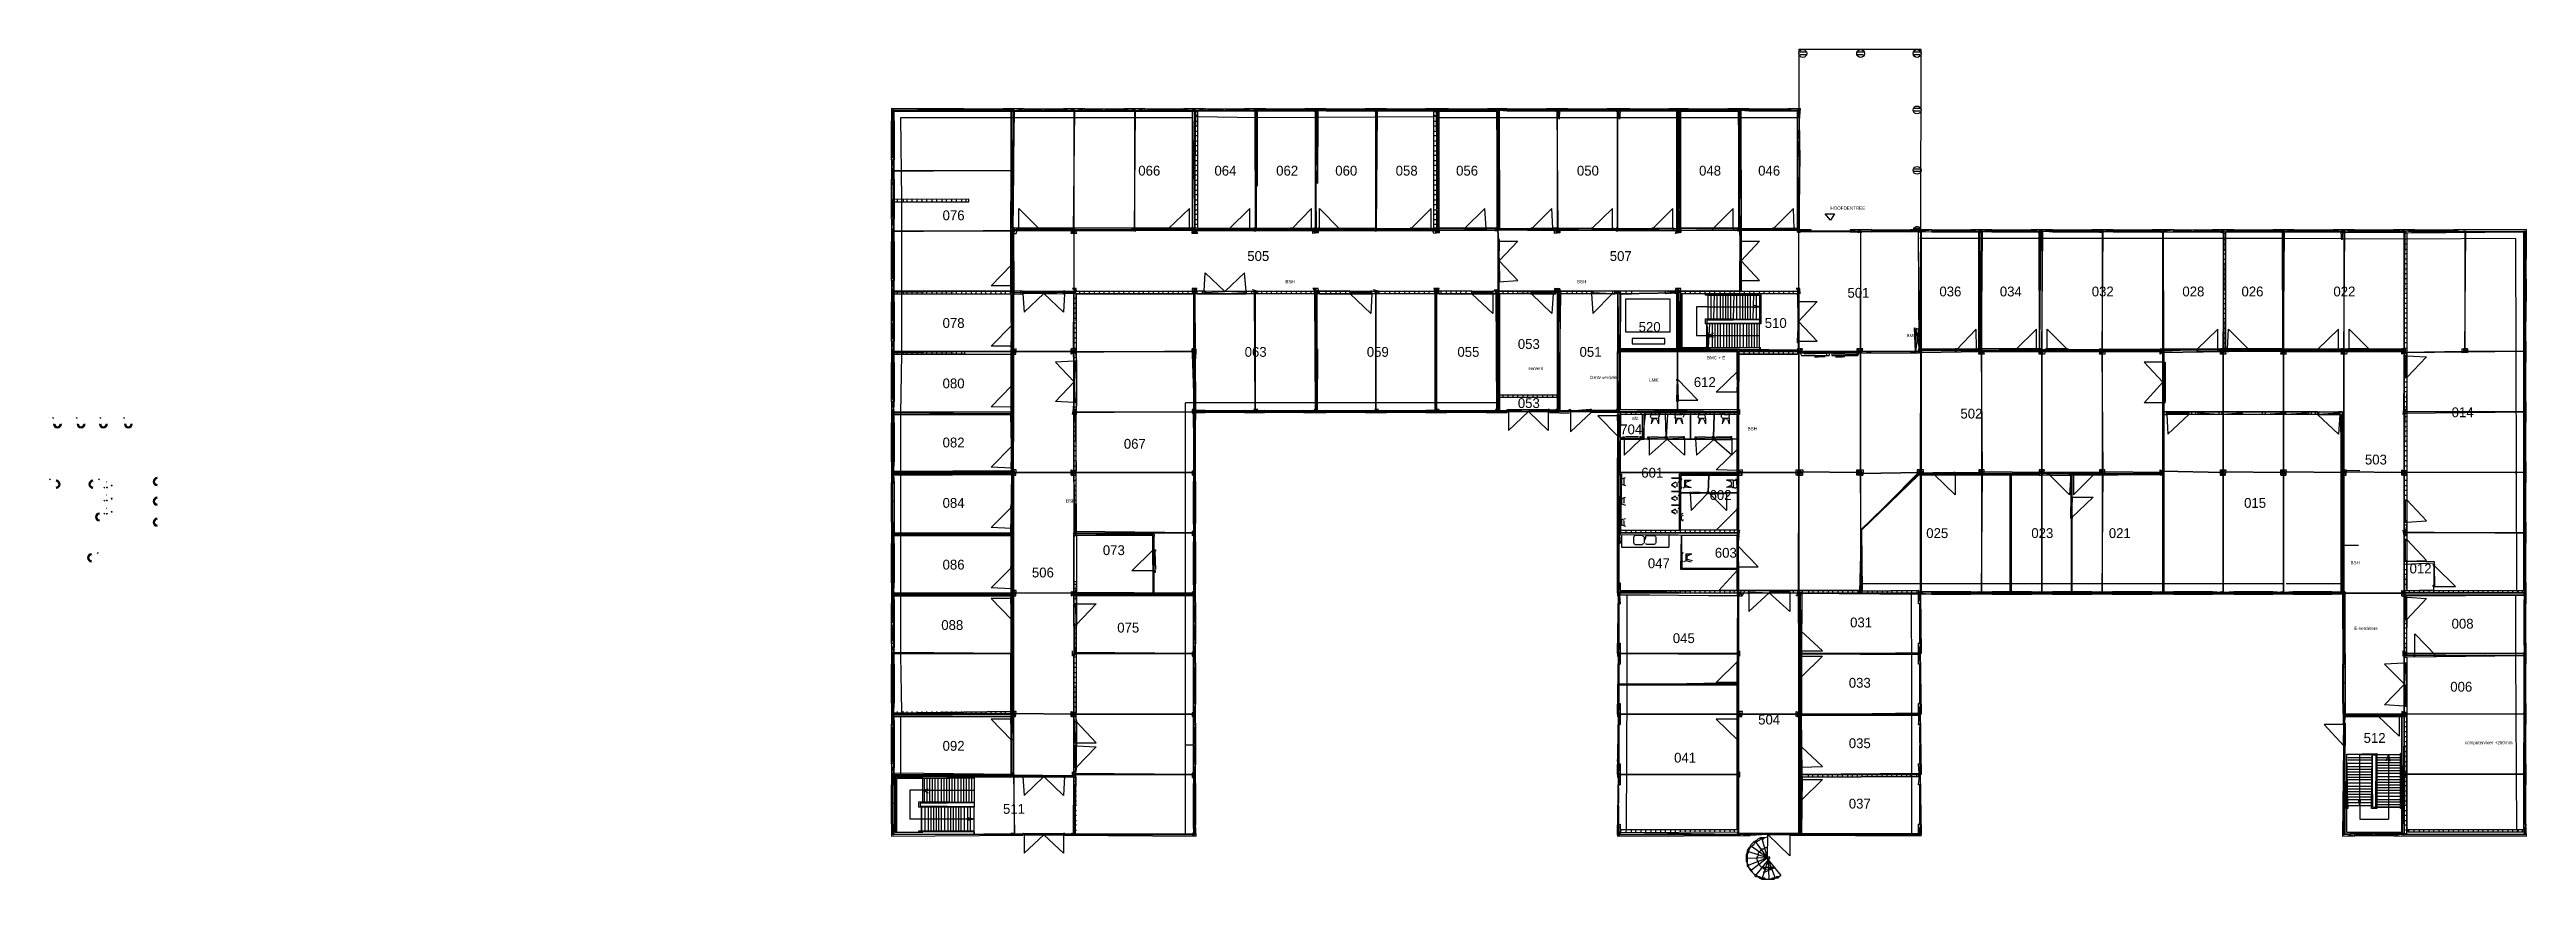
# Model space of a CAD drawing. Header units: metres. Extents: x -641 to 2745, y -1284 to 599.
# Drawn here: x -641 to 1245, y -33 to 599 of the extents above; entities that cross this region are included whole.
import ezdxf

# ---------------------------------------------------------------- set-up
doc = ezdxf.new("R2010")
doc.units = ezdxf.units.M

msp = doc.modelspace()

# ---------------------------------------------------------------- texts
for s, height, p in [('066', 7.5, (188, 503)), ('064', 7.5, (246, 503)), ('062', 7.5, (293, 503)), ('060', 7.5, (338, 503)), ('058', 7.5, (384, 503)), ('056', 7.5, (430, 503)), ('050', 7.5, (522, 503)), ('048', 7.5, (615, 503)), ('046', 7.5, (660, 503)), ('076', 7.5, (39, 469)), ('HOOFDENTREE', 2.5, (715, 477)), ('505', 7.5, (271, 438)), ('507', 7.5, (547, 438)), ('BSH', 2.5, (300, 421)), ('BSH', 2.5, (522, 421)), ('501', 7.5, (728, 410)), ('036', 7.5, (798, 411)), ('034', 7.5, (844, 411)), ('032', 7.5, (914, 411)), ('028', 7.5, (983, 411)), ('026', 7.5, (1028, 411)), ('022', 7.5, (1098, 411)), ('078', 7.5, (39, 387)), ('053', 7.5, (477, 371)), ('520', 7.5, (569, 384)), ('510', 7.5, (665, 387)), ('BMP', 2.5, (773, 380)), ('063', 7.5, (269, 365)), ('059', 7.5, (362, 365)), ('055', 7.5, (431, 365)), ('051', 7.5, (524, 365)), ('BMC + E', 2.5, (621, 363)), ('080', 7.5, (39, 341)), ('servers', 2.5, (485, 355)), ('GKW verdeler', 2.5, (532, 348)), ('LMK', 2.5, (577, 346)), ('612', 7.5, (611, 342)), ('053', 7.5, (477, 326)), ('502', 7.5, (814, 318)), ('014', 7.5, (1188, 319)), ('082', 7.5, (39, 296)), ('067', 7.5, (177, 295)), ('704', 7.5, (555, 306)), ('afz.', 2.5, (564, 317)), ('BSH', 2.5, (652, 309)), ('503', 7.5, (1122, 283)), ('601', 7.5, (571, 273)), ('084', 7.5, (39, 250)), ('BSH', 2.5, (133, 254)), ('602', 7.5, (623, 256)), ('015', 7.5, (1030, 250)), ('025', 7.5, (788, 227)), ('023', 7.5, (868, 227)), ('021', 7.5, (927, 227)), ('086', 7.5, (39, 203)), ('073', 7.5, (161, 214)), ('047', 7.5, (576, 204)), ('603', 7.5, (627, 212)), ('BSH', 2.5, (1111, 207)), ('012', 7.5, (1156, 200)), ('506', 7.5, (107, 197)), ('088', 7.5, (38, 157)), ('075', 7.5, (172, 155)), ('045', 7.5, (595, 147)), ('031', 7.5, (730, 159)), ('E-verdelers', 2.5, (1114, 157)), ('008', 7.5, (1188, 158)), ('033', 7.5, (729, 113)), ('006', 7.5, (1187, 110)), ('504', 7.5, (660, 85)), ('512', 7.5, (1121, 71)), ('092', 7.5, (39, 65)), ('041', 7.5, (596, 56)), ('035', 7.5, (729, 67)), ('computervloer +250mm', 2.5, (1198, 70)), ('511', 7.5, (85, 17)), ('037', 7.5, (729, 21))]:
    msp.add_text(s, height=height).set_placement(p)

# ---------------------------------------------------------------- linework, layer by layer
for p, q in [((784, 599), (691, 599)), ((691, 599), (691, 553)), ((697, 597), (692, 597)), ((697, 595), (692, 595)), ((741, 597), (735, 597)), ((740, 595), (735, 595)), ((784, 597), (778, 597)), ((783, 595), (778, 595)), ((783.9, 460.2), (784, 599)), ((55.2, 553.8), (0, 554)), ((0, 554), (0.2, 544.8)), ((1.9, 552), (0.2, 544.8)), ((55.2, 552), (1.9, 552)), ((2, 544.8), (1.9, 552)), ((2, 553), (55.2, 553.8)), ((91.5, 547), (7, 547)), ((7, 547), (7.7, 485)), ((55.2, 553.8), (55.2, 552)), ((55.2, 553.8), (55.2, 552)), ((55.2, 553.8), (55.2, 552)), ((55.2, 553.8), (85, 553.8)), ((85, 552), (55.2, 552)), ((56, 553), (69.2, 553)), ((69.2, 553), (69.2, 553)), ((69.2, 553), (83, 553)), ((70, 554), (70, 552)), ((83, 553), (83, 553)), ((101.2, 553.8), (85, 553.8)), ((85, 553.8), (85, 552)), ((85, 553.8), (91.5, 552.2)), ((85, 553.8), (85, 552)), ((91.5, 552.2), (85, 552)), ((92.2, 508.6), (91.5, 552.2)), ((91.5, 552.2), (92.2, 508.6)), ((229, 547), (91.5, 547)), ((93.8, 552.6), (101.2, 553.8)), ((101.2, 552), (93.8, 552.6)), ((101.2, 553.8), (101.2, 552)), ((101.2, 553.8), (101.2, 552)), ((101.2, 553.8), (101.2, 552)), ((101.2, 553.8), (131, 553.8)), ((131, 552), (101.2, 552)), ((102, 553), (115, 553)), ((115, 553), (115, 553)), ((117, 553.5), (117, 552)), ((117, 553.5), (129, 553)), ((129, 553), (129, 553)), ((147.2, 553.8), (131, 553.8)), ((131, 553.8), (131, 552)), ((131, 553.8), (137.5, 552.2)), ((131, 553.8), (131, 552)), ((137.5, 552.2), (131, 552)), ((139.8, 552.6), (147.2, 553.8)), ((147.1, 552), (139.8, 552.6)), ((147.2, 553.8), (147.1, 552)), ((147.2, 553.8), (147.1, 552)), ((147.2, 553.8), (147.1, 552)), ((177, 552), (147.1, 552)), ((147.2, 553.8), (177, 553.8)), ((148, 553), (161, 553)), ((161, 553), (161, 553)), ((163, 553.5), (163, 552)), ((163, 553.5), (175, 553)), ((175, 553), (175, 553)), ((193, 553.8), (177, 553.8)), ((177, 553.8), (177, 552)), ((177, 553.8), (183.5, 552.2)), ((177, 553.8), (177, 552)), ((183.5, 552.2), (177, 552)), ((185.8, 552.6), (193, 553.8)), ((193, 552), (185.8, 552.6)), ((193, 553.8), (193, 552)), ((193, 553.8), (193, 552)), ((193, 553.8), (222.8, 553.8)), ((222.8, 552), (193, 552)), ((195, 553.5), (195, 552)), ((195, 553.5), (208.2, 553)), ((208.2, 553), (208.2, 553)), ((208.2, 553), (222, 553)), ((209, 554), (209, 552)), ((239, 553.8), (222.8, 553.8)), ((222.8, 553.8), (222.8, 552)), ((222.8, 553.8), (229.4, 552.2)), ((222.8, 553.8), (222.8, 552)), ((222.8, 553.8), (222.8, 552)), ((229.4, 552.2), (222.8, 552)), ((229.3, 462.3), (229.4, 552.2)), ((229.4, 552.2), (230.8, 463)), ((230.8, 463), (231, 551.9)), ((233, 551.8), (231, 551.9)), ((231, 551.9), (233, 551.8)), ((233, 549), (231, 548.3)), ((233, 547.7), (231, 548.3)), ((233, 547.7), (231, 548.3)), ((231.7, 552.6), (239, 553.8)), ((239, 552), (231.7, 552.6)), ((233, 551.8), (233, 463)), ((278.5, 547), (233, 547.7)), ((239, 553.8), (239, 552)), ((239, 553.8), (239, 552)), ((239, 553.8), (268.8, 553.8)), ((268.8, 552), (239, 552)), ((241, 553.5), (241, 552)), ((241, 553.5), (253, 553)), ((253, 553), (253, 553)), ((255, 553.5), (255, 552)), ((255, 553.5), (268, 553)), ((285, 553.8), (268.8, 553.8)), ((268.8, 553.8), (268.8, 552)), ((268.8, 553.8), (276.5, 552.2)), ((268.8, 553.8), (268.8, 552)), ((268.8, 553.8), (268.8, 552)), ((276.5, 552.2), (268.8, 552)), ((278.5, 495), (278, 552)), ((278.6, 552.7), (278.5, 495)), ((413, 547.7), (278.5, 547)), ((278.6, 552.7), (285, 553.8)), ((285, 552), (278.6, 552.7)), ((285, 553.8), (285, 552)), ((285, 553.8), (285, 552)), ((285, 553.8), (314.8, 553.8)), ((314.8, 552), (285, 552)), ((287, 553.5), (287, 552)), ((287, 553.5), (299, 553)), ((299, 553), (299, 553)), ((301, 553.5), (301, 552)), ((301, 553.5), (314, 553)), ((331, 553.8), (314.8, 553.8)), ((314.8, 553.8), (314.8, 552)), ((314.8, 553.8), (322.6, 552.2)), ((314.8, 553.8), (314.8, 552)), ((314.8, 553.8), (314.8, 552)), ((322.6, 552.2), (314.8, 552)), ((324.5, 497), (324, 552)), ((324.6, 552.7), (324.5, 497)), ((324.6, 552.7), (331, 553.8)), ((331, 552), (324.6, 552.7)), ((331, 553.8), (331, 552)), ((331, 553.8), (331, 552)), ((331, 553.8), (360.8, 553.8)), ((360.8, 552), (331, 552)), ((333, 553.5), (333, 552)), ((333, 553.5), (345, 553)), ((345, 553), (345, 553)), ((347, 553.5), (347, 552)), ((347, 553.5), (360, 553)), ((377, 553.8), (360.8, 553.8)), ((360.8, 553.8), (360.8, 552)), ((360.8, 553.8), (368.8, 552.1)), ((360.8, 553.8), (360.8, 552)), ((360.8, 553.8), (360.8, 552)), ((368.8, 552.1), (360.8, 552)), ((369.2, 462.6), (368.8, 552.1)), ((370, 552), (369.2, 462.6)), ((370.5, 552.8), (377, 553.8)), ((377, 552), (370.5, 552.8)), ((377, 553.8), (377, 552)), ((377, 553.8), (377, 552)), ((377, 553.8), (406.8, 553.8)), ((406.8, 552), (377, 552)), ((379, 553.5), (379, 552)), ((379, 553.5), (391, 553)), ((391, 553), (391, 553)), ((393, 553.5), (393, 552)), ((393, 553.5), (406, 553)), ((424.2, 553.8), (406.8, 553.8)), ((406.8, 553.8), (406.8, 552)), ((406.8, 553.8), (414, 552.5)), ((406.8, 553.8), (406.8, 552)), ((406.8, 553.8), (406.8, 552)), ((414, 552.5), (406.8, 552)), ((415, 551.9), (413, 551.7)), ((413, 551.7), (415, 551.9)), ((413, 463), (413, 551.7)), ((415, 548.3), (413, 549)), ((415, 548.3), (413, 547.7)), ((415, 548.3), (413, 547.7)), ((415, 551.9), (415, 463)), ((416.9, 462.7), (416, 552)), ((416.7, 552.6), (424.2, 553.8)), ((416.7, 552.6), (416.9, 462.7)), ((424.2, 552), (416.7, 552.6)), ((507, 547), (417, 547)), ((424.2, 553.8), (424.2, 552)), ((424.2, 553.8), (424.2, 552)), ((424.2, 553.8), (424.2, 552)), ((424.2, 553.8), (454, 553.8)), ((454, 552), (424.2, 552)), ((425, 553), (438.2, 553)), ((438.2, 553), (438.2, 553)), ((438.2, 553), (452, 553)), ((439, 554), (439, 552)), ((452, 553), (452, 553)), ((469, 553.8), (454, 553.8)), ((454, 553.8), (454, 552)), ((454, 553.8), (460.7, 552.1)), ((454, 553.8), (454, 552)), ((460.7, 552.1), (454, 552)), ((462, 463), (462, 552)), ((462.7, 552.5), (469, 553.8)), ((462.7, 552.5), (463, 462.8)), ((469, 552), (462.7, 552.5)), ((469, 553.8), (469, 552)), ((469, 553.8), (469, 552)), ((469, 553.8), (498.8, 553.8)), ((498.8, 552), (469, 552)), ((471, 553.5), (471, 552)), ((471, 553.5), (484.2, 553)), ((484.2, 553), (484.2, 553)), ((484.2, 553), (498, 553)), ((485, 554), (485, 552)), ((515, 553.8), (498.8, 553.8)), ((498.8, 553.8), (498.8, 552)), ((498.8, 553.8), (506.7, 552.1)), ((498.8, 553.8), (498.8, 552)), ((498.8, 553.8), (498.8, 552)), ((506.7, 552.1), (498.8, 552)), ((598, 547), (507, 547)), ((508.5, 546), (508, 552)), ((508.7, 552.6), (508.5, 546)), ((508.7, 552.6), (515, 553.8)), ((515, 552), (508.7, 552.6)), ((515, 553.8), (515, 552)), ((515, 553.8), (515, 552)), ((515, 553.8), (544.8, 553.8)), ((544.8, 552), (515, 552)), ((517, 553.5), (517, 552)), ((517, 553.5), (530.2, 553)), ((530.2, 553), (530.2, 553)), ((530.2, 553), (544, 553)), ((531, 554), (531, 552)), ((562.2, 553.8), (544.8, 553.8)), ((544.8, 553.8), (544.8, 552)), ((544.8, 553.8), (552.7, 552.1)), ((544.8, 553.8), (544.8, 552)), ((544.8, 553.8), (544.8, 552)), ((552.7, 552.1), (544.8, 552)), ((554.5, 546), (554, 552)), ((554.8, 552.5), (554.5, 546)), ((554.8, 552.5), (562.2, 553.8)), ((562.2, 552), (554.8, 552.5)), ((562.2, 553.8), (562.2, 552)), ((562.2, 553.8), (562.2, 552)), ((562.2, 553.8), (562.2, 552)), ((562.2, 553.8), (592, 553.8)), ((592, 552), (562.2, 552)), ((563, 553), (576, 553)), ((576, 553), (576, 553)), ((578, 553.5), (578, 552)), ((578, 553.5), (590, 553)), ((590, 553), (590, 553)), ((607, 553.8), (592, 553.8)), ((592, 553.8), (592, 552)), ((592, 553.8), (598.7, 552.1)), ((592, 553.8), (592, 552)), ((598.7, 552.1), (592, 552)), ((598.4, 462.2), (598.7, 552.1)), ((598.7, 552.1), (599, 463)), ((600.9, 462.6), (600, 552)), ((600.8, 552.5), (607, 553.8)), ((600.8, 552.5), (600.9, 462.6)), ((607, 552), (600.8, 552.5)), ((646.5, 547), (601, 547)), ((607, 553.8), (607, 552)), ((607, 553.8), (607, 552)), ((607, 553.8), (636.8, 553.8)), ((636.8, 552), (607, 552)), ((609, 553.5), (609, 552)), ((609, 553.5), (622.2, 553)), ((622.2, 553), (622.2, 553)), ((622.2, 553), (636, 553)), ((623, 554), (623, 552)), ((653, 553.8), (636.8, 553.8)), ((636.8, 553.8), (636.8, 552)), ((636.8, 553.8), (644.7, 552.1)), ((636.8, 553.8), (636.8, 552)), ((636.8, 553.8), (636.8, 552)), ((644.7, 552.1), (636.8, 552)), ((646, 552), (645.5, 463)), ((690, 547), (646.5, 547)), ((646.8, 552.5), (653, 553.8)), ((647, 462.7), (646.8, 552.5)), ((653, 552), (646.8, 552.5)), ((653, 553.8), (653, 552)), ((653, 553.8), (653, 552)), ((653, 553.8), (682.8, 553.8)), ((682.8, 552), (653, 552)), ((655, 553.5), (655, 552)), ((655, 553.5), (668.2, 553)), ((668.2, 553), (668.2, 553)), ((668.2, 553), (682, 553)), ((669, 554), (669, 552)), ((692, 554), (682.8, 553.8)), ((682.8, 553.8), (682.8, 552)), ((682.8, 553.8), (690.7, 552.1)), ((682.8, 553.8), (682.8, 552)), ((682.8, 553.8), (682.8, 552)), ((690.7, 552.1), (682.8, 552)), ((690.7, 552.1), (691.1, 544.9)), ((691.1, 544.9), (690.7, 552.1)), ((692, 554), (691.1, 544.9)), ((784, 554), (778, 554)), ((783, 552), (778, 552)), ((0, 531), (2, 531)), ((0.2, 544.8), (2, 544.8)), ((0.2, 544.8), (2, 544.8)), ((0.2, 544.8), (2, 544.8)), ((0.2, 515), (0.2, 544.8)), ((0.5, 517), (1, 530.2)), ((1, 530.2), (1, 544)), ((1, 530.2), (1, 530.2)), ((2, 544.8), (2, 515)), ((233, 544.3), (231, 544.3)), ((233, 544.3), (231, 544.3)), ((233, 544.3), (231, 544.3)), ((233, 540.7), (231, 540.7)), ((233, 540.7), (231, 540.7)), ((233, 540.7), (231, 540.7)), ((233, 536.7), (231, 536.7)), ((233, 536.7), (231, 536.7)), ((233, 536.7), (231, 536.7)), ((233, 533.3), (231, 533.3)), ((233, 533.3), (231, 533.3)), ((233, 533.3), (231, 533.3)), ((233, 529.3), (231, 529.3)), ((233, 529.3), (231, 529.3)), ((233, 529.3), (231, 529.3)), ((415, 544.3), (413, 544.3)), ((415, 544.3), (413, 544.3)), ((415, 544.3), (413, 544.3)), ((415, 540.7), (413, 540.7)), ((415, 540.7), (413, 540.7)), ((415, 540.7), (413, 540.7)), ((415, 536.7), (413, 536.7)), ((415, 536.7), (413, 536.7)), ((415, 536.7), (413, 536.7)), ((415, 533.3), (413, 533.3)), ((415, 533.3), (413, 533.3)), ((415, 533.3), (413, 533.3)), ((415, 529.3), (413, 529.3)), ((415, 529.3), (413, 529.3)), ((415, 529.3), (413, 529.3)), ((691, 531), (691.1, 544.9)), ((691, 517), (691, 529)), ((691.1, 544.9), (691.1, 544.9)), ((691.1, 544.9), (691.6, 515)), ((691.6, 515), (691.1, 544.9)), ((0.2, 515), (0.2, 500)), ((0.2, 515), (2, 515)), ((0.2, 515), (1.9, 508.4)), ((0.2, 515), (2, 515)), ((0.5, 517), (2, 517)), ((1.9, 508.4), (2, 515)), ((233, 525.7), (231, 525.7)), ((233, 525.7), (231, 525.7)), ((233, 525.7), (231, 525.7)), ((233, 521.7), (231, 521.7)), ((233, 521.7), (231, 521.7)), ((233, 521.7), (231, 521.7)), ((233, 518.3), (231, 518.3)), ((233, 518.3), (231, 518.3)), ((233, 518.3), (231, 518.3)), ((233, 514.3), (231, 514.3)), ((233, 514.3), (231, 514.3)), ((233, 514.3), (231, 514.3)), ((233, 510.7), (231, 510.7)), ((233, 510.7), (231, 510.7)), ((233, 510.7), (231, 510.7)), ((415, 525.7), (413, 525.7)), ((415, 525.7), (413, 525.7)), ((415, 525.7), (413, 525.7)), ((415, 521.7), (413, 521.7)), ((415, 521.7), (413, 521.7)), ((415, 521.7), (413, 521.7)), ((415, 518.3), (413, 518.3)), ((415, 518.3), (413, 518.3)), ((415, 518.3), (413, 518.3)), ((415, 514.3), (413, 514.3)), ((415, 514.3), (413, 514.3)), ((415, 514.3), (413, 514.3)), ((415, 510.7), (413, 510.7)), ((415, 510.7), (413, 510.7)), ((415, 510.7), (413, 510.7)), ((690.5, 462.8), (690, 515)), ((691.6, 515), (690, 515)), ((691.6, 515), (690.5, 462.8)), ((691.4, 461.9), (691.6, 515)), ((1.8, 506.1), (0.2, 500)), ((0.2, 500), (2, 500)), ((0.2, 500), (2, 500)), ((0.2, 470.2), (0.2, 500)), ((1.8, 484.8), (1, 498)), ((1, 498), (1, 498)), ((2, 500), (1.8, 506.1)), ((2, 500), (2, 470.2)), ((91.5, 463), (91.8, 506)), ((91.8, 506), (91.5, 463)), ((93, 505.8), (92.2, 508.6)), ((233, 506.7), (231, 506.7)), ((233, 506.7), (231, 506.7)), ((233, 506.7), (231, 506.7)), ((233, 503.3), (231, 503.3)), ((233, 503.3), (231, 503.3)), ((233, 503.3), (231, 503.3)), ((233, 499.3), (231, 499.3)), ((233, 499.3), (231, 499.3)), ((233, 499.3), (231, 499.3)), ((233, 495.7), (231, 495.7)), ((233, 495.7), (231, 495.7)), ((233, 495.7), (231, 495.7)), ((233, 491.7), (231, 491.7)), ((233, 491.7), (231, 491.7)), ((233, 491.7), (231, 491.7)), ((415, 506.7), (413, 506.7)), ((415, 506.7), (413, 506.7)), ((415, 506.7), (413, 506.7)), ((415, 503.3), (413, 503.3)), ((415, 503.3), (413, 503.3)), ((415, 503.3), (413, 503.3)), ((415, 499.3), (413, 499.3)), ((415, 499.3), (413, 499.3)), ((415, 499.3), (413, 499.3)), ((415, 495.7), (413, 495.7)), ((415, 495.7), (413, 495.7)), ((415, 495.7), (413, 495.7)), ((415, 491.7), (413, 491.7)), ((415, 491.7), (413, 491.7)), ((415, 491.7), (413, 491.7)), ((784, 508), (778, 508)), ((783, 506), (778, 506)), ((0, 485), (1.8, 484.8)), ((0.5, 484), (1.8, 484.8)), ((1, 471), (0.5, 484)), ((59, 485), (1.8, 484.8)), ((1.8, 484.8), (2, 483)), ((2, 483), (59, 483)), ((4.3, 485), (4.3, 483)), ((4.3, 485), (4.3, 483)), ((4.3, 485), (4.3, 483)), ((7.7, 485), (7.7, 483)), ((7.7, 485), (7.7, 483)), ((7.7, 483), (7.7, 415)), ((9, 485), (9, 483)), ((11.7, 485), (11.7, 483)), ((11.7, 485), (11.7, 483)), ((11.7, 485), (11.7, 483)), ((15.7, 485), (15.7, 483)), ((15.7, 485), (15.7, 483)), ((15.7, 485), (15.7, 483)), ((19.3, 485), (19.3, 483)), ((19.3, 485), (19.3, 483)), ((19.3, 485), (19.3, 483)), ((23.3, 485), (23.3, 483)), ((23.3, 485), (23.3, 483)), ((23.3, 485), (23.3, 483)), ((26.7, 485), (26.7, 483)), ((26.7, 485), (26.7, 483)), ((26.7, 485), (26.7, 483)), ((30.7, 485), (30.7, 483)), ((30.7, 485), (30.7, 483)), ((30.7, 485), (30.7, 483)), ((34.3, 485), (34.3, 483)), ((34.3, 485), (34.3, 483)), ((34.3, 485), (34.3, 483)), ((38.3, 485), (38.3, 483)), ((38.3, 485), (38.3, 483)), ((38.3, 485), (38.3, 483)), ((41.7, 485), (41.7, 483)), ((41.7, 485), (41.7, 483)), ((41.7, 485), (41.7, 483)), ((45.7, 485), (45.7, 483)), ((45.7, 485), (45.7, 483)), ((45.7, 485), (45.7, 483)), ((49.3, 485), (49.3, 483)), ((49.3, 485), (49.3, 483)), ((49.3, 485), (49.3, 483)), ((53.3, 485), (53.3, 483)), ((53.3, 485), (53.3, 483)), ((53.3, 485), (53.3, 483)), ((56.7, 485), (56.7, 483)), ((56.7, 485), (56.7, 483)), ((56.7, 485), (56.7, 483)), ((59, 483), (59, 485)), ((233, 488.3), (231, 488.3)), ((233, 488.3), (231, 488.3)), ((233, 488.3), (231, 488.3)), ((233, 484.3), (231, 484.3)), ((233, 484.3), (231, 484.3)), ((233, 484.3), (231, 484.3)), ((233, 480.7), (231, 480.7)), ((233, 480.7), (231, 480.7)), ((233, 480.7), (231, 480.7)), ((233, 476.7), (231, 476.7)), ((233, 476.7), (231, 476.7)), ((233, 476.7), (231, 476.7)), ((233, 473.3), (231, 473.3)), ((233, 473.3), (231, 473.3)), ((233, 473.3), (231, 473.3)), ((415, 488.3), (413, 488.3)), ((415, 488.3), (413, 488.3)), ((415, 488.3), (413, 488.3)), ((415, 484.3), (413, 484.3)), ((415, 484.3), (413, 484.3)), ((415, 484.3), (413, 484.3)), ((415, 480.7), (413, 480.7)), ((415, 480.7), (413, 480.7)), ((415, 480.7), (413, 480.7)), ((415, 476.7), (413, 476.7)), ((415, 476.7), (413, 476.7)), ((415, 476.7), (413, 476.7)), ((415, 473.3), (413, 473.3)), ((415, 473.3), (413, 473.3)), ((415, 473.3), (413, 473.3)), ((0.2, 470.2), (0.2, 452.8)), ((0.2, 470.2), (2, 470.2)), ((0.2, 470.2), (1.9, 462.4)), ((0.2, 470.2), (2, 470.2)), ((0.2, 470.2), (2, 470.2)), ((1.8, 460.1), (0.2, 452.8)), ((0.2, 452.8), (2, 452.8)), ((0.2, 452.8), (2, 452.8)), ((0.2, 452.8), (2, 452.8)), ((0.2, 423), (0.2, 452.8)), ((2, 452.8), (1.8, 460.1)), ((1.9, 462.4), (2, 470.2)), ((2, 452.8), (2, 423)), ((91.4, 435), (91.8, 460)), ((91.8, 460), (91.4, 435)), ((92, 459), (95, 459)), ((96, 462.3), (93.9, 461.7)), ((93.9, 461.7), (96, 462.3)), ((95, 459), (96, 462.3)), ((112.7, 462.3), (96, 462.3)), ((112.7, 462.3), (137.6, 462.1)), ((137.6, 462.1), (112.7, 462.3)), ((137, 459), (137.6, 462.1)), ((141, 459), (137, 459)), ((140, 461.7), (183.6, 462)), ((183.6, 462), (140, 461.7)), ((140, 461.7), (141, 459)), ((186.2, 461), (183.6, 462)), ((185.8, 462.5), (211, 462.6)), ((211, 462.6), (185.8, 462.5)), ((212, 462), (227, 462.5)), ((227, 462.5), (229.3, 462.3)), ((229.3, 462.3), (227, 462.5)), ((229, 459), (229.3, 462.3)), ((233, 459), (229, 459)), ((233, 463), (230.8, 463)), ((233, 469.3), (231, 469.3)), ((233, 469.3), (231, 469.3)), ((233, 469.3), (231, 469.3)), ((233, 465.7), (231, 465.7)), ((233, 465.7), (231, 465.7)), ((233, 465.7), (231, 465.7)), ((231.9, 461.8), (257.1, 462.5)), ((257.1, 462.5), (231.9, 461.8)), ((231.9, 461.8), (233, 459)), ((257.1, 462.5), (273.8, 462.4)), ((276.4, 462.1), (273.8, 462.4)), ((273.8, 462.4), (276.4, 462.1)), ((278.5, 462), (275, 461)), ((304.9, 462.4), (278.5, 462)), ((278.5, 462), (304.9, 462.4)), ((304.9, 462.4), (321.2, 462.2)), ((321, 459), (321.2, 462.2)), ((325, 459.3), (321, 459)), ((341.1, 462.4), (324.7, 462)), ((324.7, 462), (325, 459.3)), ((369.2, 462.6), (341.1, 462.4)), ((341.1, 462.4), (368, 462)), ((370.5, 462), (367, 461)), ((370.5, 462), (395.3, 462.3)), ((395.3, 462.3), (370.5, 462)), ((395.3, 462.3), (412, 462.3)), ((412, 462.3), (414.7, 462.1)), ((414.7, 462.1), (412, 462.3)), ((413, 459), (412, 462.3)), ((415, 469.3), (413, 469.3)), ((415, 469.3), (413, 469.3)), ((415, 469.3), (413, 469.3)), ((415, 465.7), (413, 465.7)), ((415, 465.7), (413, 465.7)), ((415, 465.7), (413, 465.7)), ((415, 463), (413, 463)), ((417, 459.5), (413, 459)), ((436.3, 462.7), (416.9, 462.7)), ((416.9, 462.7), (436.3, 462.7)), ((416.9, 462.7), (417, 459.5)), ((437, 462), (452, 462)), ((460.5, 462.8), (452.8, 462.6)), ((452.8, 462.6), (460.5, 462.8)), ((461.9, 461.4), (459, 461)), ((462.4, 453.8), (461.9, 461.4)), ((461.9, 461.4), (462.4, 453.8)), ((462.4, 453.8), (462, 423)), ((487.3, 462.3), (463, 462.8)), ((463, 462.8), (487.3, 462.3)), ((487.3, 462.3), (503, 462)), ((506.7, 463), (503.7, 463)), ((505, 459), (504.8, 462)), ((504.8, 462), (504.8, 462)), ((509, 459.5), (505, 459)), ((533.3, 462.7), (509, 462.6)), ((509, 462.6), (533.3, 462.7)), ((509, 462.6), (509, 459.5)), ((534, 462), (549.8, 462.4)), ((552.7, 462.1), (549.8, 462.4)), ((549.8, 462.4), (552.7, 462.1)), ((554.7, 461.9), (551, 461)), ((554.7, 461.9), (579.3, 462.3)), ((579.3, 462.3), (554.7, 461.9)), ((579.3, 462.3), (595.8, 462.4)), ((598.4, 462.2), (595.8, 462.4)), ((595.8, 462.4), (598.4, 462.2)), ((597, 459), (598.4, 462.2)), ((601, 459.6), (597, 459)), ((600.9, 462.6), (625.3, 462.3)), ((625.3, 462.3), (600.9, 462.6)), ((600.9, 462.6), (601, 459.6)), ((625.3, 462.3), (641.8, 462.4)), ((644.7, 462.1), (641.8, 462.4)), ((641.8, 462.4), (644.7, 462.1)), ((646, 461.3), (643, 461)), ((646.4, 453.8), (646, 461.3)), ((646, 461.3), (646.4, 453.8)), ((646.4, 453.8), (646.4, 422.2)), ((647, 462.7), (671.3, 462.3)), ((671.3, 462.3), (647, 462.7)), ((671.3, 462.3), (687.5, 462.8)), ((690.5, 462.8), (687.5, 462.8)), ((688, 462), (690.5, 462.8)), ((691.4, 461.9), (700, 462)), ((700, 460.3), (692, 460)), ((693, 461), (700, 460.3)), ((700, 462), (700, 460.3)), ((746.2, 462), (730, 461.7)), ((730, 461.7), (736, 461)), ((730, 461.7), (730, 460)), ((736.8, 460), (730, 460)), ((738.1, 460.9), (746.2, 460.2)), ((746.2, 460.2), (739, 460)), ((746.2, 462), (746.2, 460.2)), ((746.2, 462), (746.2, 460.2)), ((746.2, 462), (746.2, 460.2)), ((746.2, 462), (776, 461.8)), ((776, 460), (746.2, 460.2)), ((747, 461), (760.2, 461)), ((760.2, 461), (760.2, 461)), ((760.2, 461), (774, 461)), ((761, 462), (761, 460)), ((774, 461), (774, 461)), ((792.2, 461.8), (776, 461.8)), ((776, 461.8), (782, 460.2)), ((776, 461.8), (776, 460)), ((776, 461.8), (776, 460)), ((782, 460.2), (776, 460)), ((778, 463), (783, 463)), ((783.9, 460.2), (778, 461)), ((782.7, 371), (782, 460.2)), ((783.9, 460.2), (782.7, 371)), ((968.5, 455), (783, 455)), ((792.2, 460), (783.9, 460.2)), ((785, 461), (792.2, 461.8)), ((792.2, 461.8), (792.2, 460)), ((792.2, 461.8), (792.2, 460)), ((792.2, 461.8), (792.2, 460)), ((792.2, 461.8), (822, 461.8)), ((822, 460), (792.2, 460)), ((793, 461), (806.2, 461)), ((806.2, 461), (806.2, 461)), ((806.2, 461), (820, 461)), ((807, 462), (807, 460)), ((820, 461), (820, 461)), ((838, 461.8), (822, 461.8)), ((822, 461.8), (828.9, 460.5)), ((822, 461.8), (822, 460)), ((822, 461.8), (822, 460)), ((828, 460), (822, 460)), ((828.5, 370.2), (828, 460)), ((828.9, 460.5), (829.5, 371)), ((830.9, 460.6), (838, 461.8)), ((838, 460), (830.9, 460.6)), ((838, 461.8), (838, 460)), ((838, 461.8), (838, 460)), ((838, 461.8), (867.8, 461.8)), ((867.8, 460), (838, 460)), ((840, 461.5), (840, 460)), ((840, 461.5), (852, 461)), ((852, 461), (852, 461)), ((854, 461.5), (854, 460)), ((854, 461.5), (867, 461)), ((884.2, 461.8), (867.8, 461.8)), ((867.8, 461.8), (874.9, 460.4)), ((867.8, 461.8), (867.8, 460)), ((867.8, 461.8), (867.8, 460)), ((867.8, 461.8), (867.8, 460)), ((874, 460), (867.8, 460)), ((874.3, 370.7), (874, 460)), ((874.9, 460.4), (874.3, 370.7)), ((876.8, 460.6), (884.2, 461.8)), ((884.2, 460), (876.8, 460.6)), ((884.2, 461.8), (884.2, 460)), ((884.2, 461.8), (884.2, 460)), ((884.2, 461.8), (884.2, 460)), ((884.2, 461.8), (914, 461.8)), ((914, 460), (884.2, 460)), ((885, 461), (898, 461)), ((898, 461), (898, 461)), ((900, 461.5), (900, 460)), ((900, 461.5), (912, 461)), ((912, 461), (912, 461)), ((930.2, 461.8), (914, 461.8)), ((914, 461.8), (920.9, 460.6)), ((914, 461.8), (914, 460)), ((914, 461.8), (914, 460)), ((920, 460), (914, 460)), ((922.8, 460.6), (930.2, 461.8)), ((930.2, 460), (922.8, 460.6)), ((930.2, 461.8), (930.2, 460)), ((930.2, 461.8), (930.2, 460)), ((930.2, 461.8), (930.2, 460)), ((930.2, 461.8), (960, 461.8)), ((960, 460), (930.2, 460)), ((931, 461), (944, 461)), ((944, 461), (944, 461)), ((946, 461.5), (946, 460)), ((946, 461.5), (958, 461)), ((958, 461), (958, 461)), ((976.2, 461.8), (960, 461.8)), ((960, 461.8), (966.8, 461)), ((960, 461.8), (960, 460)), ((960, 461.8), (960, 460)), ((966, 460), (960, 460)), ((968.6, 370.9), (968.3, 460.2)), ((968.3, 460.2), (968.6, 370.9)), ((976.2, 460), (968.3, 460.2)), ((1058.5, 455), (968.5, 455)), ((969, 461), (976.2, 461.8)), ((976.2, 461.8), (976.2, 460)), ((976.2, 461.8), (976.2, 460)), ((976.2, 461.8), (976.2, 460)), ((976.2, 461.8), (1006, 461.8)), ((1006, 460), (976.2, 460)), ((977, 461), (990, 461)), ((990, 461), (990, 461)), ((992, 461.5), (992, 460)), ((992, 461.5), (1004, 461)), ((1004, 461), (1004, 461)), ((1022.2, 461.8), (1006, 461.8)), ((1006, 461.8), (1012.8, 460.6)), ((1006, 461.8), (1006, 460)), ((1006, 461.8), (1006, 460)), ((1012, 460), (1006, 460)), ((1014, 459.4), (1016, 459)), ((1014, 459.4), (1016, 459)), ((1014, 459.4), (1016, 459)), ((1016, 459), (1014, 459.4)), ((1014, 459.4), (1014, 371.3)), ((1014, 454.3), (1016, 454.3)), ((1014, 454.3), (1016, 454.3)), ((1014, 454.3), (1016, 454.3)), ((1014.8, 460.6), (1022.2, 461.8)), ((1022.2, 460), (1014.8, 460.6)), ((1015.6, 370.2), (1016, 459)), ((1022.2, 461.8), (1022.2, 460)), ((1022.2, 461.8), (1022.2, 460)), ((1022.2, 461.8), (1022.2, 460)), ((1022.2, 461.8), (1052, 461.8)), ((1052, 460), (1022.2, 460)), ((1023, 461), (1036, 461)), ((1036, 461), (1036, 461)), ((1038, 461.5), (1038, 460)), ((1038, 461.5), (1050, 461)), ((1050, 461), (1050, 461)), ((1068, 461.8), (1052, 461.8)), ((1052, 461.8), (1058, 461)), ((1052, 461.8), (1052, 460)), ((1052, 461.8), (1052, 460)), ((1059.3, 460.2), (1052, 460)), ((1152, 454.5), (1058.5, 455)), ((1059.5, 371), (1059.3, 460.2)), ((1059.3, 460.2), (1059.5, 371)), ((1060.8, 460.6), (1068, 461.8)), ((1068, 460), (1060.8, 460.6)), ((1068, 461.8), (1068, 460)), ((1068, 461.8), (1068, 460)), ((1068, 461.8), (1097.8, 461.8)), ((1097.8, 460), (1068, 460)), ((1070, 461.5), (1070, 460)), ((1070, 461.5), (1083.2, 461)), ((1083.2, 461), (1083.2, 461)), ((1083.2, 461), (1097, 461)), ((1084, 462), (1084, 460)), ((1114, 461.8), (1097.8, 461.8)), ((1097.8, 461.8), (1104.8, 460.5)), ((1097.8, 461.8), (1097.8, 460)), ((1097.8, 461.8), (1097.8, 460)), ((1097.8, 461.8), (1097.8, 460)), ((1104, 460), (1097.8, 460)), ((1104.5, 454), (1104, 460)), ((1104.8, 460.5), (1104.5, 454)), ((1106.8, 460.6), (1114, 461.8)), ((1114, 460), (1106.8, 460.6)), ((1114, 461.8), (1114, 460)), ((1114, 461.8), (1114, 460)), ((1114, 461.8), (1143.8, 461.8)), ((1143.8, 460), (1114, 460)), ((1116, 461.5), (1116, 460)), ((1116, 461.5), (1128, 461)), ((1128, 461), (1128, 461)), ((1130, 461.5), (1130, 460)), ((1130, 461.5), (1143, 461)), ((1160, 461.8), (1143.8, 461.8)), ((1143.8, 461.8), (1150.7, 460.7)), ((1143.8, 461.8), (1143.8, 460)), ((1143.8, 461.8), (1143.8, 460)), ((1143.8, 461.8), (1143.8, 460)), ((1150, 460), (1143.8, 460)), ((1154, 459.2), (1152, 459.5)), ((1154, 459.2), (1152, 459.5)), ((1154, 459.2), (1152, 459.5)), ((1152, 371.3), (1152, 459.5)), ((1152, 459.5), (1154, 459.2)), ((1154, 454.5), (1152, 454.5)), ((1154, 454.5), (1152, 454.5)), ((1154, 454.5), (1152, 454.5)), ((1152.7, 460.6), (1160, 461.8)), ((1160, 460), (1152.7, 460.6)), ((1154, 459.2), (1154, 371.4)), ((1237, 455), (1154, 454.5)), ((1160, 461.8), (1160, 460)), ((1160, 461.8), (1160, 460)), ((1160, 461.8), (1189.8, 461.8)), ((1189.8, 460), (1160, 460)), ((1162, 461.5), (1162, 460)), ((1162, 461.5), (1174, 461)), ((1174, 461), (1174, 461)), ((1176, 461.5), (1176, 460)), ((1176, 461.5), (1189, 461)), ((1245, 462), (1189.8, 461.8)), ((1189.8, 461.8), (1197, 460.5)), ((1189.8, 461.8), (1189.8, 460)), ((1189.8, 461.8), (1189.8, 460)), ((1189.8, 461.8), (1189.8, 460)), ((1197, 460.5), (1189.8, 460)), ((1198.8, 460.7), (1243.4, 460.7)), ((1243.4, 460.7), (1200, 460)), ((1237.7, 187), (1237, 455)), ((1243.2, 454), (1243, 424.2)), ((1243.2, 454), (1243.4, 460.7)), ((1244, 460), (1243.2, 454)), ((1245, 454), (1243.2, 454)), ((1245, 454), (1243.2, 454)), ((1244.8, 424.2), (1245, 454)), ((1245, 454), (1245, 462)), ((0, 439), (2, 439)), ((0.5, 425), (1, 438.2)), ((1, 438.2), (1, 452)), ((1, 438.2), (1, 438.2)), ((92, 434), (91.5, 419)), ((1014, 450.7), (1016, 450.7)), ((1014, 450.7), (1016, 450.7)), ((1014, 450.7), (1016, 450.7)), ((1014, 446.7), (1016, 446.7)), ((1014, 446.7), (1016, 446.7)), ((1014, 446.7), (1016, 446.7)), ((1014, 443.3), (1016, 443.3)), ((1014, 443.3), (1016, 443.3)), ((1014, 443.3), (1016, 443.3)), ((1014, 439.3), (1016, 439.3)), ((1014, 439.3), (1016, 439.3)), ((1014, 439.3), (1016, 439.3)), ((1014, 435.7), (1016, 435.7)), ((1014, 435.7), (1016, 435.7)), ((1014, 435.7), (1016, 435.7)), ((1154, 450.7), (1152, 450.7)), ((1154, 450.7), (1152, 450.7)), ((1154, 450.7), (1152, 450.7)), ((1154, 446.7), (1152, 446.7)), ((1154, 446.7), (1152, 446.7)), ((1154, 446.7), (1152, 446.7)), ((1154, 443.3), (1152, 443.3)), ((1154, 443.3), (1152, 443.3)), ((1154, 443.3), (1152, 443.3)), ((1154, 439.3), (1152, 439.3)), ((1154, 439.3), (1152, 439.3)), ((1154, 439.3), (1152, 439.3)), ((1154, 435.7), (1152, 435.7)), ((1154, 435.7), (1152, 435.7)), ((1154, 435.7), (1152, 435.7)), ((1245, 439), (1243, 439)), ((1244, 438.2), (1244, 452)), ((1244, 452), (1244, 452)), ((1244, 425), (1244, 438.2)), ((1244, 438.2), (1244, 438.2)), ((0.2, 423), (0.2, 406.8)), ((0.2, 423), (2, 423)), ((0.2, 423), (1.9, 416.3)), ((0.2, 423), (2, 423)), ((0.5, 425), (2, 425)), ((1.9, 416.3), (2, 423)), ((90.8, 415), (2, 415)), ((2, 415), (2, 413)), ((4.3, 415), (4.3, 413)), ((4.3, 415), (4.3, 413)), ((4.3, 415), (4.3, 413)), ((7.7, 415), (7.7, 413)), ((7.7, 415), (7.7, 413)), ((9, 415), (9, 413)), ((11.7, 415), (11.7, 413)), ((11.7, 415), (11.7, 413)), ((11.7, 415), (11.7, 413)), ((15.7, 415), (15.7, 413)), ((15.7, 415), (15.7, 413)), ((15.7, 415), (15.7, 413)), ((19.3, 415), (19.3, 413)), ((19.3, 415), (19.3, 413)), ((19.3, 415), (19.3, 413)), ((23.3, 415), (23.3, 413)), ((23.3, 415), (23.3, 413)), ((23.3, 415), (23.3, 413)), ((26.7, 415), (26.7, 413)), ((26.7, 415), (26.7, 413)), ((26.7, 415), (26.7, 413)), ((30.7, 415), (30.7, 413)), ((30.7, 415), (30.7, 413)), ((30.7, 415), (30.7, 413)), ((34.3, 415), (34.3, 413)), ((34.3, 415), (34.3, 413)), ((34.3, 415), (34.3, 413)), ((38.3, 415), (38.3, 413)), ((38.3, 415), (38.3, 413)), ((38.3, 415), (38.3, 413)), ((41.7, 415), (41.7, 413)), ((41.7, 415), (41.7, 413)), ((41.7, 415), (41.7, 413)), ((45.7, 415), (45.7, 413)), ((45.7, 415), (45.7, 413)), ((45.7, 415), (45.7, 413)), ((49.3, 415), (49.3, 413)), ((49.3, 415), (49.3, 413)), ((49.3, 415), (49.3, 413)), ((53.3, 415), (53.3, 413)), ((53.3, 415), (53.3, 413)), ((53.3, 415), (53.3, 413)), ((56.7, 415), (56.7, 413)), ((56.7, 415), (56.7, 413)), ((56.7, 415), (56.7, 413)), ((60.7, 415), (60.7, 413)), ((60.7, 415), (60.7, 413)), ((60.7, 415), (60.7, 413)), ((64.3, 415), (64.3, 413)), ((64.3, 415), (64.3, 413)), ((64.3, 415), (64.3, 413)), ((68.3, 415), (68.3, 413)), ((68.3, 415), (68.3, 413)), ((68.3, 415), (68.3, 413)), ((71.7, 415), (71.7, 413)), ((71.7, 415), (71.7, 413)), ((71.7, 415), (71.7, 413)), ((75.7, 415), (75.7, 413)), ((75.7, 415), (75.7, 413)), ((75.7, 415), (75.7, 413)), ((79.3, 415), (79.3, 413)), ((79.3, 415), (79.3, 413)), ((79.3, 415), (79.3, 413)), ((83.3, 415), (83.3, 413)), ((83.3, 415), (83.3, 413)), ((83.3, 415), (83.3, 413)), ((86.7, 415), (86.7, 413)), ((86.7, 415), (86.7, 413)), ((86.7, 415), (86.7, 413)), ((90.8, 415), (90.8, 413)), ((90.8, 415), (90.8, 413)), ((90.8, 413), (90.8, 415)), ((91.5, 419), (91.5, 417)), ((91.5, 417), (91.5, 419)), ((93.3, 415), (93, 416.5)), ((93.3, 415), (93.8, 413)), ((93.3, 415), (93.8, 413)), ((93.3, 415), (93.8, 413)), ((100.2, 415), (93.3, 415)), ((93.3, 415), (93.8, 413)), ((98.3, 415), (98.3, 413)), ((98.3, 415), (98.3, 413)), ((98.3, 415), (98.3, 413)), ((100.2, 413), (100.2, 415)), ((100.2, 415), (131.8, 415)), ((131.8, 415), (131.8, 413)), ((131.8, 415), (131.8, 413)), ((131.8, 415), (139.7, 415)), ((131.8, 413), (131.8, 415)), ((135.7, 415), (135.7, 413)), ((135.7, 415), (135.7, 413)), ((135.7, 415), (135.7, 413)), ((140.7, 417), (138, 417)), ((138, 417), (139.7, 415)), ((139.7, 415), (139, 413.3)), ((140.7, 413.3), (139.7, 415)), ((139.7, 415), (229.2, 415)), ((141, 415), (140.7, 417)), ((143.3, 415), (143.3, 413)), ((143.3, 415), (143.3, 413)), ((143.3, 415), (143.3, 413)), ((146.7, 415), (146.7, 413)), ((146.7, 415), (146.7, 413)), ((146.7, 415), (146.7, 413)), ((150.7, 415), (150.7, 413)), ((150.7, 415), (150.7, 413)), ((150.7, 415), (150.7, 413)), ((154.3, 415), (154.3, 413)), ((154.3, 415), (154.3, 413)), ((154.3, 415), (154.3, 413)), ((158.3, 415), (158.3, 413)), ((158.3, 415), (158.3, 413)), ((158.3, 415), (158.3, 413)), ((161.7, 415), (161.7, 413)), ((161.7, 415), (161.7, 413)), ((161.7, 415), (161.7, 413)), ((165.7, 415), (165.7, 413)), ((165.7, 415), (165.7, 413)), ((165.7, 415), (165.7, 413)), ((169.3, 415), (169.3, 413)), ((169.3, 415), (169.3, 413)), ((169.3, 415), (169.3, 413)), ((173.3, 415), (173.3, 413)), ((173.3, 415), (173.3, 413)), ((173.3, 415), (173.3, 413)), ((176.7, 415), (176.7, 413)), ((176.7, 415), (176.7, 413)), ((176.7, 415), (176.7, 413)), ((180.7, 415), (180.7, 413)), ((180.7, 415), (180.7, 413)), ((180.7, 415), (180.7, 413)), ((184.3, 415), (184.3, 413)), ((184.3, 415), (184.3, 413)), ((184.3, 415), (184.3, 413)), ((188.3, 415), (188.3, 413)), ((188.3, 415), (188.3, 413)), ((188.3, 415), (188.3, 413)), ((191.7, 415), (191.7, 413)), ((191.7, 415), (191.7, 413)), ((191.7, 415), (191.7, 413)), ((195.7, 415), (195.7, 413)), ((195.7, 415), (195.7, 413)), ((195.7, 415), (195.7, 413)), ((199.3, 415), (199.3, 413)), ((199.3, 415), (199.3, 413)), ((199.3, 415), (199.3, 413)), ((203.3, 415), (203.3, 413)), ((203.3, 415), (203.3, 413)), ((203.3, 415), (203.3, 413)), ((206.7, 415), (206.7, 413)), ((206.7, 415), (206.7, 413)), ((206.7, 415), (206.7, 413)), ((210.7, 415), (210.7, 413)), ((210.7, 415), (210.7, 413)), ((210.7, 415), (210.7, 413)), ((214.3, 415), (214.3, 413)), ((214.3, 415), (214.3, 413)), ((214.3, 415), (214.3, 413)), ((218.3, 415), (218.3, 413)), ((218.3, 415), (218.3, 413)), ((218.3, 415), (218.3, 413)), ((221.7, 415), (221.7, 413)), ((221.7, 415), (221.7, 413)), ((221.7, 415), (221.7, 413)), ((225.7, 415), (225.7, 413)), ((225.7, 415), (225.7, 413)), ((225.7, 415), (225.7, 413)), ((232.7, 417), (229, 417)), ((229, 417), (229.2, 415)), ((229.2, 415), (229, 413)), ((229.2, 415), (229, 413)), ((229.2, 415), (229, 413)), ((232.4, 415), (232.7, 417)), ((232.4, 415), (232.8, 413)), ((232.4, 415), (232.8, 413)), ((232.4, 415), (232.8, 413)), ((238.2, 415), (232.4, 415)), ((232.4, 415), (232.8, 413)), ((236.7, 415), (236.7, 413)), ((236.7, 415), (236.7, 413)), ((236.7, 415), (236.7, 413)), ((238.2, 413), (238.2, 415)), ((270.1, 415), (270.1, 413)), ((270.1, 415), (270.1, 413)), ((270.1, 415), (270.1, 413)), ((270.1, 413), (270.1, 415)), ((270.1, 415), (276.6, 415)), ((274.3, 415), (274.3, 413)), ((274.3, 415), (274.3, 413)), ((274.3, 415), (274.3, 413)), ((278.6, 415), (275, 416)), ((276.6, 415), (276, 413.3)), ((278.6, 415), (322.5, 415.1)), ((278.6, 415), (279, 413)), ((279, 413), (278.6, 415)), ((281.7, 415), (281.7, 413)), ((281.7, 415), (281.7, 413)), ((281.7, 415), (281.7, 413)), ((285.7, 415), (285.7, 413)), ((285.7, 415), (285.7, 413)), ((285.7, 415), (285.7, 413)), ((289.3, 415), (289.3, 413)), ((289.3, 415), (289.3, 413)), ((289.3, 415), (289.3, 413)), ((293.3, 415), (293.3, 413)), ((293.3, 415), (293.3, 413)), ((293.3, 415), (293.3, 413)), ((296.7, 415), (296.7, 413)), ((296.7, 415), (296.7, 413)), ((296.7, 415), (296.7, 413)), ((300.7, 415), (300.7, 413)), ((300.7, 415), (300.7, 413)), ((300.7, 415), (300.7, 413)), ((304.3, 415), (304.3, 413)), ((304.3, 415), (304.3, 413)), ((304.3, 415), (304.3, 413)), ((308.3, 415), (308.3, 413)), ((308.3, 415), (308.3, 413)), ((308.3, 415), (308.3, 413)), ((311.7, 415), (311.7, 413)), ((311.7, 415), (311.7, 413)), ((311.7, 415), (311.7, 413)), ((315.7, 415), (315.7, 413)), ((315.7, 415), (315.7, 413)), ((315.7, 415), (315.7, 413)), ((319.3, 415), (319.3, 413)), ((319.3, 415), (319.3, 413)), ((319.3, 415), (319.3, 413)), ((325, 417), (321, 417)), ((321, 417), (322.5, 415.1)), ((322.5, 415.1), (322, 413.3)), ((325.6, 415), (325, 417)), ((325.6, 415), (326, 413)), ((325.6, 415), (326, 413)), ((325.6, 415), (326, 413)), ((349.2, 415), (325.6, 415)), ((325.6, 415), (326, 413)), ((330.7, 415), (330.7, 413)), ((330.7, 415), (330.7, 413)), ((330.7, 415), (330.7, 413)), ((334.3, 415), (334.3, 413)), ((334.3, 415), (334.3, 413)), ((334.3, 415), (334.3, 413)), ((338.3, 415), (338.3, 413)), ((338.3, 415), (338.3, 413)), ((338.3, 415), (338.3, 413)), ((341.7, 415), (341.7, 413)), ((341.7, 415), (341.7, 413)), ((341.7, 415), (341.7, 413)), ((345.7, 415), (345.7, 413)), ((345.7, 415), (345.7, 413)), ((345.7, 415), (345.7, 413)), ((349.2, 415), (349.3, 413)), ((349.3, 413), (349.2, 415)), ((349.2, 415), (365.8, 415)), ((365.8, 413), (365.8, 415)), ((365.8, 415), (368.8, 415)), ((370.8, 415), (367, 416)), ((368.8, 415), (368, 413)), ((370.8, 415), (371.4, 413)), ((370.8, 415), (371.4, 413)), ((370.8, 415), (371.4, 413)), ((371.4, 413), (370.8, 415)), ((370.8, 415), (413.5, 415)), ((375.7, 415), (375.7, 413)), ((375.7, 415), (375.7, 413)), ((375.7, 415), (375.7, 413)), ((379.3, 415), (379.3, 413)), ((379.3, 415), (379.3, 413)), ((379.3, 415), (379.3, 413)), ((383.3, 415), (383.3, 413)), ((383.3, 415), (383.3, 413)), ((383.3, 415), (383.3, 413)), ((386.7, 415), (386.7, 413)), ((386.7, 415), (386.7, 413)), ((386.7, 415), (386.7, 413)), ((390.7, 415), (390.7, 413)), ((390.7, 415), (390.7, 413)), ((390.7, 415), (390.7, 413)), ((394.3, 415), (394.3, 413)), ((394.3, 415), (394.3, 413)), ((394.3, 415), (394.3, 413)), ((398.3, 415), (398.3, 413)), ((398.3, 415), (398.3, 413)), ((398.3, 415), (398.3, 413)), ((401.7, 415), (401.7, 413)), ((401.7, 415), (401.7, 413)), ((401.7, 415), (401.7, 413)), ((405.7, 415), (405.7, 413)), ((405.7, 415), (405.7, 413)), ((405.7, 415), (405.7, 413)), ((409.3, 415), (409.3, 413)), ((409.3, 415), (409.3, 413)), ((409.3, 415), (409.3, 413)), ((417, 417), (413, 417)), ((413, 417), (413.5, 415)), ((413.5, 415), (413.6, 413)), ((413.5, 415), (413.6, 413)), ((413.5, 415), (413.6, 413)), ((413.5, 415), (413.6, 413)), ((416.7, 414.9), (417, 417)), ((441.9, 415), (416.7, 414.9)), ((416.7, 414.9), (417, 413)), ((418.7, 413), (418.7, 415)), ((418.7, 413), (418.7, 415)), ((418.7, 413), (418.7, 415)), ((422.7, 413), (422.7, 415)), ((422.7, 413), (422.7, 415)), ((422.7, 413), (422.7, 415)), ((426.3, 413), (426.3, 415)), ((426.3, 413), (426.3, 415)), ((426.3, 413), (426.3, 415)), ((430.3, 413), (430.3, 415)), ((430.3, 413), (430.3, 415)), ((430.3, 413), (430.3, 415)), ((433.7, 413), (433.7, 415)), ((433.7, 413), (433.7, 415)), ((433.7, 413), (433.7, 415)), ((437.7, 413), (437.7, 415)), ((437.7, 413), (437.7, 415)), ((437.7, 413), (437.7, 415)), ((442, 413), (441.9, 415)), ((442, 413), (441.9, 415)), ((442, 413), (441.9, 415)), ((442, 413), (441.9, 415)), ((441.9, 415), (458, 415)), ((459, 416), (462, 416)), ((459.5, 413), (460.6, 415)), ((462.6, 414.8), (462.6, 422.2)), ((462.6, 422.2), (462.6, 414.8)), ((462.6, 414.8), (487.2, 415)), ((465.7, 415), (465.7, 413)), ((465.7, 415), (465.7, 413)), ((465.7, 415), (465.7, 413)), ((469.3, 415), (469.3, 413)), ((469.3, 415), (469.3, 413)), ((469.3, 415), (469.3, 413)), ((473.3, 415), (473.3, 413)), ((473.3, 415), (473.3, 413)), ((473.3, 415), (473.3, 413)), ((476.7, 415), (476.7, 413)), ((476.7, 415), (476.7, 413)), ((476.7, 415), (476.7, 413)), ((480.7, 415), (480.7, 413)), ((480.7, 415), (480.7, 413)), ((480.7, 415), (480.7, 413)), ((484.3, 415), (484.3, 413)), ((484.3, 415), (484.3, 413)), ((484.3, 415), (484.3, 413)), ((487.2, 415), (487.4, 413)), ((487.2, 415), (503, 415)), ((504.8, 415), (503.8, 413)), ((505, 417), (504.8, 415)), ((506, 413), (504.8, 415)), ((504.8, 415), (504.8, 415)), ((509, 416.8), (505, 417)), ((509.5, 415), (509, 416.8)), ((509.5, 415), (509.8, 413)), ((509.5, 415), (509.8, 413)), ((509.5, 415), (509.8, 413)), ((509.8, 413), (509.5, 415)), ((509.5, 415), (533.2, 415)), ((514.3, 415), (514.3, 413)), ((514.3, 415), (514.3, 413)), ((514.3, 415), (514.3, 413)), ((518.3, 415), (518.3, 413)), ((518.3, 415), (518.3, 413)), ((518.3, 415), (518.3, 413)), ((521.7, 415), (521.7, 413)), ((521.7, 415), (521.7, 413)), ((521.7, 415), (521.7, 413)), ((525.7, 415), (525.7, 413)), ((525.7, 415), (525.7, 413)), ((525.7, 415), (525.7, 413)), ((529.3, 415), (529.3, 413)), ((529.3, 415), (529.3, 413)), ((529.3, 415), (529.3, 413)), ((533.2, 415), (533.2, 413)), ((533.2, 415), (533.2, 413)), ((533.2, 415), (533.2, 413)), ((549, 415), (533.2, 415)), ((550.9, 415.1), (550.8, 413)), ((550.8, 413), (550.9, 415.1)), ((550.9, 415.1), (550.8, 413)), ((550.9, 415.1), (550.9, 415.1)), ((555, 414.8), (550.9, 415.1)), ((563.5, 415), (555, 414.8)), ((559.3, 415), (559.3, 413)), ((559.3, 415), (559.3, 413)), ((559.3, 415), (559.3, 413)), ((563.5, 415), (563.6, 413)), ((563.5, 415), (563.6, 413)), ((563.5, 415), (563.6, 413)), ((589.2, 415), (589.2, 413)), ((589.2, 415), (589.2, 413)), ((598, 413.6), (589.2, 415)), ((589.2, 415), (589.2, 413)), ((593.3, 415), (593.3, 413)), ((593.3, 415), (593.3, 413)), ((593.3, 415), (593.3, 413)), ((596.8, 415), (596.7, 413)), ((596.8, 415), (596.7, 413)), ((596.8, 415), (596.7, 413)), ((597, 417), (596.8, 415)), ((601, 417), (597, 417)), ((600.9, 414.9), (601, 417)), ((600.9, 414.9), (690.7, 415)), ((604.3, 415), (604.3, 413)), ((604.3, 415), (604.3, 413)), ((604.3, 415), (604.3, 413)), ((608.3, 415), (608.3, 413)), ((608.3, 415), (608.3, 413)), ((608.3, 415), (608.3, 413)), ((611.7, 415), (611.7, 413)), ((611.7, 415), (611.7, 413)), ((611.7, 415), (611.7, 413)), ((615.7, 415), (615.7, 413)), ((615.7, 415), (615.7, 413)), ((615.7, 415), (615.7, 413)), ((619.3, 415), (619.5, 413)), ((619.3, 415), (619.5, 413)), ((619.3, 415), (619.5, 413)), ((623.3, 415), (622.7, 413)), ((623.3, 415), (622.7, 413)), ((623.3, 415), (622.7, 413)), ((626.7, 415), (626.5, 412.8)), ((626.7, 415), (626.5, 412.8)), ((626.7, 415), (626.5, 412.8)), ((630.7, 415), (630.7, 413)), ((630.7, 415), (630.7, 413)), ((630.7, 415), (630.7, 413)), ((634.3, 415), (634.3, 413)), ((634.3, 415), (634.3, 413)), ((634.3, 415), (634.3, 413)), ((638.3, 415), (638.3, 413)), ((638.3, 415), (638.3, 413)), ((638.3, 415), (638.3, 413)), ((641.7, 415), (641.5, 412.8)), ((641.7, 415), (641.5, 412.8)), ((641.7, 415), (641.5, 412.8)), ((645.8, 415), (645.7, 413)), ((645.8, 415), (645.7, 413)), ((645.8, 415), (645.7, 413)), ((646.4, 422.2), (645.8, 415)), ((647, 415), (646.4, 422.2)), ((649.3, 415), (649.3, 413)), ((649.3, 415), (649.3, 413)), ((649.3, 415), (649.3, 413)), ((653.3, 415), (653.3, 413)), ((653.3, 415), (653.3, 413)), ((653.3, 415), (653.3, 413)), ((656.7, 415), (656.5, 412.8)), ((656.7, 415), (656.5, 412.8)), ((656.7, 415), (656.5, 412.8)), ((660.7, 415), (660.7, 413)), ((660.7, 415), (660.7, 413)), ((660.7, 415), (660.7, 413)), ((664.3, 415), (664.3, 413)), ((664.3, 415), (664.3, 413)), ((664.3, 415), (664.3, 413)), ((668.3, 415), (668.3, 413)), ((668.3, 415), (668.3, 413)), ((668.3, 415), (668.3, 413)), ((671.7, 415), (671.7, 413)), ((671.7, 415), (671.7, 413)), ((671.7, 415), (671.7, 413)), ((675.7, 415), (675.7, 413)), ((675.7, 415), (675.7, 413)), ((675.7, 415), (675.7, 413)), ((679.3, 415), (679.3, 413)), ((679.3, 415), (679.3, 413)), ((679.3, 415), (679.3, 413)), ((683.3, 415), (683.3, 413)), ((683.3, 415), (683.3, 413)), ((683.3, 415), (683.3, 413)), ((686.7, 415), (686.7, 413)), ((686.7, 415), (686.7, 413)), ((686.7, 415), (686.7, 413)), ((691.7, 417), (689, 417)), ((689, 417), (690.7, 415)), ((690.7, 415), (690, 413.2)), ((692, 413), (691.7, 417)), ((1014, 431.7), (1016, 431.7)), ((1014, 431.7), (1016, 431.7)), ((1014, 431.7), (1016, 431.7)), ((1014, 428.3), (1016, 428.3)), ((1014, 428.3), (1016, 428.3)), ((1014, 428.3), (1016, 428.3)), ((1014, 424.3), (1016, 424.3)), ((1014, 424.3), (1016, 424.3)), ((1014, 424.3), (1016, 424.3)), ((1014, 420.7), (1016, 420.7)), ((1014, 420.7), (1016, 420.7)), ((1014, 420.7), (1016, 420.7)), ((1014, 416.7), (1016, 416.7)), ((1014, 416.7), (1016, 416.7)), ((1014, 416.7), (1016, 416.7)), ((1154, 431.7), (1152, 431.7)), ((1154, 431.7), (1152, 431.7)), ((1154, 431.7), (1152, 431.7)), ((1154, 428.3), (1152, 428.3)), ((1154, 428.3), (1152, 428.3)), ((1154, 428.3), (1152, 428.3)), ((1154, 424.3), (1152, 424.3)), ((1154, 424.3), (1152, 424.3)), ((1154, 424.3), (1152, 424.3)), ((1154, 420.7), (1152, 420.7)), ((1154, 420.7), (1152, 420.7)), ((1154, 420.7), (1152, 420.7)), ((1154, 416.7), (1152, 416.7)), ((1154, 416.7), (1152, 416.7)), ((1154, 416.7), (1152, 416.7)), ((1243, 424.2), (1243, 407)), ((1244.8, 424.2), (1243, 424.2)), ((1244.8, 424.2), (1243, 424.2)), ((1244.8, 424.2), (1243, 424.2)), ((1244.8, 424.2), (1244.8, 407)), ((1244.8, 407), (1244.8, 424.2)), ((1.8, 414.1), (0.2, 406.8)), ((0.2, 406.8), (2, 406.8)), ((0.2, 406.8), (2, 406.8)), ((0.2, 406.8), (2, 406.8)), ((0.2, 377), (0.2, 406.8)), ((0.5, 393), (1, 406)), ((2, 406.8), (1.8, 414.1)), ((2, 413), (90.8, 413)), ((2, 406.8), (2, 377)), ((7.7, 413), (7.7, 369)), ((91.5, 388.9), (92.2, 414.2)), ((92.2, 414.2), (91.5, 388.9)), ((93.8, 413), (100.2, 413)), ((139, 413.3), (131.8, 413)), ((140.7, 413.3), (139, 413.3)), ((140.7, 413.3), (139, 413.3)), ((140.7, 413.3), (139, 413.3)), ((139, 413.3), (139, 371.3)), ((141, 409.3), (139, 409.3)), ((141, 409.3), (139, 409.3)), ((141, 409.3), (139, 409.3)), ((141, 405.7), (139, 405.7)), ((141, 405.7), (139, 405.7)), ((141, 405.7), (139, 405.7)), ((141, 401.7), (139, 401.7)), ((141, 401.7), (139, 401.7)), ((141, 401.7), (139, 401.7)), ((141, 398.3), (139, 398.3)), ((141, 398.3), (139, 398.3)), ((141, 398.3), (139, 398.3)), ((141, 371.4), (140.7, 413.3)), ((229, 413), (140.7, 413.3)), ((230.5, 409), (230, 414)), ((230.5, 409), (231.5, 414)), ((230.5, 386), (230.5, 409)), ((230.5, 386), (230.5, 409)), ((232.8, 413), (238.2, 413)), ((238.2, 413), (270.1, 413)), ((276, 413.3), (270.1, 413)), ((322, 413.3), (279, 413)), ((326, 413), (349.3, 413)), ((368, 413), (365.8, 413)), ((413.6, 413), (371.4, 413)), ((414.7, 324), (414.9, 414)), ((414.9, 414), (415, 325)), ((417, 413), (442, 413)), ((462, 324), (461.4, 414)), ((463, 413), (462.6, 414.8)), ((462.6, 414.8), (462.8, 323.4)), ((487.4, 413), (463, 413)), ((503.8, 413), (506, 413)), ((508, 413.6), (507.5, 325)), ((508.6, 323.9), (509.8, 413)), ((533.2, 413), (509.8, 413)), ((550.8, 413), (550.8, 413)), ((554, 371), (553.4, 414)), ((555, 414.8), (554.8, 369.9)), ((555.1, 413), (554.8, 369.9)), ((555, 414.8), (555.1, 413)), ((555, 414.8), (555.1, 413)), ((555, 414.8), (555.1, 413)), ((555, 414.8), (555.1, 413)), ((555.1, 413), (563.6, 413)), ((563.6, 413), (555.1, 413)), ((593, 409), (559, 409)), ((559, 409), (559, 384)), ((598, 413.6), (589.2, 413)), ((593, 384), (593, 409)), ((598, 371), (598, 413.6)), ((598, 413.6), (598, 413.6)), ((598, 371), (598, 413.6)), ((599.3, 414), (600.1, 370.6)), ((599.3, 414), (600.1, 370.6)), ((600.1, 370.6), (600.9, 414.9)), ((600.9, 414.9), (601, 413)), ((601, 413), (600.9, 414.9)), ((690, 413.2), (601, 413)), ((613, 403), (613, 381)), ((622, 403), (613, 403)), ((619.5, 413), (662, 413)), ((622, 403), (661, 403)), ((624, 412), (624, 394)), ((626.5, 412.8), (626, 394)), ((628.5, 412), (628.5, 394)), ((628.5, 412), (628.5, 394)), ((631, 412), (631, 394)), ((633, 412), (633, 394)), ((635, 412), (635, 394)), ((637, 412), (637, 394)), ((639, 412), (639, 394)), ((641.5, 412.8), (641, 394)), ((643.5, 412), (643.5, 394)), ((643.5, 412), (643.5, 394)), ((646, 412), (646, 394)), ((648, 412), (648, 394)), ((650, 412), (650, 394)), ((652, 412), (652, 394)), ((654, 412), (654, 394)), ((656.5, 412.8), (656, 394)), ((661, 403), (656, 402)), ((661, 403), (657, 404)), ((658.5, 412), (658.5, 394)), ((658.5, 412), (658.5, 394)), ((690.4, 407.8), (690, 413.2)), ((691, 414), (690.4, 407.8)), ((690.4, 376.2), (690.4, 407.8)), ((1014, 413.3), (1016, 413.3)), ((1014, 413.3), (1016, 413.3)), ((1014, 413.3), (1016, 413.3)), ((1014, 409.3), (1016, 409.3)), ((1014, 409.3), (1016, 409.3)), ((1014, 409.3), (1016, 409.3)), ((1014, 405.7), (1016, 405.7)), ((1014, 405.7), (1016, 405.7)), ((1014, 405.7), (1016, 405.7)), ((1014, 401.7), (1016, 401.7)), ((1014, 401.7), (1016, 401.7)), ((1014, 401.7), (1016, 401.7)), ((1014, 398.3), (1016, 398.3)), ((1014, 398.3), (1016, 398.3)), ((1014, 398.3), (1016, 398.3)), ((1154, 413.3), (1152, 413.3)), ((1154, 413.3), (1152, 413.3)), ((1154, 413.3), (1152, 413.3)), ((1154, 409.3), (1152, 409.3)), ((1154, 409.3), (1152, 409.3)), ((1154, 409.3), (1152, 409.3)), ((1154, 405.7), (1152, 405.7)), ((1154, 405.7), (1152, 405.7)), ((1154, 405.7), (1152, 405.7)), ((1154, 401.7), (1152, 401.7)), ((1154, 401.7), (1152, 401.7)), ((1154, 401.7), (1152, 401.7)), ((1154, 398.3), (1152, 398.3)), ((1154, 398.3), (1152, 398.3)), ((1154, 398.3), (1152, 398.3)), ((1244.8, 407), (1243, 407)), ((1244.8, 407), (1243, 407)), ((1243, 407), (1243, 377)), ((1244, 392.5), (1244, 406)), ((1244.5, 377), (1244.8, 407)), ((0.5, 393), (2, 393)), ((0.5, 379), (1, 391)), ((0.5, 379), (2, 379)), ((1, 391), (1, 391)), ((91.5, 388.9), (91.5, 373)), ((141, 394.3), (139, 394.3)), ((141, 394.3), (139, 394.3)), ((141, 394.3), (139, 394.3)), ((141, 390.7), (139, 390.7)), ((141, 390.7), (139, 390.7)), ((141, 390.7), (139, 390.7)), ((141, 386.7), (139, 386.7)), ((141, 386.7), (139, 386.7)), ((141, 386.7), (139, 386.7)), ((141, 383.3), (139, 383.3)), ((141, 383.3), (139, 383.3)), ((141, 383.3), (139, 383.3)), ((141, 379.3), (139, 379.3)), ((141, 379.3), (139, 379.3)), ((141, 379.3), (139, 379.3)), ((559, 384), (593, 384)), ((589, 379), (564, 379)), ((564, 379), (564, 375)), ((589, 375), (589, 379)), ((621, 381), (613, 381)), ((620, 394), (661, 393.5)), ((620, 390), (661, 390.5)), ((621, 393), (661, 393.5)), ((621, 393), (621, 390.7)), ((621, 390.7), (661, 390.5)), ((621, 390.7), (622, 372)), ((621, 381), (626, 383)), ((621, 381), (626, 380)), ((661, 381), (621, 381)), ((623, 390), (622, 372)), ((625, 390), (625, 372)), ((627, 390), (627, 372)), ((629, 390), (629, 372)), ((631, 390), (631, 372)), ((633.5, 390), (633.5, 372)), ((633.5, 390), (633.5, 372)), ((636, 390), (636, 372)), ((638, 390), (638, 372)), ((640, 390), (640, 372)), ((642, 390), (642, 372)), ((644, 390), (644, 372)), ((646, 390), (646, 372)), ((648.5, 390), (648.5, 372)), ((648.5, 390), (648.5, 372)), ((651, 390), (651, 372)), ((653, 390), (653, 372)), ((655, 390), (655, 372)), ((657, 390), (657, 372)), ((659, 390), (659, 372)), ((661, 393.5), (661, 390.5)), ((779.7, 369), (779, 387)), ((779, 387), (782, 386.3)), ((782, 386.3), (779.7, 369)), ((779.7, 369), (780, 386)), ((780, 386), (782, 386.3)), ((780, 386), (782.8, 369.4)), ((1014, 394.3), (1016, 394.3)), ((1014, 394.3), (1016, 394.3)), ((1014, 394.3), (1016, 394.3)), ((1014, 390.7), (1016, 390.7)), ((1014, 390.7), (1016, 390.7)), ((1014, 390.7), (1016, 390.7)), ((1014, 386.7), (1016, 386.7)), ((1014, 386.7), (1016, 386.7)), ((1014, 386.7), (1016, 386.7)), ((1014, 383.3), (1016, 383.3)), ((1014, 383.3), (1016, 383.3)), ((1014, 383.3), (1016, 383.3)), ((1014, 379.3), (1016, 379.3)), ((1014, 379.3), (1016, 379.3)), ((1014, 379.3), (1016, 379.3)), ((1154, 394.3), (1152, 394.3)), ((1154, 394.3), (1152, 394.3)), ((1154, 394.3), (1152, 394.3)), ((1154, 390.7), (1152, 390.7)), ((1154, 390.7), (1152, 390.7)), ((1154, 390.7), (1152, 390.7)), ((1154, 386.7), (1152, 386.7)), ((1154, 386.7), (1152, 386.7)), ((1154, 386.7), (1152, 386.7)), ((1154, 383.3), (1152, 383.3)), ((1154, 383.3), (1152, 383.3)), ((1154, 383.3), (1152, 383.3)), ((1154, 379.3), (1152, 379.3)), ((1154, 379.3), (1152, 379.3)), ((1154, 379.3), (1152, 379.3)), ((1244, 379), (1244, 392.5)), ((0.2, 377), (0.2, 360.8)), ((0.2, 377), (2, 377)), ((0.2, 377), (1.9, 370.3)), ((0.2, 377), (2, 377)), ((1.8, 368.1), (0.2, 360.8)), ((0.2, 360.8), (2, 360.8)), ((0.2, 360.8), (2, 360.8)), ((0.2, 360.8), (2, 360.8)), ((0.2, 331), (0.2, 360.8)), ((1, 346.2), (1, 360)), ((2, 360.8), (1.8, 368.1)), ((1.9, 370.3), (2, 377)), ((2, 369), (56, 369)), ((2, 367), (2, 369)), ((56, 367), (2, 367)), ((2, 360.8), (2, 331)), ((4.3, 369), (4.3, 367)), ((4.3, 369), (4.3, 367)), ((4.3, 369), (4.3, 367)), ((7.7, 367), (7, 321.5)), ((7.7, 369), (7.7, 367)), ((7.7, 369), (7.7, 367)), ((9, 369), (9, 367)), ((11.7, 369), (11.7, 367)), ((11.7, 369), (11.7, 367)), ((11.7, 369), (11.7, 367)), ((15.7, 369), (15.7, 367)), ((15.7, 369), (15.7, 367)), ((15.7, 369), (15.7, 367)), ((19.3, 369), (19.3, 367)), ((19.3, 369), (19.3, 367)), ((19.3, 369), (19.3, 367)), ((23.3, 369), (23.3, 367)), ((23.3, 369), (23.3, 367)), ((23.3, 369), (23.3, 367)), ((26.7, 369), (26.7, 367)), ((26.7, 369), (26.7, 367)), ((26.7, 369), (26.7, 367)), ((30.7, 369), (30.7, 367)), ((30.7, 369), (30.7, 367)), ((30.7, 369), (30.7, 367)), ((34.3, 369), (34.3, 367)), ((34.3, 369), (34.3, 367)), ((34.3, 369), (34.3, 367)), ((38.3, 369), (38.3, 367)), ((38.3, 369), (38.3, 367)), ((38.3, 369), (38.3, 367)), ((41.7, 369), (41.7, 367)), ((41.7, 369), (41.7, 367)), ((41.7, 369), (41.7, 367)), ((45.7, 369), (45.7, 367)), ((45.7, 369), (45.7, 367)), ((45.7, 369), (45.7, 367)), ((49.3, 369), (49.3, 367)), ((49.3, 369), (49.3, 367)), ((49.3, 369), (49.3, 367)), ((53.3, 369), (53.3, 367)), ((53.3, 369), (53.3, 367)), ((53.3, 369), (53.3, 367)), ((56, 367), (56, 369)), ((91.1, 369.1), (91.5, 373)), ((91.1, 369.1), (91.1, 367)), ((91.1, 369.1), (91.1, 367)), ((91.1, 369.1), (91.1, 367)), ((91.1, 367), (91.1, 369.1)), ((91.1, 367), (91.5, 342.9)), ((91.5, 342.9), (91.1, 367)), ((91.1, 367), (94.7, 367)), ((91.5, 373), (92.4, 370.1)), ((95, 371), (92.4, 370.1)), ((94.7, 367), (95, 371)), ((137, 371), (139, 371.3)), ((137, 367), (137, 371)), ((138.8, 368.4), (137, 367)), ((140.3, 368), (138.8, 368.4)), ((138.8, 368.4), (140.3, 368)), ((139, 361.8), (138.8, 368.4)), ((141, 375.7), (139, 375.7)), ((141, 375.7), (139, 375.7)), ((141, 375.7), (139, 375.7)), ((141, 371.4), (139, 371.3)), ((141, 371.4), (139, 371.3)), ((141, 371.4), (139, 371.3)), ((139, 371.3), (141, 371.4)), ((141, 364.3), (139, 364.3)), ((141, 364.3), (139, 364.3)), ((141, 364.3), (139, 364.3)), ((141, 361.8), (139, 361.8)), ((140.3, 368), (141, 361.8)), ((141, 361.8), (141, 330.2)), ((229.3, 367), (229, 371)), ((229, 371), (231.7, 371)), ((231.7, 367), (229.3, 367)), ((230.5, 330), (229.3, 367)), ((230.5, 330), (231.7, 367)), ((231.7, 371), (231.7, 367)), ((324.5, 371), (324.1, 324.4)), ((324.1, 324.4), (324.5, 371)), ((554.2, 324.6), (554.4, 368.1)), ((554.4, 368.1), (554.2, 324.6)), ((598, 371), (554.8, 369.9)), ((554.8, 369.9), (598, 371)), ((554.8, 369.9), (598.7, 369.2)), ((564, 375), (589, 375)), ((598.5, 347.9), (598.7, 369.2)), ((598.7, 369.2), (598.5, 347.9)), ((690.5, 370.1), (600.1, 370.6)), ((601, 369.5), (690.5, 370.1)), ((620, 372), (661.5, 372)), ((620, 372), (661.5, 372)), ((644.4, 354), (644.9, 368)), ((644.9, 368), (644.4, 354)), ((645.2, 369), (690.5, 370.1)), ((645.7, 367), (645.2, 369)), ((645.7, 367), (645.2, 369)), ((690, 367), (645.7, 367)), ((649.3, 367), (649.3, 369)), ((649.3, 367), (649.3, 369)), ((649.3, 367), (649.3, 369)), ((653.3, 367), (653.3, 369)), ((653.3, 367), (653.3, 369)), ((653.3, 367), (653.3, 369)), ((656.7, 367), (656.7, 369)), ((656.7, 367), (656.7, 369)), ((656.7, 367), (656.7, 369)), ((660.7, 367), (660.7, 369)), ((660.7, 367), (660.7, 369)), ((660.7, 367), (660.7, 369)), ((664.3, 367), (664.3, 369)), ((664.3, 367), (664.3, 369)), ((664.3, 367), (664.3, 369)), ((668.3, 367), (668.3, 369)), ((668.3, 367), (668.3, 369)), ((668.3, 367), (668.3, 369)), ((671.7, 367), (671.7, 369)), ((671.7, 367), (671.7, 369)), ((671.7, 367), (671.7, 369)), ((675.7, 367), (675.7, 369)), ((675.7, 367), (675.7, 369)), ((675.7, 367), (675.7, 369)), ((679.3, 367), (679.3, 369)), ((679.3, 367), (679.3, 369)), ((679.3, 367), (679.3, 369)), ((683.3, 367), (683.3, 369)), ((683.3, 367), (683.3, 369)), ((683.3, 367), (683.3, 369)), ((686.7, 367), (686.7, 369)), ((686.7, 367), (686.7, 369)), ((686.7, 367), (686.7, 369)), ((690.5, 370.1), (690, 367)), ((690.4, 376.2), (690.5, 370.1)), ((691, 371), (690.4, 376.2)), ((693.7, 371), (691, 371)), ((714, 368), (692, 368)), ((692, 368), (693, 366)), ((693, 366), (714, 366)), ((693.1, 369), (693.7, 371)), ((712, 367.5), (695, 367)), ((695, 367), (695, 367)), ((703, 365), (706, 365)), ((703, 365), (706, 365)), ((711, 365), (706, 365)), ((712, 367.5), (712, 366)), ((714, 368), (714, 366)), ((736.8, 368.4), (716, 368)), ((716, 368), (716, 366)), ((716, 366), (736, 366)), ((735, 366.5), (717, 367)), ((717, 367), (717, 367)), ((719, 365), (724, 365)), ((726, 365), (724, 365)), ((726, 365), (724, 365)), ((739.7, 371), (735, 371)), ((735, 371), (735, 368.5)), ((735, 368.5), (735, 366.5)), ((736.8, 368.4), (736, 366)), ((738.6, 368), (746, 368.5)), ((739.1, 369), (739.7, 371)), ((746, 368.5), (739.1, 369)), ((776, 368.5), (782.8, 369.4)), ((776, 368.5), (782, 368)), ((810.9, 370.3), (784.9, 369.7)), ((784.9, 369.7), (810.9, 370.3)), ((810.9, 370.3), (826, 369)), ((826.2, 370.8), (828.5, 370.2)), ((828.5, 370.2), (826.2, 370.8)), ((828, 367), (828.5, 370.2)), ((832, 367), (828, 367)), ((856, 370.4), (831.1, 369.7)), ((831.1, 369.7), (856, 370.4)), ((831.1, 369.7), (832, 367)), ((856, 370.4), (871, 369)), ((872, 370.6), (874.3, 370.7)), ((874.3, 370.7), (872, 370.6)), ((874, 367), (874.3, 370.7)), ((878, 367), (874, 367)), ((878.8, 370.4), (876.9, 369.7)), ((876.9, 369.7), (878.8, 370.4)), ((878.8, 370.4), (878, 367)), ((895, 369), (880, 369)), ((920.6, 370.1), (895.8, 370.4)), ((895.8, 370.4), (920.6, 370.1)), ((920, 367), (920.6, 370.1)), ((924, 367), (920, 367)), ((966, 370.3), (922.9, 370.3)), ((922.9, 370.3), (966, 370.3)), ((924, 370), (924, 367)), ((966, 367), (966, 370.3)), ((968.1, 368.2), (966, 367)), ((968.4, 361), (968.1, 368.2)), ((968.1, 368.2), (968.4, 361)), ((994, 370.6), (968.6, 370.9)), ((969, 369.5), (994, 370.6)), ((970, 360), (970, 331)), ((995, 369), (1010, 369)), ((1010, 370.6), (1012, 370.3)), ((1012, 370.3), (1010, 370.6)), ((1012, 367), (1012, 370.3)), ((1016, 367), (1012, 367)), ((1014, 375.7), (1016, 375.7)), ((1014, 375.7), (1016, 375.7)), ((1014, 375.7), (1016, 375.7)), ((1014, 371.3), (1016, 372)), ((1014, 371.3), (1016, 372)), ((1014, 371.3), (1015.6, 370.2)), ((1014, 371.3), (1015.6, 370.2)), ((1015, 371), (1017.3, 371)), ((1015.6, 370.2), (1016, 367)), ((1015.6, 370.2), (1015.6, 370.2)), ((1033, 369), (1018, 369)), ((1033.8, 370.4), (1058.6, 370.1)), ((1058.6, 370.1), (1033.8, 370.4)), ((1058, 367), (1058.6, 370.1)), ((1062, 367), (1058, 367)), ((1086, 370.6), (1060.9, 369.7)), ((1060.9, 369.7), (1086, 370.6)), ((1060.9, 369.7), (1062, 367)), ((1086, 370.6), (1102, 370.3)), ((1102, 370.3), (1086, 370.6)), ((1087, 369), (1102, 370.3)), ((1102, 370.3), (1104.6, 370.1)), ((1104.6, 370.1), (1102, 370.3)), ((1104, 367), (1104.6, 370.1)), ((1108, 367), (1104, 367)), ((1108.8, 370.4), (1106.9, 369.7)), ((1106.9, 369.7), (1108.8, 370.4)), ((1108.8, 370.4), (1108, 367)), ((1125, 369), (1110, 369)), ((1125.8, 370.4), (1150.4, 370.2)), ((1150.4, 370.2), (1125.8, 370.4)), ((1150, 367), (1150.4, 370.2)), ((1151.9, 368.4), (1150, 367)), ((1153.2, 368), (1151.9, 368.4)), ((1151.9, 368.4), (1152, 365.8)), ((1154, 375.7), (1152, 375.7)), ((1154, 375.7), (1152, 375.7)), ((1154, 375.7), (1152, 375.7)), ((1154, 371.4), (1152, 371.3)), ((1154, 371.4), (1152, 371.3)), ((1154, 371.4), (1152, 371.3)), ((1154, 371.4), (1152, 371.3)), ((1152, 365.8), (1154, 365.8)), ((1152, 349.2), (1152, 365.8)), ((1154, 365.8), (1153.2, 368)), ((1196, 368), (1196, 371)), ((1196, 371), (1200, 371)), ((1200, 368.3), (1196, 368)), ((1200, 371), (1200, 368.3)), ((1243, 377), (1243, 370.3)), ((1244.5, 377), (1243, 377)), ((1243.6, 368), (1243, 361)), ((1244.5, 361), (1243, 361)), ((1243, 361), (1243, 331)), ((1244.5, 361), (1243.6, 368)), ((1244, 371), (1244.5, 377)), ((1244, 347), (1244, 360)), ((1244.5, 377), (1244.5, 361)), ((1244.5, 331), (1244.5, 361)), ((0, 347), (2, 347)), ((0.5, 333), (1, 346.2)), ((1, 346.2), (1, 346.2)), ((91.5, 342.9), (91.3, 326.7)), ((598.5, 347.9), (598.5, 332)), ((644.4, 354), (645, 339)), ((1151.7, 325), (1152, 349.2)), ((1154, 349.3), (1152, 349.2)), ((1152, 349.2), (1154, 349.3)), ((1154, 345.7), (1152, 345.7)), ((1154, 345.7), (1152, 345.7)), ((1154, 345.7), (1152, 345.7)), ((1154, 341.7), (1152, 341.7)), ((1154, 341.7), (1152, 341.7)), ((1154, 341.7), (1152, 341.7)), ((1154, 349.3), (1153.7, 325)), ((1244, 333), (1244, 345)), ((0.2, 331), (0.2, 314.8)), ((0.2, 331), (2, 331)), ((0.2, 331), (1.9, 324.3)), ((0.2, 331), (2, 331)), ((1.9, 322.1), (0.2, 314.8)), ((0.5, 333), (2, 333)), ((1.9, 324.3), (2, 331)), ((2, 314.8), (1.9, 322.1)), ((56, 321.5), (1.9, 322.1)), ((2, 321), (56, 321.5)), ((7, 321.5), (7, 278.5)), ((91.5, 296.8), (91, 321.5)), ((92.8, 321.6), (91.5, 296.8)), ((92.8, 321.6), (93, 324.5)), ((138, 321), (138.7, 325)), ((138.7, 325), (139, 330.2)), ((140.7, 325), (138.7, 325)), ((141, 330.2), (139, 330.2)), ((139, 330.2), (141, 330.2)), ((141, 326.7), (139, 326.7)), ((141, 326.7), (139, 326.7)), ((141, 326.7), (139, 326.7)), ((140.2, 322), (139, 322.3)), ((139, 322.3), (139, 278.3)), ((141, 278.3), (140.2, 322)), ((141, 330.2), (140.7, 325)), ((324.5, 330), (224, 330)), ((224, 183.5), (224, 330)), ((230.6, 278), (230, 322)), ((230.7, 325), (230.5, 330)), ((230.5, 330), (230.7, 325)), ((231.6, 322.4), (230.6, 278)), ((231.5, 269), (231.6, 322.4)), ((239, 324), (231.6, 324.1)), ((231.6, 322.4), (239, 322.5)), ((231.6, 322.4), (239, 322.5)), ((239, 322.5), (239, 324)), ((239, 324), (269, 324)), ((269, 322.5), (239, 322.5)), ((240, 323), (253, 323)), ((255, 323), (267, 323)), ((276.4, 323.9), (269, 324)), ((269, 322.5), (269, 324)), ((269, 322.5), (276.4, 323.9)), ((269, 322.5), (284, 322.5)), ((284, 324), (278.5, 323.2)), ((278.5, 323.2), (284, 322.5)), ((284, 322.5), (284, 324)), ((284, 324), (314, 324)), ((314, 322.5), (284, 322.5)), ((286, 323), (299.5, 323)), ((299.5, 323), (313, 323)), ((322.4, 323.9), (314, 324)), ((314, 322.5), (314, 324)), ((314, 322.5), (322.4, 323.9)), ((314, 322.5), (331, 322.5)), ((416.5, 330), (324.5, 330)), ((331, 324), (324.5, 323.2)), ((324.5, 323.2), (331, 322.5)), ((331, 322.5), (331, 324)), ((331, 324), (361, 324)), ((361, 322.5), (331, 322.5)), ((333, 323), (345, 323)), ((347, 323), (360, 323)), ((368.7, 323.9), (361, 324)), ((361, 322.5), (361, 324)), ((361, 322.5), (368.7, 323.9)), ((361, 322.5), (377, 322.5)), ((377, 324), (370.5, 323.2)), ((370.5, 323.2), (377, 322.5)), ((377, 322.5), (377, 324)), ((377, 324), (407, 324)), ((407, 322.5), (377, 322.5)), ((379, 323), (391, 323)), ((393, 323), (406, 323)), ((414.7, 324), (407, 324)), ((407, 322.5), (407, 324)), ((407, 322.5), (414.7, 324)), ((407, 322.5), (423, 322.5)), ((462, 330), (416.5, 330)), ((423, 324), (416.7, 323.3)), ((416.7, 323.3), (423, 322.5)), ((423, 322.5), (423, 324)), ((423, 324), (453, 324)), ((453, 322.5), (423, 322.5)), ((424, 323), (437, 323)), ((439, 323), (451, 323)), ((460.7, 323.9), (453, 324)), ((453, 322.5), (453, 324)), ((453, 322.5), (460.7, 323.9)), ((453, 322.5), (469, 322.7)), ((469, 324), (462.8, 323.4)), ((462.8, 323.4), (469, 322.7)), ((463, 336), (508, 336)), ((508, 334), (463, 334)), ((465.7, 336), (465.7, 334)), ((465.7, 336), (465.7, 334)), ((465.7, 336), (465.7, 334)), ((469.3, 336), (469.3, 334)), ((469.3, 336), (469.3, 334)), ((469.3, 336), (469.3, 334)), ((470, 325), (500, 325)), ((473.3, 336), (473.3, 334)), ((473.3, 336), (473.3, 334)), ((473.3, 336), (473.3, 334)), ((476.7, 336), (476.7, 334)), ((476.7, 336), (476.7, 334)), ((476.7, 336), (476.7, 334)), ((480.7, 336), (480.7, 334)), ((480.7, 336), (480.7, 334)), ((480.7, 336), (480.7, 334)), ((484.3, 336), (484.3, 334)), ((484.3, 336), (484.3, 334)), ((484.3, 336), (484.3, 334)), ((488.3, 336), (488.3, 334)), ((488.3, 336), (488.3, 334)), ((488.3, 336), (488.3, 334)), ((491.7, 336), (491.7, 334)), ((491.7, 336), (491.7, 334)), ((491.7, 336), (491.7, 334)), ((495.7, 336), (495.7, 334)), ((495.7, 336), (495.7, 334)), ((495.7, 336), (495.7, 334)), ((499.3, 336), (499.3, 334)), ((499.3, 336), (499.3, 334)), ((499.3, 336), (499.3, 334)), ((501, 324), (506.7, 323.9)), ((506.7, 323.9), (501, 322.7)), ((501, 322.7), (516, 322)), ((503.3, 336), (503.3, 334)), ((503.3, 336), (503.3, 334)), ((503.3, 336), (503.3, 334)), ((506.7, 336), (506.7, 334)), ((506.7, 336), (506.7, 334)), ((506.7, 336), (506.7, 334)), ((508.6, 323.9), (517, 323.7)), ((517, 323.7), (508.6, 323.9)), ((532, 325), (517, 323.7)), ((533, 324), (552.7, 323.9)), ((552.7, 323.9), (533, 322.8)), ((533, 322.8), (553.3, 322.6)), ((554.2, 324.6), (644.3, 324.8)), ((644.3, 324.8), (555, 323)), ((555, 323), (555.1, 320.9)), ((555, 323), (555.1, 320.9)), ((555, 323), (555.1, 320.9)), ((555.1, 320.9), (555, 323)), ((555, 323), (644, 323)), ((555, 304), (555.1, 320.9)), ((644, 321), (555.1, 320.9)), ((559.3, 323), (559.3, 321)), ((559.3, 323), (559.3, 321)), ((559.3, 323), (559.3, 321)), ((563.3, 323), (563.3, 321)), ((563.3, 323), (563.3, 321)), ((563.3, 323), (563.3, 321)), ((566.7, 323), (566.7, 321)), ((566.7, 323), (566.7, 321)), ((566.7, 323), (566.7, 321)), ((570.7, 323), (570.7, 321)), ((570.7, 323), (570.7, 321)), ((570.7, 323), (570.7, 321)), ((571.8, 303), (572, 321)), ((574, 321), (571.8, 303)), ((574.3, 323), (574, 321)), ((574.3, 323), (574, 321)), ((574.3, 323), (574, 321)), ((578, 319), (578.4, 321)), ((578.3, 323), (578.4, 321)), ((578.3, 323), (578.4, 321)), ((578.3, 323), (578.4, 321)), ((578.4, 321), (585, 321)), ((581.7, 323), (581.7, 321)), ((581.7, 323), (581.7, 321)), ((581.7, 323), (581.7, 321)), ((584, 318.3), (585, 321)), ((585.7, 323), (585, 321)), ((585.7, 323), (585, 321)), ((585.7, 323), (585, 321)), ((589.3, 323), (589.5, 321)), ((589.3, 323), (589.5, 321)), ((589.3, 323), (589.5, 321)), ((590, 303.6), (589.5, 321)), ((591, 321), (590, 303.6)), ((593.3, 323), (593.3, 321)), ((593.3, 323), (593.3, 321)), ((593.3, 323), (593.3, 321)), ((596.7, 323), (596.8, 321)), ((596.7, 323), (596.8, 321)), ((596.7, 323), (596.8, 321)), ((597, 318.3), (596.8, 321)), ((596.8, 321), (602, 321)), ((598.5, 325), (598.5, 332)), ((598.5, 332), (598.5, 325)), ((600.7, 323), (600.7, 321)), ((600.7, 323), (600.7, 321)), ((600.7, 323), (600.7, 321)), ((603, 319), (604, 321)), ((604.3, 323), (604, 321)), ((604.3, 323), (604, 321)), ((604.3, 323), (604, 321)), ((608.3, 323), (608.4, 321)), ((608.3, 323), (608.4, 321)), ((608.3, 323), (608.4, 321)), ((608.5, 303), (608.4, 321)), ((608.4, 321), (608.5, 303)), ((611.7, 323), (611.7, 321)), ((611.7, 323), (611.7, 321)), ((611.7, 323), (611.7, 321)), ((614, 319), (615.2, 321)), ((615.7, 323), (615.2, 321)), ((615.7, 323), (615.2, 321)), ((615.7, 323), (615.2, 321)), ((615.2, 321), (619.6, 321)), ((619.3, 323), (619.6, 321)), ((619.3, 323), (619.6, 321)), ((619.3, 323), (619.6, 321)), ((620, 318.3), (619.6, 321)), ((623.3, 323), (623.3, 321)), ((623.3, 323), (623.3, 321)), ((623.3, 323), (623.3, 321)), ((626, 303.5), (626.6, 321)), ((626.6, 321), (626, 303.5)), ((626.7, 323), (626.6, 321)), ((626.7, 323), (626.6, 321)), ((626.7, 323), (626.6, 321)), ((630.7, 323), (630.7, 321)), ((630.7, 323), (630.7, 321)), ((630.7, 323), (630.7, 321)), ((632, 319), (632, 321)), ((634.3, 323), (634, 321)), ((634.3, 323), (634, 321)), ((634.3, 323), (634, 321)), ((634, 321), (638.2, 321)), ((638, 318.3), (638.2, 321)), ((638.3, 323), (638.2, 321)), ((638.3, 323), (638.2, 321)), ((638.3, 323), (638.2, 321)), ((641.7, 323), (641.7, 321)), ((641.7, 323), (641.7, 321)), ((641.7, 323), (641.7, 321)), ((644, 323), (644, 321)), ((644.4, 338), (644.3, 324.8)), ((644.3, 324.8), (644.4, 338)), ((644.4, 294.9), (644.9, 322.5)), ((644.9, 322.5), (644.4, 294.9)), ((646, 321), (646, 325)), ((968.4, 330), (968.1, 277.8)), ((968.1, 277.8), (968.4, 330)), ((971.2, 323), (969, 323)), ((969, 323), (969, 321)), ((969, 321), (971.2, 321)), ((971.2, 321), (971.2, 323)), ((988, 323), (971.2, 323)), ((987.8, 321), (988, 323)), ((988, 323), (987.8, 321)), ((995.1, 321), (987.8, 321)), ((995.1, 323), (988, 323)), ((990, 323), (990, 321)), ((990, 323), (990, 321)), ((993, 323), (993, 321)), ((993, 323), (993, 321)), ((1079, 323), (995.1, 323)), ((995.1, 321), (995.1, 323)), ((995.1, 323), (995.1, 321)), ((1011, 323), (995.1, 323)), ((995.1, 321), (995.1, 323)), ((995.1, 323), (995.1, 321)), ((1011, 321.2), (995.1, 321)), ((1079, 321), (995.1, 321)), ((1011, 321.2), (996, 322)), ((1011, 321.2), (1011, 323)), ((1011, 323), (1013, 323)), ((1013, 321.2), (1011, 321.2)), ((1028.5, 323), (1013, 323)), ((1013, 323), (1013, 321.2)), ((1028, 322), (1013, 321.2)), ((1028.6, 321.2), (1013, 321.2)), ((1044, 323), (1028.5, 323)), ((1028.6, 321.2), (1028.5, 323)), ((1028.5, 323), (1028.6, 321.2)), ((1044, 321.2), (1028.6, 321.2)), ((1044, 321.2), (1028.6, 321.2)), ((1044, 321.2), (1044, 323)), ((1044, 323), (1046, 323)), ((1046, 321.2), (1044, 321.2)), ((1061.5, 323), (1046, 323)), ((1046, 323), (1046, 321.2)), ((1061, 322), (1046, 321.2)), ((1061.6, 321.2), (1046, 321.2)), ((1079, 323), (1061.5, 323)), ((1061.6, 321.2), (1061.5, 323)), ((1061.5, 323), (1061.6, 321.2)), ((1078, 322), (1061.6, 321.2)), ((1079, 321), (1061.6, 321.2)), ((1086, 323), (1079, 323)), ((1079, 321), (1079, 323)), ((1079, 323), (1079, 321)), ((1079, 323), (1079, 321)), ((1079, 321), (1079, 323)), ((1079, 323), (1079, 321)), ((1085.9, 321.1), (1079, 321)), ((1081, 323), (1081, 321)), ((1084, 323), (1084, 321)), ((1084, 323), (1084, 321)), ((1085.9, 321.1), (1086, 323)), ((1085.9, 321.1), (1086, 323)), ((1086, 323), (1085.9, 321.1)), ((1086, 323), (1102.6, 323)), ((1102.6, 323), (1102.9, 321)), ((1102.6, 323), (1102.9, 321)), ((1102.6, 323), (1102.9, 321)), ((1105, 323), (1102.6, 323)), ((1102.6, 323), (1102.9, 321)), ((1102.9, 321), (1104.8, 278)), ((1102.9, 321), (1102.9, 321)), ((1104.8, 278), (1105, 323)), ((1151, 321), (1151.7, 325)), ((1153.7, 325), (1151.7, 325)), ((1154, 338.3), (1152, 338.3)), ((1154, 338.3), (1152, 338.3)), ((1154, 338.3), (1152, 338.3)), ((1154, 334.3), (1152, 334.3)), ((1154, 334.3), (1152, 334.3)), ((1154, 334.3), (1152, 334.3)), ((1154, 330.7), (1152, 330.7)), ((1154, 330.7), (1152, 330.7)), ((1154, 330.7), (1152, 330.7)), ((1154, 326.7), (1152, 326.7)), ((1154, 326.7), (1152, 326.7)), ((1154, 326.7), (1152, 326.7)), ((1152, 278.2), (1152.7, 322.1)), ((1152.7, 322.1), (1154, 322)), ((1154, 322), (1154, 278.3)), ((1243, 331), (1243, 324.3)), ((1244.5, 331), (1243, 331)), ((1243.6, 322), (1243, 315)), ((1244.5, 315), (1243.6, 322)), ((1244, 325), (1244.5, 331)), ((1244.5, 331), (1244.5, 315)), ((0.2, 314.8), (2, 314.8)), ((0.2, 314.8), (2, 314.8)), ((0.2, 314.8), (2, 314.8)), ((0.2, 285), (0.2, 314.8)), ((0.5, 301), (1, 314)), ((2, 314.8), (2, 285)), ((141, 319.3), (139, 319.3)), ((141, 319.3), (139, 319.3)), ((141, 319.3), (139, 319.3)), ((141, 315.7), (139, 315.7)), ((141, 315.7), (139, 315.7)), ((141, 315.7), (139, 315.7)), ((141, 311.7), (139, 311.7)), ((141, 311.7), (139, 311.7)), ((141, 311.7), (139, 311.7)), ((141, 308.3), (139, 308.3)), ((141, 308.3), (139, 308.3)), ((141, 308.3), (139, 308.3)), ((141, 304.3), (139, 304.3)), ((141, 304.3), (139, 304.3)), ((141, 304.3), (139, 304.3)), ((553.4, 304.4), (553.4, 223)), ((553.4, 304.4), (554.4, 277.8)), ((554.4, 277.8), (555, 304)), ((555, 304), (557, 302.5)), ((557, 302.5), (555, 302)), ((569, 304), (559, 304)), ((577, 302.4), (570.5, 302)), ((571.8, 303), (577, 302.4)), ((590, 303.6), (578, 304)), ((579.3, 318), (578.5, 314)), ((580, 317), (578.5, 314)), ((584, 318.3), (579.3, 318)), ((579.3, 318), (582, 318)), ((583, 317), (584, 314)), ((584, 318.3), (584, 314)), ((592, 304), (603, 304)), ((601.7, 318), (597, 318.3)), ((597, 318.3), (597, 314)), ((598, 317), (597, 314)), ((599, 318), (601.7, 318)), ((601, 317), (602.5, 314)), ((601.7, 318), (602.5, 314)), ((612.2, 302.4), (604, 302.4)), ((604, 302.4), (612.2, 302.4)), ((626, 303.5), (614, 304)), ((615.3, 318), (614.5, 314)), ((616, 317), (614.5, 314)), ((620, 318.3), (615.3, 318)), ((615.3, 318), (618, 318)), ((619, 317), (620, 314)), ((620, 318.3), (620, 314)), ((628, 304), (639, 304)), ((633.3, 318), (632.5, 314)), ((634, 317), (632.5, 314)), ((638, 318.3), (633.3, 318)), ((633.3, 318), (636, 318)), ((637, 317), (638, 314)), ((638, 318.3), (638, 314)), ((640, 302.4), (644, 302.5)), ((644, 302.5), (640, 302.4)), ((1154, 319.3), (1152, 319.3)), ((1154, 319.3), (1152, 319.3)), ((1154, 319.3), (1152, 319.3)), ((1154, 315.7), (1152, 315.7)), ((1154, 315.7), (1152, 315.7)), ((1154, 315.7), (1152, 315.7)), ((1154, 311.7), (1152, 311.7)), ((1154, 311.7), (1152, 311.7)), ((1154, 311.7), (1152, 311.7)), ((1154, 308.3), (1152, 308.3)), ((1154, 308.3), (1152, 308.3)), ((1154, 308.3), (1152, 308.3)), ((1154, 304.3), (1152, 304.3)), ((1154, 304.3), (1152, 304.3)), ((1154, 304.3), (1152, 304.3)), ((1244.5, 315), (1243, 315)), ((1243, 315), (1243, 285)), ((1244, 300.5), (1244, 314)), ((1244.5, 285), (1244.5, 315)), ((0.2, 285), (0.2, 269)), ((0.2, 285), (2, 285)), ((0.2, 285), (1.9, 277.6)), ((0.2, 285), (2, 285)), ((0.5, 301), (2, 301)), ((0.5, 287), (1, 299)), ((0.5, 287), (2, 287)), ((1, 299), (1, 299)), ((1.9, 277.6), (2, 285)), ((91.5, 296.8), (92, 281)), ((141, 300.7), (139, 300.7)), ((141, 300.7), (139, 300.7)), ((141, 300.7), (139, 300.7)), ((141, 296.7), (139, 296.7)), ((141, 296.7), (139, 296.7)), ((141, 296.7), (139, 296.7)), ((141, 293.3), (139, 293.3)), ((141, 293.3), (139, 293.3)), ((141, 293.3), (139, 293.3)), ((141, 289.3), (139, 289.3)), ((141, 289.3), (139, 289.3)), ((141, 289.3), (139, 289.3)), ((141, 285.7), (139, 285.7)), ((141, 285.7), (139, 285.7)), ((141, 285.7), (139, 285.7)), ((644.4, 294.9), (644.8, 278.5)), ((1154, 300.7), (1152, 300.7)), ((1154, 300.7), (1152, 300.7)), ((1154, 300.7), (1152, 300.7)), ((1154, 296.7), (1152, 296.7)), ((1154, 296.7), (1152, 296.7)), ((1154, 296.7), (1152, 296.7)), ((1154, 293.3), (1152, 293.3)), ((1154, 293.3), (1152, 293.3)), ((1154, 293.3), (1152, 293.3)), ((1154, 289.3), (1152, 289.3)), ((1154, 289.3), (1152, 289.3)), ((1154, 289.3), (1152, 289.3)), ((1154, 285.7), (1152, 285.7)), ((1154, 285.7), (1152, 285.7)), ((1154, 285.7), (1152, 285.7)), ((1243, 285), (1243, 278)), ((1244.5, 285), (1243, 285)), ((1244, 287), (1244, 300.5)), ((1244, 277.4), (1244.5, 285)), ((1244.5, 285), (1244.5, 269)), ((1.7, 275), (0.2, 269)), ((0.2, 269), (2, 269)), ((0.2, 269), (2, 269)), ((0.2, 239.2), (0.2, 269)), ((0.5, 255), (1, 267)), ((1, 277), (1.7, 275)), ((1, 267), (1, 267)), ((1.7, 275), (1.9, 277.6)), ((1.7, 275), (91.8, 275.3)), ((2, 269), (1.7, 275)), ((91.5, 278.2), (1.9, 277.6)), ((1.9, 277.6), (91.5, 278.2)), ((91, 276), (2, 276)), ((2, 269), (2, 239.2)), ((7, 278.5), (7, 275.5)), ((7, 275.5), (7, 229.5)), ((91.5, 278.2), (91.4, 280.2)), ((91.4, 280.2), (91.5, 278.2)), ((91.8, 275.3), (91.7, 250.7)), ((91.7, 250.7), (91.8, 275.3)), ((91.8, 275.3), (94.7, 275)), ((95, 279), (92, 279)), ((94.7, 275), (95, 279)), ((137, 275), (137, 279)), ((137, 279), (139, 278.3)), ((139, 275), (137, 275)), ((141, 281.7), (139, 281.7)), ((141, 281.7), (139, 281.7)), ((141, 281.7), (139, 281.7)), ((141, 278.3), (139, 278.3)), ((139, 278.3), (141, 278.3)), ((140.8, 274.7), (139, 275)), ((140.8, 274.7), (139, 275)), ((140.8, 274.7), (139, 275)), ((140.8, 274.7), (139, 275)), ((139, 275), (139.7, 231.9)), ((141, 270.7), (139, 270.7)), ((141, 270.7), (139, 270.7)), ((141, 270.7), (139, 270.7)), ((141, 266.7), (139, 266.7)), ((141, 266.7), (139, 266.7)), ((141, 266.7), (139, 266.7)), ((141, 232), (140.8, 274.7)), ((230, 269), (230.8, 275.5)), ((231.5, 269), (230, 269)), ((230, 239), (230, 269)), ((230.8, 275.5), (231.5, 269)), ((231, 255), (231, 267)), ((231.5, 269), (231.5, 239)), ((554.8, 275.3), (554, 232)), ((555.3, 232.6), (554.8, 275.3)), ((555.3, 232.6), (554.8, 275.3)), ((556, 276), (555.3, 232.6)), ((556, 272), (559, 273)), ((556, 272), (556, 268)), ((556, 268), (559, 267)), ((558, 268), (558, 272)), ((600, 272.5), (594, 272.5)), ((594, 272.5), (600, 272.5)), ((597, 269.5), (594, 267.5)), ((597, 269.5), (594, 267.5)), ((594, 267.5), (597, 265.5)), ((597, 265.5), (594, 267.5)), ((598, 269), (598, 266)), ((600.7, 233), (600, 276)), ((600, 276), (644, 276)), ((600, 269), (600.5, 266)), ((600.5, 266), (601, 271)), ((601, 275), (600.7, 233)), ((644.8, 275.5), (601, 275)), ((604, 271), (604, 266)), ((604, 271), (609, 271)), ((604, 266), (609, 265.5)), ((605, 269.5), (609, 271)), ((605, 267), (605, 269.5)), ((605, 267), (609, 265.5)), ((622, 261.5), (622.5, 275)), ((622.5, 275), (622, 261.5)), ((641, 271), (636, 271)), ((639, 270), (636, 271)), ((639.5, 267), (636, 265.5)), ((641, 265.7), (636, 265.5)), ((639.5, 267), (640, 269)), ((641, 271), (643.5, 271)), ((641, 271), (641, 265.7)), ((641, 265.7), (643, 265)), ((644, 266), (643.5, 271)), ((644.8, 275.5), (644.6, 249.8)), ((644.6, 249.8), (644.8, 275.5)), ((648, 279), (644.8, 278.5)), ((644.8, 275.5), (647.7, 275)), ((647.7, 275), (648, 279)), ((689, 275), (689, 279)), ((689, 279), (694, 279)), ((693.7, 275), (689, 275)), ((694, 279), (693.7, 275)), ((735, 275), (735, 279)), ((735, 279), (740, 279)), ((739.7, 275), (735, 275)), ((781, 276), (738.6, 233)), ((738.6, 233), (782, 275)), ((740, 279), (739.7, 275)), ((786, 279), (781, 279)), ((781, 279), (781, 276)), ((784.9, 275.6), (794, 275.4)), ((794, 275.4), (784.9, 275.6)), ((786, 276), (786, 279)), ((794, 277), (809, 277)), ((828, 275.7), (810, 275.4)), ((810, 275.4), (828, 275.7)), ((832, 279), (828, 279)), ((828, 279), (828, 275.7)), ((874, 275.7), (830.9, 275.7)), ((830.9, 275.7), (874, 275.7)), ((832, 276), (832, 279)), ((852.5, 275), (852.2, 185.8)), ((852.2, 185.8), (852.5, 275)), ((878, 279), (874, 279)), ((874, 279), (874, 275.7)), ((877, 276.3), (878, 279)), ((881.2, 275.6), (877, 276.3)), ((877, 276.3), (881.2, 275.6)), ((882, 277), (897, 277)), ((898.1, 275.1), (898.4, 258.8)), ((898.4, 258.8), (898.1, 275.1)), ((915, 276.5), (900, 277)), ((915.7, 275.3), (920, 275.7)), ((920, 275.7), (915.7, 275.3)), ((924, 279), (920, 279)), ((920, 279), (920, 275.7)), ((922.9, 275.7), (966, 275.7)), ((966, 275.7), (922.9, 275.7)), ((924, 276), (924, 279)), ((966, 275.7), (966, 279)), ((966, 279), (968.1, 277.8)), ((968.7, 275.5), (968.8, 185.7)), ((968.8, 185.7), (968.7, 275.5)), ((1012, 275), (1012, 279)), ((1012, 279), (1016, 279)), ((1015.7, 275), (1012, 275)), ((1016, 279), (1015.7, 275)), ((1058, 275), (1058, 279)), ((1058, 279), (1062, 279)), ((1061.7, 275), (1058, 275)), ((1062, 279), (1061.7, 275)), ((1104.5, 185.8), (1104.7, 275)), ((1104.7, 275), (1104.5, 185.8)), ((1104.7, 275), (1107.7, 275)), ((1108, 278.8), (1105, 279)), ((1107.7, 275), (1108, 278.8)), ((1108, 278.8), (1118, 278.5)), ((1108, 278.8), (1118, 278.5)), ((1150, 275), (1150, 279)), ((1150, 279), (1152, 278.2)), ((1152, 275.1), (1150, 275)), ((1154, 281.7), (1152, 281.7)), ((1154, 281.7), (1152, 281.7)), ((1154, 281.7), (1152, 281.7)), ((1154, 278.3), (1152, 278.2)), ((1154, 278.3), (1152, 278.2)), ((1153.8, 274.7), (1152, 275.1)), ((1153.8, 274.7), (1152, 275.1)), ((1153.8, 274.7), (1152, 275.1)), ((1152, 255.8), (1152, 275.1)), ((1152, 275.1), (1153.8, 274.7)), ((1154, 270.7), (1152, 270.7)), ((1154, 270.7), (1152, 270.7)), ((1154, 270.7), (1152, 270.7)), ((1154, 266.7), (1152, 266.7)), ((1154, 266.7), (1152, 266.7)), ((1154, 266.7), (1152, 266.7)), ((1153.8, 274.7), (1154, 256)), ((1237, 278), (1237, 276)), ((1243.5, 275.8), (1243, 269)), ((1244.5, 269), (1243, 269)), ((1243, 269), (1243, 239)), ((1244.5, 269), (1244, 275)), ((1244, 255), (1244, 267)), ((1244.5, 239), (1244.5, 269)), ((0.5, 255), (2, 255)), ((1, 240), (1, 253)), ((1, 253), (1, 253)), ((91.7, 250.7), (92, 235)), ((141, 263.3), (139, 263.3)), ((141, 263.3), (139, 263.3)), ((141, 263.3), (139, 263.3)), ((141, 259.3), (139, 259.3)), ((141, 259.3), (139, 259.3)), ((141, 259.3), (139, 259.3)), ((141, 255.7), (139, 255.7)), ((141, 255.7), (139, 255.7)), ((141, 255.7), (139, 255.7)), ((141, 251.7), (139, 251.7)), ((141, 251.7), (139, 251.7)), ((141, 251.7), (139, 251.7)), ((141, 248.3), (139, 248.3)), ((141, 248.3), (139, 248.3)), ((141, 248.3), (139, 248.3)), ((231, 240), (231, 253)), ((556, 257), (559, 258)), ((556, 257), (556, 253)), ((556, 253), (559, 252)), ((558, 254), (558, 257)), ((600, 262.5), (594, 262.5)), ((594, 262.5), (600, 262.5)), ((597, 259), (594, 257.2)), ((597, 259), (594, 257.2)), ((594, 257.2), (597, 255.5)), ((597, 255.5), (594, 257.2)), ((600, 252), (594, 252)), ((594, 252), (600, 252)), ((597, 249), (594, 247.2)), ((597, 249), (594, 247.2)), ((594, 247.2), (597, 245.5)), ((597, 245.5), (594, 247.2)), ((598, 258), (598, 256)), ((598, 248), (598, 246)), ((600, 259), (600, 256)), ((600, 249), (600, 246)), ((608.2, 261.4), (601, 261.5)), ((601, 261.5), (608.2, 261.4)), ((601, 245), (603, 246)), ((622, 261.5), (610, 262)), ((624, 262), (635.8, 261.5)), ((635.8, 261.5), (644, 261.5)), ((644, 261.5), (635.8, 261.5)), ((644.6, 249.8), (645, 234)), ((898, 243), (898.4, 258.8)), ((1154, 263.3), (1152, 263.3)), ((1154, 263.3), (1152, 263.3)), ((1154, 263.3), (1152, 263.3)), ((1154, 259.3), (1152, 259.3)), ((1154, 259.3), (1152, 259.3)), ((1154, 259.3), (1152, 259.3)), ((1154, 256), (1152, 255.8)), ((1152, 255.8), (1152, 239.2)), ((1244, 240), (1244, 253)), ((0.2, 239.2), (0.2, 222.8)), ((0.2, 239.2), (2, 239.2)), ((0.2, 239.2), (1.9, 231.5)), ((0.2, 239.2), (2, 239.2)), ((0.2, 239.2), (2, 239.2)), ((1.8, 229), (0.2, 222.8)), ((1.8, 229), (56, 229.5)), ((2, 222.8), (1.8, 229)), ((1.9, 231.5), (2, 239.2)), ((56, 229.5), (2, 230)), ((7, 229.5), (7, 183.5)), ((91.8, 232), (91.4, 234.2)), ((91.4, 234.2), (91.8, 232)), ((91.7, 204.7), (92.1, 229.5)), ((92.1, 229.5), (91.7, 204.7)), ((92.1, 229.5), (93, 232.2)), ((141, 244.3), (139, 244.3)), ((141, 244.3), (139, 244.3)), ((141, 244.3), (139, 244.3)), ((141, 240.7), (139, 240.7)), ((141, 240.7), (139, 240.7)), ((141, 240.7), (139, 240.7)), ((141, 236.7), (139, 236.7)), ((141, 236.7), (139, 236.7)), ((141, 236.7), (139, 236.7)), ((141, 233.3), (139, 233.3)), ((141, 233.3), (139, 233.3)), ((141, 233.3), (139, 233.3)), ((140.7, 228.9), (139, 228.5)), ((140.7, 228.9), (139, 228.5)), ((139, 228.5), (140.7, 228.9)), ((139, 228.5), (140.7, 228.9)), ((139.7, 231.9), (141, 232)), ((140, 230.5), (200, 230)), ((199, 229), (140.7, 228.9)), ((199.3, 218), (199, 229)), ((200, 230), (199.3, 218)), ((230.6, 232), (230, 239)), ((231.5, 239), (230, 239)), ((230, 223), (230.9, 229.6)), ((231.5, 239), (230.6, 232)), ((230.9, 229.6), (231.5, 223)), ((231.5, 223), (231.5, 239)), ((554.4, 229.4), (553.4, 223)), ((555, 223), (554.4, 229.4)), ((644, 229), (554.4, 229.4)), ((555.3, 232.6), (555.1, 230.8)), ((555.3, 232.6), (555.1, 230.8)), ((555.3, 232.6), (555.1, 230.8)), ((555.3, 232.6), (555.1, 230.8)), ((555.1, 230.8), (644.7, 230.9)), ((555.1, 230.8), (644.7, 230.9)), ((644.2, 233), (555.3, 232.6)), ((556, 241), (559, 242)), ((556, 241), (556, 237)), ((556, 237), (559, 236)), ((556, 229), (556, 220)), ((558, 237), (558, 240)), ((559.3, 233), (559.3, 231)), ((559.3, 233), (559.3, 231)), ((559.3, 233), (559.3, 231)), ((563.3, 233), (563.3, 231)), ((563.3, 233), (563.3, 231)), ((563.3, 233), (563.3, 231)), ((565, 228), (565, 223)), ((572, 229), (566, 229)), ((566.7, 233), (566.7, 231)), ((566.7, 233), (566.7, 231)), ((566.7, 233), (566.7, 231)), ((570.7, 233), (570.7, 231)), ((570.7, 233), (570.7, 231)), ((570.7, 233), (570.7, 231)), ((573.5, 223), (573.5, 228)), ((573.5, 223), (573.5, 228)), ((574.5, 229), (574, 226)), ((574.3, 233), (574.3, 231)), ((574.3, 233), (574.3, 231)), ((574.3, 233), (574.3, 231)), ((574.5, 229), (581, 229)), ((578.3, 233), (578.3, 231)), ((578.3, 233), (578.3, 231)), ((578.3, 233), (578.3, 231)), ((581.7, 233), (581.7, 231)), ((581.7, 233), (581.7, 231)), ((581.7, 233), (581.7, 231)), ((582, 228), (582, 223)), ((585.7, 233), (585.7, 231)), ((585.7, 233), (585.7, 231)), ((585.7, 233), (585.7, 231)), ((589.3, 233), (589.3, 231)), ((589.3, 233), (589.3, 231)), ((589.3, 233), (589.3, 231)), ((592, 229), (592, 220)), ((593.3, 233), (593.3, 231)), ((593.3, 233), (593.3, 231)), ((593.3, 233), (593.3, 231)), ((596.7, 233), (596.7, 231)), ((596.7, 233), (596.7, 231)), ((596.7, 233), (596.7, 231)), ((600.7, 233), (600.7, 231)), ((600.7, 233), (600.7, 231)), ((600.7, 233), (600.7, 231)), ((601, 245), (601.3, 241)), ((601, 203), (601.5, 229)), ((601.3, 241), (602, 244)), ((601.3, 241), (603, 240)), ((601.5, 229), (602, 204)), ((604.3, 233), (604.3, 231)), ((604.3, 233), (604.3, 231)), ((604.3, 233), (604.3, 231)), ((608.3, 233), (608.3, 231)), ((608.3, 233), (608.3, 231)), ((608.3, 233), (608.3, 231)), ((611.7, 233), (611.7, 231)), ((611.7, 233), (611.7, 231)), ((611.7, 233), (611.7, 231)), ((615.7, 233), (615.7, 231)), ((615.7, 233), (615.7, 231)), ((615.7, 233), (615.7, 231)), ((619.3, 233), (619.3, 231)), ((619.3, 233), (619.3, 231)), ((619.3, 233), (619.3, 231)), ((623.3, 233), (623.3, 231)), ((623.3, 233), (623.3, 231)), ((623.3, 233), (623.3, 231)), ((626.7, 233), (626.7, 231)), ((626.7, 233), (626.7, 231)), ((626.7, 233), (626.7, 231)), ((632, 229), (628, 229)), ((630.7, 233), (630.7, 231)), ((630.7, 233), (630.7, 231)), ((630.7, 233), (630.7, 231)), ((634.3, 233), (634.3, 231)), ((634.3, 233), (634.3, 231)), ((634.3, 233), (634.3, 231)), ((638.3, 233), (638.3, 231)), ((638.3, 233), (638.3, 231)), ((638.3, 233), (638.3, 231)), ((641.7, 233), (641.7, 231)), ((641.7, 233), (641.7, 231)), ((641.7, 233), (641.7, 231)), ((644.6, 221), (644, 229)), ((644.7, 230.9), (644.2, 233)), ((645.3, 229), (644.6, 221)), ((645.3, 229), (646, 233)), ((737.4, 186), (738.6, 233)), ((738.6, 233), (739.1, 186.5)), ((898.5, 185.8), (898.7, 242.4)), ((898.7, 242.4), (898.5, 185.8)), ((1151.8, 229), (1151, 233)), ((1153.8, 229), (1151.8, 229)), ((1153.8, 229), (1151.8, 229)), ((1152, 225.8), (1151.8, 229)), ((1151.8, 229), (1153.8, 229)), ((1152, 231.7), (1152, 239.2)), ((1152, 239.2), (1154, 239.2)), ((1154, 236.7), (1152, 236.7)), ((1154, 236.7), (1152, 236.7)), ((1154, 236.7), (1152, 236.7)), ((1154, 233.5), (1152, 233.5)), ((1154, 233.5), (1152, 233.5)), ((1153.2, 232), (1152, 231.7)), ((1153, 230.6), (1153, 233)), ((1154, 239.2), (1153.2, 232)), ((1153.8, 229), (1154, 226)), ((1243, 239), (1243, 232.2)), ((1244.5, 239), (1243, 239)), ((1243, 232.2), (1243.7, 230.8)), ((1243, 229), (1243, 223)), ((1244, 232), (1244.5, 239)), ((1244.5, 223), (1244, 229.7)), ((1244.5, 239), (1244.5, 223)), ((0.2, 222.8), (2, 222.8)), ((0.2, 222.8), (2, 222.8)), ((0.2, 222.8), (2, 222.8)), ((0.2, 193), (0.2, 222.8)), ((0.5, 209), (1, 222)), ((0.5, 209), (2, 209)), ((2, 222.8), (2, 193)), ((200.5, 217), (201, 203)), ((231.5, 223), (230, 223)), ((230, 193), (230, 223)), ((231, 209), (231, 221)), ((231.5, 223), (231.5, 193)), ((553.4, 223), (555, 223)), ((553.4, 223), (553.4, 193)), ((553.4, 193), (553.4, 223)), ((554, 209), (554, 222)), ((556, 220), (592, 220)), ((566, 222), (572, 222)), ((581, 222), (575, 222)), ((602, 210), (602, 215)), ((605, 215), (605, 210)), ((605, 215), (609.5, 215)), ((605, 210), (609, 209)), ((606, 213.5), (609.5, 215)), ((606, 211), (606, 213.5)), ((606, 211), (610, 210)), ((644, 220), (644.5, 205)), ((1105, 221.5), (1117, 221.5)), ((1105, 221.5), (1117, 221.5)), ((1154, 226), (1152, 225.8)), ((1152, 225.8), (1152, 209.2)), ((1175, 209), (1152, 209.2)), ((1152, 209.2), (1152.2, 186.8)), ((1152, 207), (1174, 208)), ((1154, 188), (1154, 209.5)), ((1174.7, 206), (1175, 209)), ((1244.5, 223), (1243, 223)), ((1243, 223), (1243, 193)), ((1244, 209), (1244, 221)), ((1244.5, 193), (1244.5, 223)), ((0.2, 193), (0.2, 176.8)), ((0.2, 193), (2, 193)), ((0.2, 193), (1.9, 185.5)), ((0.2, 193), (2, 193)), ((0.5, 195), (1, 207)), ((0.5, 195), (2, 195)), ((1, 207), (1, 207)), ((1.9, 185.5), (2, 193)), ((91.7, 204.7), (92, 189)), ((138.9, 185.5), (139, 194)), ((139, 194), (141, 194)), ((139, 194), (141, 194)), ((141, 191.7), (139, 191.7)), ((141, 191.7), (139, 191.7)), ((141, 191.7), (139, 191.7)), ((141, 194), (140.3, 186)), ((199.5, 201), (199.3, 184)), ((199.3, 184), (199.5, 201)), ((230.6, 185.9), (230, 193)), ((231.5, 193), (230, 193)), ((231.5, 193), (230.6, 185.9)), ((231, 194), (231, 207)), ((231.5, 177), (231.5, 193)), ((553.4, 193), (553.4, 177)), ((553.4, 193), (555, 193)), ((553.4, 193), (554.8, 185.7)), ((554, 195), (554, 207)), ((554.8, 185.7), (555, 193)), ((645, 203.3), (601, 203)), ((602, 204), (645, 203.3)), ((645, 201), (645, 187.5)), ((852.5, 192), (739, 192)), ((898.5, 192), (852.5, 192)), ((968.5, 192), (898.5, 192)), ((1060, 192), (968.5, 192)), ((1104, 192), (1062, 192)), ((1154, 206.7), (1152, 207)), ((1154, 206.7), (1152, 207)), ((1154, 206.7), (1152, 207)), ((1154, 202.7), (1152, 202.7)), ((1154, 202.7), (1152, 202.7)), ((1154, 202.7), (1152, 202.7)), ((1154, 199.3), (1152, 199.3)), ((1154, 199.3), (1152, 199.3)), ((1154, 199.3), (1152, 199.3)), ((1154, 195.3), (1152, 195.3)), ((1154, 195.3), (1152, 195.3)), ((1154, 195.3), (1152, 195.3)), ((1154, 191.7), (1152, 191.7)), ((1154, 191.7), (1152, 191.7)), ((1154, 191.7), (1152, 191.7)), ((1174.4, 187.3), (1174.5, 190.2)), ((1174.4, 187.3), (1174.5, 190.2)), ((1174.7, 206), (1174.5, 190.2)), ((1243, 193), (1243.6, 185.2)), ((1244.5, 193), (1243, 193)), ((1244, 194), (1244, 207)), ((1244, 186), (1244.5, 193)), ((1244.5, 193), (1244.5, 177)), ((0.2, 176.8), (1.9, 183.7)), ((0.2, 176.8), (2, 176.8)), ((0.2, 176.8), (2, 176.8)), ((0.2, 176.8), (2, 176.8)), ((0.2, 147), (0.2, 176.8)), ((0.5, 163), (1, 176)), ((91, 184), (1.9, 183.7)), ((1.9, 183.7), (2, 176.8)), ((1.9, 183.7), (91.9, 183.4)), ((2, 176.8), (2, 147)), ((7, 183.5), (7, 137.5)), ((91.4, 188.2), (91.8, 186)), ((91.8, 186), (91.4, 188.2)), ((91.9, 183.4), (91.5, 181)), ((91.5, 181), (91.9, 183.4)), ((92, 166), (91.5, 181)), ((91.9, 183.4), (94.7, 183)), ((95, 187), (92, 187)), ((94.7, 183), (95, 187)), ((140.3, 186), (138.9, 185.5)), ((141, 188.3), (139, 188.3)), ((141, 188.3), (139, 188.3)), ((141, 188.3), (139, 188.3)), ((140.8, 183.2), (139, 183.4)), ((139, 183.4), (139, 176.8)), ((141, 180.7), (139, 180.7)), ((141, 180.7), (139, 180.7)), ((141, 180.7), (139, 180.7)), ((141, 177), (139, 176.8)), ((139, 176.8), (141, 177)), ((139, 161), (139, 176.8)), ((229, 183.5), (140.8, 183.2)), ((140.8, 183.2), (229, 183.5)), ((141, 177), (140.8, 183.2)), ((224, 69.5), (224, 183.5)), ((230, 177), (230.9, 183.6)), ((231.5, 177), (230, 177)), ((230, 147), (230, 177)), ((230.9, 183.6), (231.5, 177)), ((231, 163), (231, 176)), ((231.5, 177), (231.5, 147)), ((554.4, 183.4), (553.4, 177)), ((553.4, 177), (555, 177)), ((553.4, 177), (553.4, 147)), ((553.4, 147), (553.4, 177)), ((554, 163), (554, 176)), ((644.4, 183.1), (554.4, 183.4)), ((555, 177), (554.4, 183.4)), ((644, 187), (554.8, 185.7)), ((554.8, 185.7), (554.8, 185.7)), ((554.8, 185.7), (554.8, 185.7)), ((554.8, 185.7), (644.9, 185.3)), ((555, 184), (644.4, 183.1)), ((556, 187), (556, 185)), ((556, 187), (556, 185)), ((559.3, 187), (559.3, 185)), ((559.3, 187), (559.3, 185)), ((559.3, 187), (559.3, 185)), ((560, 183), (560, 115.5)), ((563.3, 187), (563.3, 185)), ((563.3, 187), (563.3, 185)), ((563.3, 187), (563.3, 185)), ((566.7, 187), (566.7, 185)), ((566.7, 187), (566.7, 185)), ((566.7, 187), (566.7, 185)), ((570.7, 187), (570.7, 185)), ((570.7, 187), (570.7, 185)), ((570.7, 187), (570.7, 185)), ((574.3, 187), (574.3, 185)), ((574.3, 187), (574.3, 185)), ((574.3, 187), (574.3, 185)), ((578.3, 187), (578.3, 185)), ((578.3, 187), (578.3, 185)), ((578.3, 187), (578.3, 185)), ((581.7, 187), (581.7, 185)), ((581.7, 187), (581.7, 185)), ((581.7, 187), (581.7, 185)), ((585.7, 187), (585.7, 185)), ((585.7, 187), (585.7, 185)), ((585.7, 187), (585.7, 185)), ((589.3, 187), (589.3, 185)), ((589.3, 187), (589.3, 185)), ((589.3, 187), (589.3, 185)), ((593.3, 187), (593.3, 185)), ((593.3, 187), (593.3, 185)), ((593.3, 187), (593.3, 185)), ((596.7, 187), (596.7, 185)), ((596.7, 187), (596.7, 185)), ((596.7, 187), (596.7, 185)), ((600.7, 187), (600.7, 185)), ((600.7, 187), (600.7, 185)), ((600.7, 187), (600.7, 185)), ((604.3, 187), (604.3, 185)), ((604.3, 187), (604.3, 185)), ((604.3, 187), (604.3, 185)), ((608.3, 187), (608.3, 185)), ((608.3, 187), (608.3, 185)), ((608.3, 187), (608.3, 185)), ((611.7, 187), (611.7, 185)), ((611.7, 187), (611.7, 185)), ((611.7, 187), (611.7, 185)), ((615.7, 187), (615.7, 185)), ((615.7, 187), (615.7, 185)), ((615.7, 187), (615.7, 185)), ((619.3, 187), (619.3, 185)), ((619.3, 187), (619.3, 185)), ((619.3, 187), (619.3, 185)), ((623.3, 187), (623.3, 185)), ((623.3, 187), (623.3, 185)), ((623.3, 187), (623.3, 185)), ((626.7, 187), (626.7, 185)), ((626.7, 187), (626.7, 185)), ((626.7, 187), (626.7, 185)), ((630.7, 187), (630.7, 185)), ((630.7, 187), (630.7, 185)), ((630.7, 187), (630.7, 185)), ((634.3, 187), (634.3, 185)), ((634.3, 187), (634.3, 185)), ((634.3, 187), (634.3, 185)), ((638.3, 187), (638.3, 185)), ((638.3, 187), (638.3, 185)), ((638.3, 187), (638.3, 185)), ((641.7, 187), (641.7, 185)), ((641.7, 187), (641.7, 185)), ((641.7, 187), (641.7, 185)), ((644.9, 185.3), (644, 187)), ((644.4, 183.1), (644.9, 140)), ((644.9, 140), (644.4, 183.1)), ((644.4, 183.1), (647.7, 183)), ((646.9, 185.1), (647, 187)), ((653, 185), (646.9, 185.1)), ((647, 187), (653, 187)), ((647.7, 183), (649, 185)), ((649.3, 187), (649, 185)), ((649.3, 187), (649, 185)), ((649.3, 187), (649, 185)), ((653, 187), (653, 185)), ((653, 187), (683.8, 187)), ((683.8, 187), (690, 187)), ((684, 185), (683.8, 187)), ((690.7, 185), (684, 185)), ((686.7, 187), (686.7, 185)), ((686.7, 187), (686.7, 185)), ((686.7, 187), (686.7, 185)), ((689, 183), (690.7, 185)), ((692.1, 183.3), (689, 183)), ((690, 187), (690.7, 185)), ((692.5, 140), (692.1, 183.3)), ((692.1, 183.3), (692.5, 140)), ((693.8, 187), (693.3, 185)), ((693.8, 187), (693.3, 185)), ((693.8, 187), (693.3, 185)), ((693.3, 185), (693.8, 187)), ((735.8, 185), (693.3, 185)), ((693.8, 187), (735.8, 187)), ((698.3, 187), (698.3, 185)), ((698.3, 187), (698.3, 185)), ((698.3, 187), (698.3, 185)), ((701.7, 187), (701.7, 185)), ((701.7, 187), (701.7, 185)), ((701.7, 187), (701.7, 185)), ((705.7, 187), (705.7, 185)), ((705.7, 187), (705.7, 185)), ((705.7, 187), (705.7, 185)), ((709.3, 187), (709.3, 185)), ((709.3, 187), (709.3, 185)), ((709.3, 187), (709.3, 185)), ((713.3, 187), (713.3, 185)), ((713.3, 187), (713.3, 185)), ((713.3, 187), (713.3, 185)), ((716.7, 187), (716.7, 185)), ((716.7, 187), (716.7, 185)), ((716.7, 187), (716.7, 185)), ((720.7, 187), (720.7, 185)), ((720.7, 187), (720.7, 185)), ((720.7, 187), (720.7, 185)), ((724.3, 187), (724.3, 185)), ((724.3, 187), (724.3, 185)), ((724.3, 187), (724.3, 185)), ((728.3, 187), (728.3, 185)), ((728.3, 187), (728.3, 185)), ((728.3, 187), (728.3, 185)), ((731.7, 187), (731.7, 185)), ((731.7, 187), (731.7, 185)), ((731.7, 187), (731.7, 185)), ((735.8, 187), (735.8, 185)), ((735.8, 187), (735.8, 185)), ((735.8, 187), (735.8, 185)), ((739.1, 186.5), (738.8, 185)), ((739.1, 186.5), (738.8, 185)), ((739.1, 186.5), (738.8, 185)), ((738.8, 185), (782.8, 185)), ((782, 187), (739.1, 186.5)), ((743.3, 187), (743.3, 185)), ((743.3, 187), (743.3, 185)), ((743.3, 187), (743.3, 185)), ((746.7, 187), (746.7, 185)), ((746.7, 187), (746.7, 185)), ((746.7, 187), (746.7, 185)), ((750.7, 187), (750.7, 185)), ((750.7, 187), (750.7, 185)), ((750.7, 187), (750.7, 185)), ((754.3, 187), (754.3, 185)), ((754.3, 187), (754.3, 185)), ((754.3, 187), (754.3, 185)), ((758.3, 187), (758.3, 185)), ((758.3, 187), (758.3, 185)), ((758.3, 187), (758.3, 185)), ((761.7, 187), (761.7, 185)), ((761.7, 187), (761.7, 185)), ((761.7, 187), (761.7, 185)), ((765.7, 187), (765.7, 185)), ((765.7, 187), (765.7, 185)), ((765.7, 187), (765.7, 185)), ((769.3, 187), (769.3, 185)), ((769.3, 187), (769.3, 185)), ((769.3, 187), (769.3, 185)), ((773.3, 187), (773.3, 185)), ((773.3, 187), (773.3, 185)), ((773.3, 187), (773.3, 185)), ((776.7, 187), (776.8, 185)), ((776.7, 187), (776.8, 185)), ((776.7, 187), (776.8, 185)), ((777, 115.5), (776.8, 185)), ((780.7, 187), (780.7, 185)), ((780.7, 187), (780.7, 185)), ((780.7, 187), (780.7, 185)), ((782.8, 185), (782, 187)), ((782, 177), (782.5, 183)), ((783.6, 177), (782, 177)), ((782.5, 183), (783.6, 177)), ((783, 163), (783, 175)), ((783.6, 177), (783.6, 184.3)), ((792.2, 184.2), (783.6, 184.3)), ((783.6, 177), (783.6, 147)), ((783.6, 147), (783.6, 177)), ((792.2, 186), (784.1, 186)), ((785, 185), (792.2, 184.2)), ((792.2, 186), (792.2, 184.2)), ((792.2, 186), (792.2, 184.2)), ((822, 186), (792.2, 186)), ((792.2, 184.2), (792.2, 186)), ((792.2, 184.2), (822, 184.2)), ((806.8, 185), (793, 185)), ((806, 186), (806, 184)), ((820, 185.5), (806.8, 185)), ((806.8, 185), (806.8, 185)), ((820, 185.5), (820, 184)), ((828.9, 185.6), (822, 186)), ((822, 186), (822, 184.2)), ((822, 184.2), (822, 186)), ((822, 184.2), (828, 185)), ((838.2, 184.2), (822, 184.2)), ((838.2, 186), (830.9, 185.5)), ((830.9, 185.5), (838.2, 184.2)), ((838.2, 186), (838.2, 184.2)), ((838.2, 186), (838.2, 184.2)), ((868, 186), (838.2, 186)), ((838.2, 184.2), (838.2, 186)), ((838.2, 184.2), (868, 184.2)), ((852.2, 185.8), (839, 185)), ((852.2, 185.8), (852, 184)), ((866, 185.5), (854, 185)), ((854, 185), (854, 185)), ((866, 185.5), (866, 184)), ((874.9, 185.6), (868, 186)), ((868, 186), (868, 184.2)), ((868, 184.2), (868, 186)), ((868, 184.2), (874, 185)), ((884.2, 184.2), (868, 184.2)), ((884.2, 186), (876.9, 185.6)), ((876.9, 185.6), (884.2, 184.2)), ((884.2, 186), (884.2, 184.2)), ((884.2, 186), (884.2, 184.2)), ((914, 186), (884.2, 186)), ((884.2, 184.2), (884.2, 186)), ((884.2, 184.2), (914, 184.2)), ((898, 185), (885, 185)), ((912, 185.5), (898.5, 185.8)), ((898.5, 185.8), (898.5, 184)), ((898.5, 185.8), (898.5, 184)), ((912, 185.5), (912, 184)), ((920.9, 185.6), (914, 186)), ((914, 186), (914, 184.2)), ((914, 184.2), (914, 186)), ((914, 184.2), (920, 185)), ((929.6, 184.2), (914, 184.2)), ((929.8, 186), (922.9, 185.6)), ((922.9, 185.6), (929.6, 184.2)), ((929.8, 186), (929.6, 184.2)), ((929.6, 184.2), (929.8, 186)), ((929.6, 184.2), (960, 184.2)), ((960, 186), (929.8, 186)), ((944.8, 185), (931, 185)), ((931, 185), (931, 185)), ((944, 186), (944, 184)), ((958, 185.5), (944.8, 185)), ((944.8, 185), (944.8, 185)), ((958, 185.5), (958, 184)), ((966.9, 185.6), (960, 186)), ((960, 186), (960, 184.2)), ((960, 184.2), (960, 186)), ((960, 184.2), (966, 185)), ((976.2, 184.2), (960, 184.2)), ((976.2, 186), (968.8, 185.7)), ((968.8, 185.7), (976.2, 184.2)), ((976.2, 186), (976.2, 184.2)), ((976.2, 186), (976.2, 184.2)), ((1006, 186), (976.2, 186)), ((976.2, 184.2), (976.2, 186)), ((976.2, 184.2), (1006, 184.2)), ((990.8, 185), (977, 185)), ((990, 186), (990, 184)), ((1004, 185.5), (990.8, 185)), ((990.8, 185), (990.8, 185)), ((1004, 185.5), (1004, 184)), ((1012.8, 185.6), (1006, 186)), ((1006, 186), (1006, 184.2)), ((1006, 184.2), (1006, 186)), ((1006, 184.2), (1012, 185)), ((1022.2, 184.2), (1006, 184.2)), ((1022.2, 186), (1014.8, 185.6)), ((1014.8, 185.6), (1022.2, 184.2)), ((1022.2, 186), (1022.2, 184.2)), ((1022.2, 186), (1022.2, 184.2)), ((1052, 186), (1022.2, 186)), ((1022.2, 184.2), (1022.2, 186)), ((1022.2, 184.2), (1052, 184.2)), ((1036.8, 185), (1023, 185)), ((1036, 186), (1036, 184)), ((1050, 185.5), (1036.8, 185)), ((1036.8, 185), (1036.8, 185)), ((1050, 185.5), (1050, 184)), ((1058.8, 185.6), (1052, 186)), ((1052, 186), (1052, 184.2)), ((1052, 184.2), (1052, 186)), ((1052, 184.2), (1058, 185)), ((1067, 184.2), (1052, 184.2)), ((1067, 186), (1060.8, 185.6)), ((1060.8, 185.6), (1067, 184.2)), ((1067, 186), (1067, 184.2)), ((1096.8, 186), (1067, 186)), ((1067, 184.2), (1067, 186)), ((1067, 184.2), (1096.8, 184.2)), ((1082.8, 185), (1069, 185)), ((1069, 185), (1069, 185)), ((1082, 186), (1082, 184)), ((1096, 185), (1082.8, 185)), ((1082.8, 185), (1082.8, 185)), ((1104.5, 185.8), (1096.8, 186)), ((1096.8, 186), (1096.8, 184.2)), ((1096.8, 186), (1096.8, 184.2)), ((1096.8, 184.2), (1096.8, 186)), ((1096.8, 184.2), (1104.5, 185.8)), ((1096.8, 184.2), (1105, 184.5)), ((1105, 184.5), (1105.2, 131)), ((1106.7, 183), (1105.2, 131)), ((1107, 131), (1106.7, 183)), ((1150, 183), (1150, 187)), ((1150, 187), (1152.2, 186.8)), ((1152, 182.3), (1150, 183)), ((1154, 182), (1152, 182.3)), ((1152, 182.3), (1154, 182)), ((1152, 165.2), (1152, 182.3)), ((1152.2, 186.8), (1174.4, 187.3)), ((1174.4, 187.3), (1152.2, 186.8)), ((1152.2, 186.8), (1243, 187)), ((1152.7, 185.2), (1152.2, 186.8)), ((1243.6, 185.2), (1152.7, 185.2)), ((1243.2, 183.4), (1153, 183.8)), ((1153, 183.8), (1243.2, 183.4)), ((1155.7, 187), (1155.7, 185)), ((1155.7, 187), (1155.7, 185)), ((1155.7, 187), (1155.7, 185)), ((1159.3, 187), (1159.3, 185)), ((1159.3, 187), (1159.3, 185)), ((1159.3, 187), (1159.3, 185)), ((1163.3, 187), (1163.3, 185)), ((1163.3, 187), (1163.3, 185)), ((1163.3, 187), (1163.3, 185)), ((1166.7, 187), (1166.7, 185)), ((1166.7, 187), (1166.7, 185)), ((1166.7, 187), (1166.7, 185)), ((1170.7, 187), (1170.7, 185)), ((1170.7, 187), (1170.7, 185)), ((1170.7, 187), (1170.7, 185)), ((1174.4, 187.3), (1174.3, 185)), ((1174.4, 187.3), (1174.3, 185)), ((1174.4, 187.3), (1174.3, 185)), ((1178.3, 187), (1178.3, 185)), ((1178.3, 187), (1178.3, 185)), ((1178.3, 187), (1178.3, 185)), ((1181.7, 187), (1181.7, 185)), ((1181.7, 187), (1181.7, 185)), ((1181.7, 187), (1181.7, 185)), ((1185.7, 187), (1185.7, 185)), ((1185.7, 187), (1185.7, 185)), ((1185.7, 187), (1185.7, 185)), ((1189.3, 187), (1189.3, 185)), ((1189.3, 187), (1189.3, 185)), ((1189.3, 187), (1189.3, 185)), ((1193.3, 187), (1193.3, 185)), ((1193.3, 187), (1193.3, 185)), ((1193.3, 187), (1193.3, 185)), ((1196.7, 187), (1196.7, 185)), ((1196.7, 187), (1196.7, 185)), ((1196.7, 187), (1196.7, 185)), ((1200.7, 187), (1200.7, 185)), ((1200.7, 187), (1200.7, 185)), ((1200.7, 187), (1200.7, 185)), ((1204.3, 187), (1204.3, 185)), ((1204.3, 187), (1204.3, 185)), ((1204.3, 187), (1204.3, 185)), ((1208.3, 187), (1208.3, 185)), ((1208.3, 187), (1208.3, 185)), ((1208.3, 187), (1208.3, 185)), ((1211.7, 187), (1211.7, 185)), ((1211.7, 187), (1211.7, 185)), ((1211.7, 187), (1211.7, 185)), ((1215.7, 187), (1215.7, 185)), ((1215.7, 187), (1215.7, 185)), ((1215.7, 187), (1215.7, 185)), ((1219.3, 187), (1219.3, 185)), ((1219.3, 187), (1219.3, 185)), ((1219.3, 187), (1219.3, 185)), ((1223.3, 187), (1223.3, 185)), ((1223.3, 187), (1223.3, 185)), ((1223.3, 187), (1223.3, 185)), ((1226.7, 187), (1226.7, 185)), ((1226.7, 187), (1226.7, 185)), ((1226.7, 187), (1226.7, 185)), ((1230.7, 187), (1230.7, 185)), ((1230.7, 187), (1230.7, 185)), ((1230.7, 187), (1230.7, 185)), ((1234.3, 187), (1234.3, 185)), ((1234.3, 187), (1234.3, 185)), ((1234.3, 187), (1234.3, 185)), ((1237, 137.5), (1237, 183)), ((1237.7, 187), (1238.3, 185)), ((1237.7, 187), (1238.3, 185)), ((1239, 187), (1238.3, 185)), ((1241.7, 187), (1241.7, 185)), ((1241.7, 187), (1241.7, 185)), ((1241.7, 187), (1241.7, 185)), ((1243, 187), (1243.6, 185.2)), ((1243.2, 183.4), (1243, 177)), ((1244.5, 177), (1243, 177)), ((1243, 177), (1243, 147)), ((1244.5, 177), (1243.2, 183.4)), ((1244, 163), (1244, 175)), ((1244.5, 147), (1244.5, 177)), ((0.5, 163), (2, 163)), ((0.5, 149), (1, 161)), ((1, 161), (1, 161)), ((91.4, 165), (91.8, 140)), ((91.8, 140), (91.4, 165)), ((140.8, 161), (139, 161)), ((139, 161), (139.6, 139.9)), ((141, 158.3), (139, 158.3)), ((141, 158.3), (139, 158.3)), ((141, 158.3), (139, 158.3)), ((141, 154.3), (139, 154.3)), ((141, 154.3), (139, 154.3)), ((141, 154.3), (139, 154.3)), ((141, 140), (140.8, 161)), ((231, 149), (231, 161)), ((554, 149), (554, 161)), ((692.8, 156.2), (692.5, 140)), ((783, 148), (783, 161)), ((1152, 139.7), (1152, 165.2)), ((1152, 165.2), (1154, 165)), ((1154, 161.7), (1152, 161.7)), ((1154, 161.7), (1152, 161.7)), ((1154, 161.7), (1152, 161.7)), ((1154, 158.3), (1152, 158.3)), ((1154, 158.3), (1152, 158.3)), ((1154, 158.3), (1152, 158.3)), ((1154, 154.3), (1152, 154.3)), ((1154, 154.3), (1152, 154.3)), ((1154, 154.3), (1152, 154.3)), ((1154, 165), (1153.3, 140)), ((1244, 148), (1244, 161)), ((0.2, 147), (0.2, 131)), ((1.8, 139.9), (0.2, 147)), ((0.2, 147), (2, 147)), ((0.2, 147), (2, 147)), ((1.8, 137), (0.2, 131)), ((0.5, 149), (2, 149)), ((2, 147), (1.8, 139.9)), ((2, 131), (1.8, 137)), ((7, 137.5), (7.7, 95)), ((91.5, 137), (91.8, 94)), ((91.8, 94), (91.5, 137)), ((93, 137.2), (93, 140.2)), ((138, 137), (138, 141)), ((141, 150.7), (139, 150.7)), ((141, 150.7), (139, 150.7)), ((141, 150.7), (139, 150.7)), ((141, 146.7), (139, 146.7)), ((141, 146.7), (139, 146.7)), ((141, 146.7), (139, 146.7)), ((141, 143.3), (139, 143.3)), ((141, 143.3), (139, 143.3)), ((141, 143.3), (139, 143.3)), ((141, 136.2), (139, 136.2)), ((141, 136.2), (139, 136.2)), ((141, 136.2), (139, 136.2)), ((141, 136.2), (139, 136.2)), ((139, 136.2), (139, 94.2)), ((139.6, 139.9), (141, 140)), ((141, 94.2), (141, 136.2)), ((230.6, 139.9), (230, 147)), ((231.5, 147), (230, 147)), ((230, 131), (230.9, 137.4)), ((231.5, 147), (230.6, 139.9)), ((230.9, 137.4), (231.5, 131)), ((231.5, 131), (231.5, 147)), ((553.4, 147), (553.4, 131)), ((553.4, 147), (555, 147)), ((553.4, 147), (554.8, 139.5)), ((554.4, 137.5), (553.4, 131)), ((555, 131), (554.4, 137.5)), ((554.8, 139.5), (555, 147)), ((644.8, 137), (644.3, 133)), ((644.3, 133), (644.8, 137)), ((646, 137), (646, 141)), ((692.4, 137.1), (691, 141)), ((692.4, 137.1), (692, 94)), ((692, 94), (692.4, 137.1)), ((692.7, 121), (692.4, 137.1)), ((693, 138.6), (782.7, 139.9)), ((782, 138), (693, 138.6)), ((782.7, 139.9), (782, 147)), ((783.6, 147), (782, 147)), ((782, 131), (783, 137.6)), ((783.6, 147), (782.7, 139.9)), ((783, 137.6), (783.6, 131)), ((783.6, 131), (783.6, 147)), ((1151, 137), (1151, 141)), ((1154, 150.7), (1152, 150.7)), ((1154, 150.7), (1152, 150.7)), ((1154, 150.7), (1152, 150.7)), ((1154, 146.7), (1152, 146.7)), ((1154, 146.7), (1152, 146.7)), ((1154, 146.7), (1152, 146.7)), ((1154, 143.3), (1152, 143.3)), ((1154, 143.3), (1152, 143.3)), ((1154, 143.3), (1152, 143.3)), ((1153.3, 140), (1152, 139.7)), ((1154, 136.3), (1152, 136.2)), ((1154, 136.3), (1152, 136.2)), ((1154, 136.3), (1152, 136.2)), ((1152, 136.2), (1154, 136.3)), ((1152, 131.8), (1152, 136.2)), ((1160, 137.5), (1153, 137.7)), ((1153, 137.7), (1160, 137.5)), ((1154, 136.3), (1154, 132)), ((1175.9, 137.6), (1160, 137.5)), ((1243.3, 137.4), (1175.9, 137.6)), ((1175.9, 137.6), (1243.3, 137.4)), ((1237.7, 5), (1237, 137.5)), ((1243, 147), (1243.6, 139.9)), ((1244.5, 147), (1243, 147)), ((1243.3, 137.4), (1243, 131)), ((1244.5, 131), (1243.3, 137.4)), ((1243.6, 139.9), (1244.5, 147)), ((1244.5, 147), (1244.5, 131)), ((0.2, 131), (2, 131)), ((0.2, 131), (2, 131)), ((0.2, 101.2), (0.2, 131)), ((0.5, 117), (1, 129)), ((0.5, 117), (2, 117)), ((1, 129), (1, 129)), ((1, 102), (1, 115)), ((1, 115), (1, 115)), ((2, 131), (2, 101.2)), ((141, 131.7), (139, 131.7)), ((141, 131.7), (139, 131.7)), ((141, 131.7), (139, 131.7)), ((141, 128.3), (139, 128.3)), ((141, 128.3), (139, 128.3)), ((141, 128.3), (139, 128.3)), ((141, 124.3), (139, 124.3)), ((141, 124.3), (139, 124.3)), ((141, 124.3), (139, 124.3)), ((141, 120.7), (139, 120.7)), ((141, 120.7), (139, 120.7)), ((141, 120.7), (139, 120.7)), ((141, 116.7), (139, 116.7)), ((141, 116.7), (139, 116.7)), ((141, 116.7), (139, 116.7)), ((141, 113.3), (139, 113.3)), ((141, 113.3), (139, 113.3)), ((141, 113.3), (139, 113.3)), ((231.5, 131), (230, 131)), ((230, 101), (230, 131)), ((231, 115.5), (231, 129)), ((231, 102), (231, 115.5)), ((231.5, 131), (231.5, 101)), ((553.4, 131), (555, 131)), ((553.4, 131), (553.4, 101)), ((553.4, 101), (553.4, 131)), ((554, 117), (554, 130)), ((554, 115.3), (644.4, 116.9)), ((644, 115), (554, 115.3)), ((554, 103), (554, 115.3)), ((560, 115.5), (559.5, 5)), ((645, 132), (644.4, 116.9)), ((644.9, 94), (644.4, 116.9)), ((644.4, 116.9), (644.9, 94)), ((777, 45.8), (777, 115.5)), ((783.6, 131), (782, 131)), ((783, 115.5), (783, 129)), ((783, 102), (783, 115.5)), ((783.6, 131), (783.6, 101)), ((783.6, 101), (783.6, 131)), ((1105.2, 131), (1107, 131)), ((1105.2, 131), (1107, 131)), ((1105.2, 101.2), (1105.2, 131)), ((1105.5, 129), (1107, 129)), ((1105.5, 129), (1105.5, 117)), ((1105.5, 117), (1107, 117)), ((1106, 102), (1106, 115)), ((1106, 115), (1106, 115)), ((1107, 131), (1107, 101.2)), ((1154, 132), (1152, 131.8)), ((1154, 132), (1152, 131.8)), ((1154, 132), (1152, 131.8)), ((1154, 101), (1154, 130)), ((1244.5, 131), (1243, 131)), ((1243, 131), (1243, 101)), ((1244, 117), (1244, 130)), ((1244, 103), (1244, 115)), ((1244.5, 101), (1244.5, 131)), ((0.2, 101.2), (0.2, 85)), ((0.2, 101.2), (2, 101.2)), ((0.2, 101.2), (1.9, 93.7)), ((0.2, 101.2), (2, 101.2)), ((0.2, 101.2), (2, 101.2)), ((1.9, 93.7), (2, 101.2)), ((1.9, 93.7), (90.8, 95)), ((4.3, 95), (4.3, 93)), ((4.3, 95), (4.3, 93)), ((4.3, 95), (4.3, 93)), ((7.7, 95), (8.3, 93)), ((7.7, 95), (8.3, 93)), ((9, 95), (8.3, 93)), ((11.7, 95), (11.7, 93)), ((11.7, 95), (11.7, 93)), ((11.7, 95), (11.7, 93)), ((15.7, 95), (15.7, 93)), ((15.7, 95), (15.7, 93)), ((15.7, 95), (15.7, 93)), ((19.3, 95), (19.3, 93)), ((19.3, 95), (19.3, 93)), ((19.3, 95), (19.3, 93)), ((23.3, 95), (23.3, 93)), ((23.3, 95), (23.3, 93)), ((23.3, 95), (23.3, 93)), ((26.7, 95), (26.7, 93)), ((26.7, 95), (26.7, 93)), ((26.7, 95), (26.7, 93)), ((30.7, 95), (30.7, 93)), ((30.7, 95), (30.7, 93)), ((30.7, 95), (30.7, 93)), ((34.3, 95), (34.3, 93)), ((34.3, 95), (34.3, 93)), ((34.3, 95), (34.3, 93)), ((38.3, 95), (38.3, 93)), ((38.3, 95), (38.3, 93)), ((38.3, 95), (38.3, 93)), ((41.7, 95), (41.7, 93)), ((41.7, 95), (41.7, 93)), ((41.7, 95), (41.7, 93)), ((45.7, 95), (45.7, 93)), ((45.7, 95), (45.7, 93)), ((45.7, 95), (45.7, 93)), ((49.3, 95), (49.3, 93)), ((49.3, 95), (49.3, 93)), ((49.3, 95), (49.3, 93)), ((53.3, 95), (53.3, 93)), ((53.3, 95), (53.3, 93)), ((53.3, 95), (53.3, 93)), ((56.7, 95), (56.7, 93)), ((56.7, 95), (56.7, 93)), ((56.7, 95), (56.7, 93)), ((60.7, 95), (60.7, 93)), ((60.7, 95), (60.7, 93)), ((60.7, 95), (60.7, 93)), ((64.3, 95), (64.3, 93)), ((64.3, 95), (64.3, 93)), ((64.3, 95), (64.3, 93)), ((68.3, 95), (68.3, 93)), ((68.3, 95), (68.3, 93)), ((68.3, 95), (68.3, 93)), ((71.7, 95), (71.7, 93)), ((71.7, 95), (71.7, 93)), ((71.7, 95), (71.7, 93)), ((75.7, 95), (75.7, 93)), ((75.7, 95), (75.7, 93)), ((75.7, 95), (75.7, 93)), ((79.3, 95), (79.3, 93)), ((79.3, 95), (79.3, 93)), ((79.3, 95), (79.3, 93)), ((83.3, 95), (83.3, 93)), ((83.3, 95), (83.3, 93)), ((83.3, 95), (83.3, 93)), ((86.7, 95), (86.7, 93)), ((86.7, 95), (86.7, 93)), ((86.7, 95), (86.7, 93)), ((90.8, 95), (90.8, 93)), ((90.8, 95), (90.8, 93)), ((90.8, 95), (90.8, 93)), ((95, 95), (92, 95)), ((94.5, 91), (95, 95)), ((137, 91), (137, 95)), ((137, 95), (139, 94.2)), ((141, 109.3), (139, 109.3)), ((141, 109.3), (139, 109.3)), ((141, 109.3), (139, 109.3)), ((141, 105.7), (139, 105.7)), ((141, 105.7), (139, 105.7)), ((141, 105.7), (139, 105.7)), ((141, 101.7), (139, 101.7)), ((141, 101.7), (139, 101.7)), ((141, 101.7), (139, 101.7)), ((141, 98.3), (139, 98.3)), ((141, 98.3), (139, 98.3)), ((141, 98.3), (139, 98.3)), ((230.6, 93.9), (230, 101)), ((231.5, 101), (230, 101)), ((231.5, 101), (230.6, 93.9)), ((231.5, 85), (231.5, 101)), ((553.4, 101), (553.3, 84.8)), ((553.4, 101), (555, 101)), ((553.4, 101), (554.8, 93.6)), ((554.8, 93.6), (555, 101)), ((648, 95), (645, 95)), ((647.5, 91), (648, 95)), ((689, 91), (689, 95)), ((689, 95), (692, 94)), ((782.7, 93.9), (782, 101)), ((783.6, 101), (782, 101)), ((783.6, 101), (782.7, 93.9)), ((783.6, 85), (783.6, 101)), ((1105.2, 101.2), (1105.5, 85)), ((1105.2, 101.2), (1107, 101.2)), ((1105.2, 101.2), (1107, 101.2)), ((1105.2, 101.2), (1107, 101.2)), ((1105.2, 101.2), (1106.9, 93.5)), ((1106.9, 93.5), (1107, 101.2)), ((1152, 94.2), (1150, 95)), ((1150, 95), (1150, 91.5)), ((1154, 98.7), (1152, 98.9)), ((1154, 98.7), (1152, 98.9)), ((1154, 98.7), (1152, 98.9)), ((1152, 94.2), (1152, 98.9)), ((1152, 98.9), (1154, 98.7)), ((1154, 98.7), (1154, 94.2)), ((1243, 101), (1243, 94)), ((1244.5, 101), (1243, 101)), ((1244, 93.4), (1244.5, 101)), ((1244.5, 101), (1244.5, 85)), ((0.2, 85), (1.9, 91.6)), ((0.2, 85), (2, 85)), ((0.2, 85), (2, 85)), ((0.2, 55.2), (0.2, 85)), ((1, 69.2), (1, 83)), ((1, 83), (1, 83)), ((90.8, 93), (1.9, 93.7)), ((1.9, 93.7), (1.9, 93.7)), ((1.9, 91.6), (2, 85)), ((91.4, 91.2), (1.9, 91.6)), ((1.9, 91.6), (91.4, 91.2)), ((2, 85), (2, 55.2)), ((7, 91), (7, 46)), ((91.4, 91.2), (91.5, 89)), ((91.5, 89), (91.4, 91.2)), ((91.4, 91.2), (94.5, 91)), ((92, 74), (91.5, 89)), ((139, 91.1), (137, 91)), ((141, 94.2), (139, 94.2)), ((141, 94.2), (139, 94.2)), ((139, 94.2), (141, 94.2)), ((140.7, 90.9), (139, 91.1)), ((140.7, 90.9), (139, 91.1)), ((140.7, 90.9), (139, 91.1)), ((140.7, 90.9), (139, 91.1)), ((139, 91.1), (139.2, 87)), ((139.2, 87), (139, 71.2)), ((139.2, 87), (141, 87)), ((141, 87), (140.7, 90.9)), ((230, 85), (230.9, 91.5)), ((231.5, 85), (230, 85)), ((230, 55), (230, 85)), ((230.9, 91.5), (231.5, 85)), ((231, 70), (231, 83)), ((231.5, 85), (231.5, 55)), ((554.4, 91.5), (553.3, 84.8)), ((553.3, 84.8), (555, 85)), ((554, 71), (553.3, 84.8)), ((553.3, 84.8), (553.4, 55)), ((553.4, 55), (553.3, 84.8)), ((555, 85), (554.4, 91.5)), ((644.4, 89), (644.8, 91)), ((644.8, 91), (644.4, 89)), ((644.4, 73), (645, 88)), ((644.8, 91), (647.5, 91)), ((692.1, 91.2), (689, 91)), ((692.1, 91.2), (692.4, 68.8)), ((692.4, 68.8), (692.1, 91.2)), ((693, 92.6), (782.7, 93.9)), ((782, 92), (693, 92.6)), ((782, 85), (783, 91.6)), ((783.6, 85), (782, 85)), ((783, 91.6), (783.6, 85)), ((783, 71), (783, 83)), ((783.6, 85), (783.6, 55)), ((783.6, 55), (783.6, 85)), ((1106.5, 86), (1106.8, 91)), ((1106.8, 91), (1106.5, 86)), ((1132, 91.4), (1106.8, 91)), ((1107, 92), (1132, 91.4)), ((1107, 69.2), (1107, 85)), ((1133, 92), (1148, 91.5)), ((1150, 91.5), (1148, 91.5)), ((1148, 91.5), (1150, 91.5)), ((1150.4, 1.8), (1150, 91.5)), ((1151.9, 91.2), (1150.4, 1.8)), ((1153.7, 90.9), (1151.9, 91.2)), ((1153.7, 90.9), (1151.9, 91.2)), ((1153.7, 90.9), (1151.9, 91.2)), ((1152, 47.7), (1151.9, 91.2)), ((1151.9, 91.2), (1153.7, 90.9)), ((1154, 94.2), (1152, 94.2)), ((1154, 94.2), (1152, 94.2)), ((1154, 94.2), (1152, 94.2)), ((1154, 86.7), (1152, 86.7)), ((1154, 86.7), (1152, 86.7)), ((1154, 86.7), (1152, 86.7)), ((1154, 83.3), (1152, 83.3)), ((1154, 83.3), (1152, 83.3)), ((1154, 83.3), (1152, 83.3)), ((1154, 79.3), (1152, 79.3)), ((1154, 79.3), (1152, 79.3)), ((1154, 79.3), (1152, 79.3)), ((1154, 75.7), (1152, 75.7)), ((1154, 75.7), (1152, 75.7)), ((1154, 75.7), (1152, 75.7)), ((1153.7, 90.9), (1153.3, 48)), ((1243.5, 92), (1243, 85)), ((1244.5, 85), (1243, 85)), ((1243, 85), (1243, 55)), ((1244.5, 85), (1244, 91)), ((1244, 70.5), (1244, 84)), ((1244.5, 55), (1244.5, 85)), ((0, 70), (2, 70)), ((1, 56), (1, 69.2)), ((1, 69.2), (1, 69.2)), ((91.4, 73), (91.8, 48)), ((91.8, 48), (91.4, 73)), ((139, 71.2), (141, 71)), ((139, 68.8), (139, 71.2)), ((141, 68.8), (139, 68.8)), ((139, 52.2), (139, 68.8)), ((141, 71), (141, 68.8)), ((224, 2), (224, 69.5)), ((224, 69.5), (230.3, 69.3)), ((230.3, 69.3), (224, 69.5)), ((231, 56), (230.3, 69.3)), ((553, 57), (554, 69)), ((644.4, 73), (644.9, 48)), ((644.9, 48), (644.4, 73)), ((692.4, 68.8), (692.8, 52.5)), ((783, 56), (783, 69)), ((1105.8, 69), (1105, 0)), ((1105.8, 69), (1106, 2)), ((1106.9, 1.5), (1107, 69.2)), ((1108, 21), (1108.3, 62.3)), ((1109, 60), (1127, 60)), ((1109, 58), (1127, 58)), ((1118, 23), (1118, 62)), ((1127, 21), (1127.5, 62)), ((1128, 22), (1127.5, 62)), ((1127.5, 62), (1130.5, 62)), ((1130.3, 22), (1130.5, 62)), ((1131, 21), (1130.5, 62)), ((1131, 60), (1149, 60)), ((1131, 58), (1149, 58)), ((1140, 62), (1138, 57)), ((1140, 62), (1140, 22)), ((1140, 62), (1141, 57)), ((1149.5, 21), (1149, 63)), ((1149.5, 21), (1150, 62)), ((1154, 71.7), (1152, 71.7)), ((1154, 71.7), (1152, 71.7)), ((1154, 71.7), (1152, 71.7)), ((1154, 68.3), (1152, 68.3)), ((1154, 68.3), (1152, 68.3)), ((1154, 68.3), (1152, 68.3)), ((1154, 64.3), (1152, 64.3)), ((1154, 64.3), (1152, 64.3)), ((1154, 64.3), (1152, 64.3)), ((1154, 60.7), (1152, 60.7)), ((1154, 60.7), (1152, 60.7)), ((1154, 60.7), (1152, 60.7)), ((1154, 56.7), (1152, 56.7)), ((1154, 56.7), (1152, 56.7)), ((1154, 56.7), (1152, 56.7)), ((1244, 57), (1244, 70.5)), ((0.2, 55.2), (0.2, 39)), ((1.8, 47.9), (0.2, 55.2)), ((0.2, 55.2), (2, 55.2)), ((0.2, 55.2), (2, 55.2)), ((0.2, 55.2), (2, 55.2)), ((1.8, 45), (0.2, 39)), ((0.2, 39), (2, 39)), ((0.2, 39), (2, 39)), ((0.2, 9.2), (0.2, 39)), ((2, 55.2), (1.8, 47.9)), ((91, 45.5), (1.8, 45)), ((2, 39), (1.8, 45)), ((2, 46.5), (91, 45.5)), ((2, 39), (2, 9.2)), ((21, 44), (63, 44.3)), ((25, 44), (25, 26)), ((27, 44), (27, 26)), ((29, 44), (29, 26)), ((31, 44), (31, 26)), ((33, 44), (33, 26)), ((35.5, 44), (35.5, 26)), ((35.5, 44), (35.5, 26)), ((38, 44), (38, 26)), ((40, 44), (40, 26)), ((42, 44), (42, 26)), ((44, 44), (44, 26)), ((46, 44), (46, 26)), ((48, 44), (48, 26)), ((50.5, 44), (50.5, 26)), ((50.5, 44), (50.5, 26)), ((53, 44), (53, 26)), ((55, 44), (55, 26)), ((57, 44), (57, 26)), ((59, 44), (59, 26)), ((61, 44), (61, 26)), ((93, 45.6), (93, 48.2)), ((93, 45.6), (100.2, 45.4)), ((100.2, 45.4), (93, 45.6)), ((101, 46), (131, 46)), ((139, 45.2), (131.8, 45.4)), ((131.8, 45.4), (139, 45.2)), ((138, 46), (138, 49)), ((139, 52.2), (141, 52.4)), ((139, 47.7), (139, 52.2)), ((141, 49.3), (139, 49.3)), ((141, 49.3), (139, 49.3)), ((141, 49.3), (139, 49.3)), ((140.3, 48), (139, 47.7)), ((140.6, 45), (139, 45.2)), ((140.6, 45), (139, 45.2)), ((139, 45.2), (139.9, 1.7)), ((141, 41.7), (139, 41.7)), ((141, 41.7), (139, 41.7)), ((141, 41.7), (139, 41.7)), ((141, 38.3), (139, 38.3)), ((141, 38.3), (139, 38.3)), ((141, 38.3), (139, 38.3)), ((139.9, 1.7), (140.6, 45)), ((141, 52.4), (140.3, 48)), ((230.6, 47.9), (230, 55)), ((231.5, 55), (230, 55)), ((230, 39), (230.9, 45.5)), ((231.5, 39), (230, 39)), ((230, 9), (230, 39)), ((231.5, 55), (230.6, 47.9)), ((230.9, 45.5), (231.5, 39)), ((231.5, 39), (231.5, 55)), ((231.5, 39), (231.5, 9)), ((553.4, 55), (553.5, 39)), ((553.4, 55), (555, 55)), ((553.4, 55), (554.8, 47.6)), ((554.4, 45.5), (553.5, 39)), ((553.5, 39), (555, 39)), ((553.5, 39), (553.5, 9)), ((553.5, 9), (553.5, 39)), ((555, 39), (554.4, 45.5)), ((554.8, 47.6), (555, 55)), ((644.8, 45), (644.7, 1.2)), ((645.2, 2), (644.8, 45)), ((646, 45), (646, 49)), ((691.8, 45.5), (691, 49)), ((692.6, 43), (691.8, 45.5)), ((692, 52), (692.6, 47.9)), ((692.6, 27), (692, 42)), ((692.8, 52.5), (692.6, 47.9)), ((693.5, 45), (692.6, 43)), ((782.6, 47.8), (693.4, 47)), ((693.5, 45), (693.4, 47)), ((693.5, 45), (693.4, 47)), ((693.5, 45), (693.4, 47)), ((693.5, 45), (782.8, 45.5)), ((698.3, 45), (698.3, 47)), ((698.3, 45), (698.3, 47)), ((698.3, 45), (698.3, 47)), ((701.7, 45), (701.7, 47)), ((701.7, 45), (701.7, 47)), ((701.7, 45), (701.7, 47)), ((705.7, 45), (705.7, 47)), ((705.7, 45), (705.7, 47)), ((705.7, 45), (705.7, 47)), ((709.3, 45), (709.3, 47)), ((709.3, 45), (709.3, 47)), ((709.3, 45), (709.3, 47)), ((713.3, 45), (713.3, 47)), ((713.3, 45), (713.3, 47)), ((713.3, 45), (713.3, 47)), ((716.7, 45), (716.7, 47)), ((716.7, 45), (716.7, 47)), ((716.7, 45), (716.7, 47)), ((720.7, 45), (720.7, 47)), ((720.7, 45), (720.7, 47)), ((720.7, 45), (720.7, 47)), ((724.3, 45), (724.3, 47)), ((724.3, 45), (724.3, 47)), ((724.3, 45), (724.3, 47)), ((728.3, 45), (728.3, 47)), ((728.3, 45), (728.3, 47)), ((728.3, 45), (728.3, 47)), ((731.7, 45), (731.7, 47)), ((731.7, 45), (731.7, 47)), ((731.7, 45), (731.7, 47)), ((735.7, 45), (735.7, 47)), ((735.7, 45), (735.7, 47)), ((735.7, 45), (735.7, 47)), ((739.3, 45), (739.3, 47)), ((739.3, 45), (739.3, 47)), ((739.3, 45), (739.3, 47)), ((743.3, 45), (743.3, 47)), ((743.3, 45), (743.3, 47)), ((743.3, 45), (743.3, 47)), ((746.7, 45), (746.7, 47)), ((746.7, 45), (746.7, 47)), ((746.7, 45), (746.7, 47)), ((750.7, 45), (750.7, 47)), ((750.7, 45), (750.7, 47)), ((750.7, 45), (750.7, 47)), ((754.3, 45), (754.3, 47)), ((754.3, 45), (754.3, 47)), ((754.3, 45), (754.3, 47)), ((758.3, 45), (758.3, 47)), ((758.3, 45), (758.3, 47)), ((758.3, 45), (758.3, 47)), ((761.7, 45), (761.7, 47)), ((761.7, 45), (761.7, 47)), ((761.7, 45), (761.7, 47)), ((765.7, 45), (765.7, 47)), ((765.7, 45), (765.7, 47)), ((765.7, 45), (765.7, 47)), ((769.3, 45), (769.3, 47)), ((769.3, 45), (769.3, 47)), ((769.3, 45), (769.3, 47)), ((773.3, 45), (773.3, 47)), ((773.3, 45), (773.3, 47)), ((773.3, 45), (773.3, 47)), ((776, 45), (776, 47)), ((777, 2), (777, 45.8)), ((777, 45.8), (777, 45.8)), ((777, 45.8), (777, 45.8)), ((780.7, 45), (780.7, 47)), ((780.7, 45), (780.7, 47)), ((780.7, 45), (780.7, 47)), ((782.6, 47.8), (782, 55)), ((783.6, 55), (782, 55)), ((782, 39), (782.8, 45.5)), ((783.6, 39), (782, 39)), ((783.6, 55), (782.6, 47.8)), ((782.8, 45.5), (783.6, 39)), ((783.6, 39), (783.6, 55)), ((783.6, 39), (783.6, 9)), ((783.6, 9), (783.6, 39)), ((1109, 55.5), (1127, 55.5)), ((1109, 55.5), (1127, 55.5)), ((1109, 53), (1127, 53)), ((1109, 51), (1127, 51)), ((1109, 49), (1127, 49)), ((1109, 47), (1127, 47)), ((1109, 45), (1127, 45)), ((1109, 43), (1127, 43)), ((1109, 40.5), (1127, 40.5)), ((1109, 40.5), (1127, 40.5)), ((1109, 38), (1127, 38)), ((1131, 56), (1149, 56)), ((1131, 54), (1149, 54)), ((1131, 52), (1149, 52)), ((1131, 50), (1149, 50)), ((1131, 48), (1149, 48)), ((1131, 45.5), (1149, 45.5)), ((1131, 45.5), (1149, 45.5)), ((1131, 43), (1149, 43)), ((1131, 41), (1149, 41)), ((1131, 39), (1149, 39)), ((1154, 53.3), (1152, 53.3)), ((1154, 53.3), (1152, 53.3)), ((1154, 53.3), (1152, 53.3)), ((1154, 49.3), (1152, 49.3)), ((1154, 49.3), (1152, 49.3)), ((1154, 49.3), (1152, 49.3)), ((1153.3, 48), (1152, 47.7)), ((1153.6, 45), (1152, 45)), ((1153.6, 45), (1152, 45)), ((1152, 45), (1152, 2)), ((1154, 41.7), (1152, 41.7)), ((1154, 41.7), (1152, 41.7)), ((1154, 41.7), (1152, 41.7)), ((1154, 38.3), (1152, 38.3)), ((1154, 38.3), (1152, 38.3)), ((1154, 38.3), (1152, 38.3)), ((1154, 2), (1153.6, 45)), ((1243, 55), (1243, 48)), ((1244.5, 55), (1243, 55)), ((1243.5, 46), (1243, 39)), ((1244.5, 39), (1243, 39)), ((1243, 39), (1243, 9)), ((1244, 47.4), (1244.5, 55)), ((1244.5, 39), (1244, 45)), ((1244.5, 55), (1244.5, 39)), ((1244.6, 9), (1244.5, 39)), ((0.5, 25), (1, 37)), ((0.5, 25), (2, 25)), ((1, 37), (1, 37)), ((1, 10), (1, 23)), ((1, 23), (1, 23)), ((14, 35), (14, 13)), ((24, 35), (14, 35)), ((21, 26), (63, 25.5)), ((21, 22), (63, 22.5)), ((22, 25), (63, 25.5)), ((22, 25), (22, 23)), ((22, 23), (63, 22.5)), ((23, 22), (23, 3.5)), ((24, 35), (28, 36)), ((24, 35), (28, 33)), ((24, 35), (63, 35)), ((25.5, 22), (25.5, 4)), ((25.5, 22), (25.5, 4)), ((28, 22), (28, 4)), ((30, 22), (30, 4)), ((32, 22), (32, 4)), ((34, 22), (34, 4)), ((36, 22), (36, 4)), ((38, 22), (38, 4)), ((40.5, 22), (40.5, 4)), ((40.5, 22), (40.5, 4)), ((43, 22), (43, 4)), ((45, 22), (45, 4)), ((47, 22), (47, 4)), ((49, 22), (49, 4)), ((51, 22), (51, 4)), ((53, 22), (53, 4)), ((55.5, 22), (55.5, 4)), ((55.5, 22), (55.5, 4)), ((58, 22), (58, 4)), ((60, 22), (60, 4)), ((63, 25.5), (63, 22.5)), ((141, 34.3), (139, 34.3)), ((141, 34.3), (139, 34.3)), ((141, 34.3), (139, 34.3)), ((141, 30.7), (139, 30.7)), ((141, 30.7), (139, 30.7)), ((141, 30.7), (139, 30.7)), ((141, 26.7), (139, 26.7)), ((141, 26.7), (139, 26.7)), ((141, 26.7), (139, 26.7)), ((141, 23.3), (139, 23.3)), ((141, 23.3), (139, 23.3)), ((141, 23.3), (139, 23.3)), ((141, 19.3), (139, 19.3)), ((141, 19.3), (139, 19.3)), ((141, 19.3), (139, 19.3)), ((231, 23.5), (231, 37)), ((231, 10), (231, 23.5)), ((554, 25), (554, 37)), ((554, 10), (554, 23)), ((692.6, 27), (691.3, 2)), ((692.9, 1.5), (692.6, 27)), ((783, 25), (783, 37)), ((783, 10), (783, 23)), ((1109, 36), (1127, 36)), ((1109, 34), (1127, 34)), ((1109, 32), (1127, 32)), ((1109, 30), (1127, 30)), ((1109, 28), (1127, 28)), ((1109, 25.5), (1127, 25.5)), ((1109, 25.5), (1127, 25.5)), ((1118, 23), (1117, 28)), ((1118, 23), (1119, 28)), ((1118, 23), (1118, 13)), ((1128, 22), (1130.3, 22)), ((1130.3, 22), (1149, 22)), ((1131, 37), (1149, 37)), ((1131, 35), (1149, 35)), ((1131, 33), (1149, 33)), ((1131, 30.5), (1149, 30.5)), ((1131, 30.5), (1149, 30.5)), ((1131, 28), (1149, 28)), ((1131, 26), (1149, 26)), ((1131, 24), (1149, 24)), ((1140, 22), (1140, 13)), ((1154, 34.3), (1152, 34.3)), ((1154, 34.3), (1152, 34.3)), ((1154, 34.3), (1152, 34.3)), ((1154, 30.7), (1152, 30.7)), ((1154, 30.7), (1152, 30.7)), ((1154, 30.7), (1152, 30.7)), ((1154, 26.7), (1152, 26.7)), ((1154, 26.7), (1152, 26.7)), ((1154, 26.7), (1152, 26.7)), ((1154, 23.3), (1152, 23.3)), ((1154, 23.3), (1152, 23.3)), ((1154, 23.3), (1152, 23.3)), ((1154, 19.3), (1152, 19.3)), ((1154, 19.3), (1152, 19.3)), ((1154, 19.3), (1152, 19.3)), ((1244, 23.5), (1244, 37)), ((1244, 10), (1244, 23.5)), ((0.2, 9.2), (0, 0)), ((0, 0), (100, 0.8)), ((0.2, 9.2), (2, 9.2)), ((0.2, 9.2), (1.9, 1.6)), ((0.2, 9.2), (2, 9.2)), ((0.2, 9.2), (2, 9.2)), ((1.9, 1.6), (2, 9.2)), ((1.9, 1.6), (91.5, 1.2)), ((91.5, 1.2), (1.9, 1.6)), ((23, 13), (14, 13)), ((21, 3.5), (63, 3.5)), ((21, 3.5), (63, 3.5)), ((63, 13), (23, 13)), ((63, 13), (58, 14)), ((63, 13), (58, 12)), ((93.7, 1.3), (100.3, 2)), ((100, 0.8), (93.7, 1.3)), ((100, 0.8), (93.7, 1.3)), ((100.3, 2), (131.7, 2)), ((131.7, 2), (137.5, 1.8)), ((137.5, 1.8), (132, 0.7)), ((132, 0.7), (232, 0)), ((141, 15.7), (139, 15.7)), ((141, 15.7), (139, 15.7)), ((141, 15.7), (139, 15.7)), ((141, 11.7), (139, 11.7)), ((141, 11.7), (139, 11.7)), ((141, 11.7), (139, 11.7)), ((141, 8.3), (139, 8.3)), ((141, 8.3), (139, 8.3)), ((141, 8.3), (139, 8.3)), ((141, 4.3), (139, 4.3)), ((141, 4.3), (139, 4.3)), ((141, 4.3), (139, 4.3)), ((139.9, 1.7), (230.4, 1.9)), ((229, 1), (139.9, 1.7)), ((139.9, 1.7), (139.9, 1.7)), ((230.4, 1.9), (230, 9)), ((231.5, 9), (230, 9)), ((231.5, 9), (230.4, 1.9)), ((232, 0), (231.5, 9)), ((553.5, 9), (553, 0)), ((553, 0), (654, 0.5)), ((553.5, 9), (555, 9)), ((553.5, 9), (554, 2)), ((554.7, 1), (644.7, 1.2)), ((555.2, 2.4), (555, 9)), ((555.5, 5), (555.2, 2.4)), ((555.5, 5), (555.2, 2.4)), ((555.5, 5), (555.2, 2.4)), ((644, 3), (555.2, 2.4)), ((644.7, 1.2), (555.2, 2.4)), ((555.5, 5), (644, 5)), ((559.5, 5), (559.3, 3)), ((559.5, 5), (559.3, 3)), ((559.5, 5), (559.3, 3)), ((563.3, 5), (563.3, 3)), ((563.3, 5), (563.3, 3)), ((563.3, 5), (563.3, 3)), ((566.7, 5), (566.7, 3)), ((566.7, 5), (566.7, 3)), ((566.7, 5), (566.7, 3)), ((570.7, 5), (570.7, 3)), ((570.7, 5), (570.7, 3)), ((570.7, 5), (570.7, 3)), ((574.3, 5), (574.3, 3)), ((574.3, 5), (574.3, 3)), ((574.3, 5), (574.3, 3)), ((578.3, 5), (578.3, 3)), ((578.3, 5), (578.3, 3)), ((578.3, 5), (578.3, 3)), ((581.7, 5), (581.7, 3)), ((581.7, 5), (581.7, 3)), ((581.7, 5), (581.7, 3)), ((585.7, 5), (585.7, 3)), ((585.7, 5), (585.7, 3)), ((585.7, 5), (585.7, 3)), ((589.3, 5), (589.3, 3)), ((589.3, 5), (589.3, 3)), ((589.3, 5), (589.3, 3)), ((593.3, 5), (593.3, 3)), ((593.3, 5), (593.3, 3)), ((593.3, 5), (593.3, 3)), ((596.7, 5), (596.7, 3)), ((596.7, 5), (596.7, 3)), ((596.7, 5), (596.7, 3)), ((600.7, 5), (600.7, 3)), ((600.7, 5), (600.7, 3)), ((600.7, 5), (600.7, 3)), ((604.3, 5), (604.3, 3)), ((604.3, 5), (604.3, 3)), ((604.3, 5), (604.3, 3)), ((608.3, 5), (608.3, 3)), ((608.3, 5), (608.3, 3)), ((608.3, 5), (608.3, 3)), ((611.7, 5), (611.7, 3)), ((611.7, 5), (611.7, 3)), ((611.7, 5), (611.7, 3)), ((615.7, 5), (615.7, 3)), ((615.7, 5), (615.7, 3)), ((615.7, 5), (615.7, 3)), ((619.3, 5), (619.3, 3)), ((619.3, 5), (619.3, 3)), ((619.3, 5), (619.3, 3)), ((623.3, 5), (623.3, 3)), ((623.3, 5), (623.3, 3)), ((623.3, 5), (623.3, 3)), ((626.7, 5), (626.7, 3)), ((626.7, 5), (626.7, 3)), ((626.7, 5), (626.7, 3)), ((630.7, 5), (630.7, 3)), ((630.7, 5), (630.7, 3)), ((630.7, 5), (630.7, 3)), ((634.3, 5), (634.3, 3)), ((634.3, 5), (634.3, 3)), ((634.3, 5), (634.3, 3)), ((638.3, 5), (638.3, 3)), ((638.3, 5), (638.3, 3)), ((638.3, 5), (638.3, 3)), ((641.7, 5), (641.7, 3)), ((641.7, 5), (641.7, 3)), ((641.7, 5), (641.7, 3)), ((654, 2), (646.8, 1.4)), ((646.8, 1.4), (654, 0.5)), ((654, 0.5), (654, 2)), ((654, 2), (666.7, 2)), ((667.4, 1.2), (654, 0.5)), ((666.7, 2), (656, 2)), ((667, -16.5), (667.4, 1.2)), ((683.8, 2), (667.4, 1.2)), ((690.7, 1.1), (683.8, 2)), ((684, 0.8), (690.7, 1.1)), ((684, 0.8), (784, 0.3)), ((782.6, 1.9), (692.9, 1.5)), ((692.9, 1.5), (782.6, 1.9)), ((782.6, 1.9), (782, 9)), ((783.6, 9), (782, 9)), ((783.6, 9), (782.6, 1.9)), ((784, 0.3), (783.6, 9)), ((1105, 0), (1114.2, 0.2)), ((1114.2, 2), (1106.9, 1.5)), ((1106.9, 1.5), (1114.2, 0.2)), ((1114.2, 0.2), (1114.2, 2)), ((1114.2, 0.2), (1114.2, 2)), ((1114.2, 0.2), (1114.2, 2)), ((1114.2, 2), (1144, 2)), ((1144, 0.2), (1114.2, 0.2)), ((1128, 0.5), (1115, 1)), ((1118, 13), (1140, 13)), ((1128, 0.5), (1128, 2)), ((1142, 0.5), (1130, 1)), ((1130, 1), (1130, 1)), ((1142, 0.5), (1142, 2)), ((1150.4, 1.8), (1144, 2)), ((1144, 0.2), (1144, 2)), ((1144, 0.2), (1144, 2)), ((1144, 0.2), (1150.4, 1.8)), ((1144, 0.2), (1245, 0)), ((1154, 15.7), (1152, 15.7)), ((1154, 15.7), (1152, 15.7)), ((1154, 15.7), (1152, 15.7)), ((1154, 11.7), (1152, 11.7)), ((1154, 11.7), (1152, 11.7)), ((1154, 11.7), (1152, 11.7)), ((1154, 8.3), (1152, 8.3)), ((1154, 8.3), (1152, 8.3)), ((1154, 8.3), (1152, 8.3)), ((1154.2, 4.7), (1152, 4.3)), ((1154.2, 4.7), (1152, 4.3)), ((1154.2, 4.7), (1152, 4.3)), ((1152, 2), (1154, 2)), ((1152.8, 1.4), (1243.4, 1.3)), ((1243.4, 1.3), (1152.8, 1.4)), ((1154.2, 4.7), (1243, 5)), ((1154.2, 4.7), (1155, 3)), ((1155, 3), (1154.2, 4.7)), ((1156, 5), (1155, 3)), ((1156, 5), (1155, 3)), ((1243, 3), (1155, 3)), ((1159.3, 5), (1159.3, 3)), ((1159.3, 5), (1159.3, 3)), ((1159.3, 5), (1159.3, 3)), ((1163.3, 5), (1163.3, 3)), ((1163.3, 5), (1163.3, 3)), ((1163.3, 5), (1163.3, 3)), ((1166.7, 5), (1166.7, 3)), ((1166.7, 5), (1166.7, 3)), ((1166.7, 5), (1166.7, 3)), ((1170.7, 5), (1170.7, 3)), ((1170.7, 5), (1170.7, 3)), ((1170.7, 5), (1170.7, 3)), ((1174.3, 5), (1174.3, 3)), ((1174.3, 5), (1174.3, 3)), ((1174.3, 5), (1174.3, 3)), ((1178.3, 5), (1178.3, 3)), ((1178.3, 5), (1178.3, 3)), ((1178.3, 5), (1178.3, 3)), ((1181.7, 5), (1181.7, 3)), ((1181.7, 5), (1181.7, 3)), ((1181.7, 5), (1181.7, 3)), ((1185.7, 5), (1185.7, 3)), ((1185.7, 5), (1185.7, 3)), ((1185.7, 5), (1185.7, 3)), ((1189.3, 5), (1189.3, 3)), ((1189.3, 5), (1189.3, 3)), ((1189.3, 5), (1189.3, 3)), ((1193.3, 5), (1193.3, 3)), ((1193.3, 5), (1193.3, 3)), ((1193.3, 5), (1193.3, 3)), ((1196.7, 5), (1196.7, 3)), ((1196.7, 5), (1196.7, 3)), ((1196.7, 5), (1196.7, 3)), ((1200.7, 5), (1200.7, 3)), ((1200.7, 5), (1200.7, 3)), ((1200.7, 5), (1200.7, 3)), ((1204.3, 5), (1204.3, 3)), ((1204.3, 5), (1204.3, 3)), ((1204.3, 5), (1204.3, 3)), ((1208.3, 5), (1208.3, 3)), ((1208.3, 5), (1208.3, 3)), ((1208.3, 5), (1208.3, 3)), ((1211.7, 5), (1211.7, 3)), ((1211.7, 5), (1211.7, 3)), ((1211.7, 5), (1211.7, 3)), ((1215.7, 5), (1215.7, 3)), ((1215.7, 5), (1215.7, 3)), ((1215.7, 5), (1215.7, 3)), ((1219.3, 5), (1219.3, 3)), ((1219.3, 5), (1219.3, 3)), ((1219.3, 5), (1219.3, 3)), ((1223.3, 5), (1223.3, 3)), ((1223.3, 5), (1223.3, 3)), ((1223.3, 5), (1223.3, 3)), ((1226.7, 5), (1226.7, 3)), ((1226.7, 5), (1226.7, 3)), ((1226.7, 5), (1226.7, 3)), ((1230.7, 5), (1230.7, 3)), ((1230.7, 5), (1230.7, 3)), ((1230.7, 5), (1230.7, 3)), ((1234.3, 5), (1234.3, 3)), ((1234.3, 5), (1234.3, 3)), ((1234.3, 5), (1234.3, 3)), ((1237.7, 5), (1238.3, 3)), ((1237.7, 5), (1238.3, 3)), ((1239, 5), (1238.3, 3)), ((1241.7, 5), (1241.7, 3)), ((1241.7, 5), (1241.7, 3)), ((1241.7, 5), (1241.7, 3)), ((1244.6, 9), (1243, 9)), ((1243.4, 1.3), (1243, 9)), ((1244.6, 9), (1243, 9)), ((1243, 5), (1243, 3)), ((1244.6, 9), (1244, 2)), ((1245, 0), (1244.6, 9)), ((667, -16.5), (652, -17)), ((667, -16.5), (653, -12)), ((667, -16.5), (653, -22)), ((667, -16.5), (655, -8)), ((667, -16.5), (655, -26)), ((667, -16.5), (658, -4)), ((667.6, -18), (658, -30)), ((667, -16.5), (663, -2)), ((667.6, -18), (663, -32)), ((667.6, -18), (677.3, -30)), ((667.6, -18), (673, -32)), ((667.6, -18), (668, -33)), ((673, -24), (663, -24)), ((663, -24), (666, -25.2)), ((673, -24), (664, -28)), ((664, -28), (666, -25.2)), ((666, -25.2), (673, -24)), ((666, -25.2), (668, -25))]:
    msp.add_line(p, q)
for points in [[(2, 553), (1, 553), (1, 552), (1.9, 552)], [(2, 553), (1, 553), (1, 552), (1.9, 552)], [(2, 553), (1, 553), (1, 552), (1.9, 552)], [(2, 553), (1, 553), (1, 552), (1.9, 552)], [(2, 553), (1, 553), (1, 552), (1.9, 552)], [(1.8, 506.1), (1, 553), (93, 553), (92.8, 507)], [(2, 415), (2, 423), (2, 423), (2, 453), (2, 453), (2, 470), (2, 470), (2, 500), (2, 500), (2, 515), (2, 515), (2, 545), (2, 545), (2, 552), (55, 552), (55, 552), (85, 552), (85, 552), (91, 552), (90.8, 415)], [(93.8, 552.6), (91, 553), (91, 552), (93, 552)], [(93.8, 552.6), (91, 553), (91, 552), (93, 552)], [(92, 553), (92, 553), (92, 552), (91.5, 552.2)], [(92, 553), (92, 553), (92, 552), (91.5, 552.2)], [(93.8, 552.6), (92, 553), (92, 552), (93, 552)], [(147.1, 552), (177, 552), (177, 552), (193, 552), (193, 552), (223, 552), (223, 552), (229, 552), (229, 463), (92, 463), (92, 552), (101, 552), (101, 552), (131, 552), (131, 552), (147.1, 552)], [(93.8, 552.6), (139, 553), (139, 461), (92.6, 461.3)], [(93.8, 552.6), (93, 553), (93, 552), (93.8, 552.6)], [(93.8, 552.6), (93, 553), (93, 552), (93.8, 552.6)], [(93.8, 552.6), (93, 553), (93, 552), (93.8, 552.6)], [(93.8, 552.6), (93, 553), (93, 552), (93.8, 552.6)], [(93.8, 552.6), (93, 553), (93, 552), (93.8, 552.6)], [(139.8, 552.6), (137, 553), (137, 552), (139, 552)], [(138, 553), (138, 553), (138, 552), (137.5, 552.2)], [(138, 553), (138, 553), (138, 552), (137.5, 552.2)], [(139.8, 552.6), (138, 553), (138, 552), (139, 552)], [(139.8, 552.6), (138, 553), (138, 552), (139, 552)], [(139.8, 552.6), (185, 553), (185, 461), (138.6, 460.8)], [(139.8, 552.6), (139, 553), (139, 552), (139.8, 552.6)], [(139.8, 552.6), (139, 553), (139, 552), (139.8, 552.6)], [(139.8, 552.6), (139, 553), (139, 552), (139.8, 552.6)], [(139.8, 552.6), (139, 553), (139, 552), (139.8, 552.6)], [(139.8, 552.6), (139, 553), (139, 552), (139.8, 552.6)], [(185.8, 552.6), (183, 553), (183, 552), (185, 552)], [(184, 553), (184, 553), (184, 552), (183.5, 552.2)], [(184, 553), (184, 553), (184, 552), (183.5, 552.2)], [(185.8, 552.6), (184, 553), (184, 552), (185, 552)], [(185.8, 552.6), (184, 553), (184, 552), (185, 552)], [(185.8, 552.6), (185, 553), (185, 552), (185.8, 552.6)], [(185.8, 552.6), (185, 553), (185, 552), (185.8, 552.6)], [(185.8, 552.6), (185, 553), (185, 552), (185.8, 552.6)], [(185.8, 552.6), (185, 553), (185, 552), (185.8, 552.6)], [(185.8, 552.6), (231, 553), (231, 461), (185, 461.2)], [(185.8, 552.6), (186, 553), (186, 552), (185.8, 552.6)], [(231.7, 552.6), (229, 553), (229, 552), (231, 551.9)], [(230, 553), (230, 553), (230, 552), (229.4, 552.2)], [(231.7, 552.6), (230, 553), (230, 552), (231, 551.9)], [(231.7, 552.6), (230, 553), (230, 552), (231, 551.9)], [(231.7, 552.6), (230, 553), (230, 552), (231, 551.9)], [(231.7, 552.6), (277, 553), (277, 461), (230.8, 460.9)], [(231.7, 552.6), (231, 553), (231, 552), (231.7, 552.6)], [(231.7, 552.6), (231, 553), (231, 552), (231.7, 552.6)], [(231.7, 552.6), (231, 553), (231, 552), (231.7, 552.6)], [(231.7, 552.6), (231, 553), (231, 552), (231.7, 552.6)], [(233, 551.8), (233, 463), (278, 463), (278, 552), (269, 552), (269, 552), (239, 552), (239, 552), (231, 551.9)], [(231.7, 552.6), (232, 553), (232, 552), (231.7, 552.6)], [(276.5, 552.2), (276, 553), (276, 552), (276.5, 552.2)], [(277, 553), (276, 553), (276, 552), (276.5, 552.2)], [(277, 553), (276, 553), (276, 552), (276.5, 552.2)], [(277, 553), (276, 553), (276, 552), (276.5, 552.2)], [(277, 553), (276, 553), (276, 552), (276.5, 552.2)], [(278.6, 552.7), (277, 553), (277, 552), (278, 552)], [(278.6, 552.7), (277, 553), (277, 552), (278, 552)], [(278.6, 552.7), (277, 553), (277, 552), (278, 552)], [(278.6, 552.7), (277, 553), (277, 552), (278.6, 552.7)], [(277, 553), (323, 553), (323, 461), (277.3, 461)], [(277.5, 463), (323, 463), (323, 552), (315, 552), (315, 552), (285, 552), (285, 552), (278, 552)], [(278.6, 552.7), (278, 553), (278, 552), (278, 552)], [(322.6, 552.2), (322, 553), (322, 552), (322.6, 552.2)], [(323, 553), (322, 553), (322, 552), (322.6, 552.2)], [(323, 553), (322, 553), (322, 552), (322.6, 552.2)], [(323, 553), (322, 553), (322, 552), (322.6, 552.2)], [(323, 553), (322, 553), (322, 552), (322.6, 552.2)], [(323.2, 463), (369, 463), (369, 552), (361, 552), (361, 552), (331, 552), (331, 552), (322.6, 552.2)], [(324.6, 552.7), (323, 553), (323, 552), (324, 552)], [(324.6, 552.7), (323, 553), (323, 552), (324, 552)], [(324.6, 552.7), (323, 553), (323, 552), (324.6, 552.7)], [(323, 553), (369, 553), (369, 461), (323.6, 460.8)], [(324.6, 552.7), (324, 553), (324, 552), (324, 552)], [(324.6, 552.7), (324, 553), (324, 552), (324, 552)], [(369, 553), (368, 553), (368, 552), (368.8, 552.1)], [(369, 553), (368, 553), (368, 552), (368.8, 552.1)], [(369, 553), (368, 553), (368, 552), (368.8, 552.1)], [(369, 553), (368, 553), (368, 552), (368.8, 552.1)], [(369, 553), (368, 553), (368, 552), (368.8, 552.1)], [(370.5, 552.8), (369, 553), (369, 552), (370, 552)], [(370.5, 552.8), (369, 553), (369, 552), (370, 552)], [(370.5, 552.8), (369, 553), (369, 552), (370.5, 552.8)], [(369, 553), (415, 553), (415, 461), (369.3, 461)], [(369.2, 462.6), (413, 463), (413, 552), (407, 552), (407, 552), (377, 552), (377, 552), (370, 552)], [(370.5, 552.8), (370, 553), (370, 552), (370, 552)], [(370.5, 552.8), (370, 553), (370, 552), (370, 552)], [(415, 553), (414, 553), (414, 552), (415, 551.9)], [(415, 553), (414, 553), (414, 552), (415, 551.9)], [(415, 553), (414, 553), (414, 552), (415, 551.9)], [(415, 553), (414, 553), (414, 552), (415, 551.9)], [(415, 553), (414, 553), (414, 552), (415, 551.9)], [(416.7, 552.6), (415, 553), (415, 552), (416, 552)], [(416.7, 552.6), (415, 553), (415, 552), (416.7, 552.6)], [(416.7, 552.6), (415, 553), (415, 552), (416.7, 552.6)], [(415, 553), (461, 553), (461, 461), (415.8, 461.1)], [(416.7, 552.6), (416, 553), (416, 552), (416, 552)], [(416.7, 552.6), (416, 553), (416, 552), (416, 552)], [(462, 463), (417, 463), (417, 552), (424, 552), (424, 552), (454, 552), (454, 552), (462, 552)], [(461, 553), (460, 553), (460, 552), (460.7, 552.1)], [(461, 553), (460, 553), (460, 552), (460.7, 552.1)], [(461, 553), (460, 553), (460, 552), (460.7, 552.1)], [(461, 553), (460, 553), (460, 552), (460.7, 552.1)], [(461, 553), (460, 553), (460, 552), (460.7, 552.1)], [(462.7, 552.5), (461, 553), (461, 552), (462.7, 552.5)], [(462.7, 552.5), (461, 553), (461, 552), (462.7, 552.5)], [(461, 553), (507, 553), (507, 461), (461.9, 461.4)], [(462.7, 552.5), (462, 553), (462, 552), (462, 552)], [(462.7, 552.5), (462, 553), (462, 552), (462, 552)], [(462.7, 552.5), (462, 553), (462, 552), (462, 552)], [(463, 462.8), (598, 463), (598, 552), (592, 552), (592, 552), (562, 552), (562, 552), (545, 552), (545, 552), (515, 552), (515, 552), (499, 552), (499, 552), (469, 552), (469, 552), (462.7, 552.5)], [(507, 553), (506, 553), (506, 552), (506.7, 552.1)], [(507, 553), (506, 553), (506, 552), (506.7, 552.1)], [(507, 553), (506, 553), (506, 552), (506.7, 552.1)], [(507, 553), (506, 553), (506, 552), (506.7, 552.1)], [(507, 553), (506, 553), (506, 552), (506.7, 552.1)], [(508.7, 552.6), (507, 553), (507, 552), (508.7, 552.6)], [(508.7, 552.6), (507, 553), (507, 552), (508.7, 552.6)], [(507, 553), (553, 553), (553, 461), (507.8, 461.1)], [(508.7, 552.6), (508, 553), (508, 552), (508, 552)], [(508.7, 552.6), (508, 553), (508, 552), (508, 552)], [(508.7, 552.6), (508, 553), (508, 552), (508, 552)], [(553, 553), (552, 553), (552, 552), (552.7, 552.1)], [(553, 553), (552, 553), (552, 552), (552.7, 552.1)], [(553, 553), (552, 553), (552, 552), (552.7, 552.1)], [(553, 553), (552, 553), (552, 552), (552.7, 552.1)], [(553, 553), (552, 553), (552, 552), (552.7, 552.1)], [(554.8, 552.5), (553, 553), (553, 552), (554.8, 552.5)], [(554.8, 552.5), (553, 553), (553, 552), (554.8, 552.5)], [(553, 553), (599, 553), (599, 461), (553, 461)], [(554.8, 552.5), (554, 553), (554, 552), (554, 552)], [(554.8, 552.5), (554, 553), (554, 552), (554, 552)], [(554.8, 552.5), (554, 553), (554, 552), (554.8, 552.5)], [(599, 553), (598, 553), (598, 552), (598.7, 552.1)], [(599, 553), (598, 553), (598, 552), (598.7, 552.1)], [(599, 553), (598, 553), (598, 552), (598.7, 552.1)], [(599, 553), (598, 553), (598, 552), (598.7, 552.1)], [(599, 553), (598, 553), (598, 552), (598.7, 552.1)], [(600.8, 552.5), (599, 553), (599, 552), (600.8, 552.5)], [(599, 553), (645, 553), (645, 461), (599.9, 461.1)], [(600.8, 552.5), (600, 553), (600, 552), (600, 552)], [(600.8, 552.5), (600, 553), (600, 552), (600, 552)], [(600.8, 552.5), (600, 553), (600, 552), (600.8, 552.5)], [(600.8, 552.5), (600, 553), (600, 552), (600.8, 552.5)], [(645.5, 463), (601, 463), (601, 552), (607, 552), (607, 552), (637, 552), (637, 552), (646, 552)], [(645, 553), (644, 553), (644, 552), (644.7, 552.1)], [(645, 553), (644, 553), (644, 552), (644.7, 552.1)], [(645, 553), (644, 553), (644, 552), (644.7, 552.1)], [(645, 553), (644, 553), (644, 552), (644.7, 552.1)], [(645, 553), (645, 553), (645, 552), (644.7, 552.1)], [(646.8, 552.5), (645, 553), (645, 552), (646.8, 552.5)], [(645, 553), (691, 553), (691, 461), (646, 461.3)], [(646.8, 552.5), (646, 553), (646, 552), (646, 552)], [(646.8, 552.5), (646, 553), (646, 552), (646, 552)], [(646.8, 552.5), (646, 553), (646, 552), (646.8, 552.5)], [(646.8, 552.5), (646, 553), (646, 552), (646.8, 552.5)], [(647, 462.7), (690, 463), (690, 552), (683, 552), (683, 552), (653, 552), (653, 552), (646.8, 552.5)], [(691, 553), (690, 553), (690, 552), (690.7, 552.1)], [(691, 553), (690, 553), (690, 552), (690.7, 552.1)], [(691, 553), (690, 553), (690, 552), (690.7, 552.1)], [(691, 553), (690, 553), (690, 552), (690.7, 552.1)], [(691, 553), (691, 553), (691, 552), (690.7, 552.1)], [(1.9, 508.4), (1, 509), (1, 507), (2, 507)], [(1.9, 508.4), (1, 509), (1, 507), (2, 507)], [(1.9, 508.4), (1, 508), (1, 508), (1.9, 508.4)], [(1.9, 508.4), (1, 508), (1, 508), (1.9, 508.4)], [(1.9, 508.4), (1, 508), (1, 508), (1.9, 508.4)], [(2, 507), (1, 507), (1, 506), (1.8, 506.1)], [(2, 507), (1, 507), (1, 506), (1.8, 506.1)], [(2, 507), (1, 507), (1, 506), (1.8, 506.1)], [(2, 507), (1, 507), (1, 506), (1.8, 506.1)], [(2, 507), (1, 507), (1, 506), (1.8, 506.1)], [(1.8, 460.1), (1, 507), (93, 507), (92.6, 461.3)], [(92.2, 508.6), (91, 509), (91, 507), (92.8, 507)], [(92.2, 508.6), (91, 509), (91, 507), (92.8, 507)], [(92.8, 507), (91, 507), (91, 506), (93, 505.8)], [(92.8, 507), (91, 507), (91, 506), (93, 505.8)], [(92.8, 507), (92, 507), (92, 506), (91.8, 506)], [(92.8, 507), (92, 507), (92, 506), (91.8, 506)], [(92.2, 508.6), (92, 508), (92, 508), (92.2, 508.6)], [(92.2, 508.6), (92, 508), (92, 508), (92.2, 508.6)], [(93, 508), (92, 508), (92, 508), (93, 508)], [(92.8, 507), (92, 507), (92, 506), (93, 505.8)], [(1.9, 462.4), (1, 463), (1, 461), (2, 461)], [(1.9, 462.4), (1, 463), (1, 461), (2, 461)], [(1.9, 462.4), (1, 462), (1, 462), (1.9, 462.4)], [(1.9, 462.4), (1, 462), (1, 462), (1.9, 462.4)], [(1.9, 462.4), (1, 462), (1, 461), (2, 461)], [(2, 461), (1, 461), (1, 460), (1.8, 460.1)], [(2, 461), (1, 461), (1, 460), (1.8, 460.1)], [(2, 461), (1, 461), (1, 460), (1.8, 460.1)], [(2, 461), (1, 461), (1, 460), (1.8, 460.1)], [(2, 461), (1, 461), (1, 460), (1.8, 460.1)], [(1.8, 414.1), (1, 461), (93, 461), (93.3, 415)], [(93, 463), (91, 463), (91, 461), (92.6, 461.3)], [(93, 463), (91, 463), (91, 461), (92.6, 461.3)], [(92.6, 461.3), (91, 461), (91, 460), (93.6, 460)], [(92.6, 461.3), (91, 461), (91, 460), (93.6, 460)], [(92.6, 461.3), (92, 461), (92, 460), (91.8, 460)], [(92.6, 461.3), (92, 461), (92, 460), (91.8, 460)], [(92.6, 461.3), (92, 462), (92, 462), (92.6, 461.3)], [(92.6, 461.3), (92, 462), (92, 462), (92.6, 461.3)], [(93.9, 461.7), (92, 462), (92, 461), (92.6, 461.3)], [(462.6, 414.8), (92, 415), (92, 462), (461.9, 461.4)], [(92.6, 461.3), (92, 461), (92, 460), (93.6, 460)], [(92.6, 461.3), (139, 461), (139, 369), (93, 369)], [(93.9, 461.7), (93, 463), (93, 461), (93.9, 461.7)], [(93.9, 461.7), (93, 463), (93, 461), (93.9, 461.7)], [(93.9, 461.7), (93, 462), (93, 462), (93.9, 461.7)], [(93.9, 461.7), (93, 462), (93, 462), (93.9, 461.7)], [(93.9, 461.7), (93, 462), (93, 461), (93.9, 461.7)], [(93.9, 461.7), (93, 461), (93, 460), (93.6, 460)], [(93.9, 461.7), (93, 461), (93, 460), (93.6, 460)], [(93.9, 461.7), (93, 461), (93, 460), (93.6, 460)], [(93.9, 461.7), (93, 461), (93, 460), (93.6, 460)], [(93.9, 461.7), (93, 461), (93, 460), (93.6, 460)], [(96, 462.3), (96, 462), (96, 462), (97, 462), (97, 462), (97, 462), (97, 463), (96, 463), (96, 463), (96, 462.3)], [(112, 463), (97, 463), (97, 462), (112.7, 462.3)], [(112.7, 462.3), (113, 462), (113, 462), (112, 462), (112, 462), (112, 462), (112, 463), (113, 463), (113, 463), (112.7, 462.3)], [(139, 463), (137, 463), (137, 461), (138.6, 460.8)], [(138.6, 460.8), (137, 461), (137, 460), (139.6, 460)], [(137.6, 462.1), (138, 462), (138, 462), (137.6, 462.1)], [(137.6, 462.1), (138, 462), (138, 462), (137.6, 462.1)], [(139, 463), (138, 463), (138, 461), (138.6, 460.8)], [(140, 461.7), (138, 462), (138, 461), (138.6, 460.8)], [(138.6, 460.8), (138, 461), (138, 460), (138.6, 460.8)], [(138.6, 460.8), (138, 461), (138, 460), (138.6, 460.8)], [(138.6, 460.8), (138, 461), (138, 460), (139.6, 460)], [(138.6, 460.8), (138, 461), (138, 460), (139.6, 460)], [(140, 461.7), (139, 463), (139, 461), (140, 461.7)], [(140, 461.7), (139, 463), (139, 461), (140, 461.7)], [(140, 461.7), (139, 462), (139, 462), (140, 461.7)], [(140, 461.7), (139, 462), (139, 462), (140, 461.7)], [(140, 461.7), (139, 462), (139, 461), (140, 461.7)], [(140, 461.7), (139, 461), (139, 460), (139.6, 460)], [(140, 461.7), (139, 461), (139, 460), (139.6, 460)], [(140, 461.7), (139, 461), (139, 460), (139.6, 460)], [(140, 461.7), (139, 461), (139, 460), (139.6, 460)], [(140, 461.7), (139, 461), (139, 460), (139.6, 460)], [(185.8, 462.5), (183, 463), (183, 461), (185, 461.2)], [(183.6, 462), (184, 462), (184, 462), (183.6, 462)], [(183.6, 462), (184, 462), (184, 462), (183.6, 462)], [(185.8, 462.5), (184, 463), (184, 461), (185, 461.2)], [(185, 461.2), (184, 462), (184, 461), (185, 461.2)], [(185.8, 462.5), (185, 463), (185, 461), (186.2, 461)], [(185.8, 462.5), (185, 463), (185, 461), (186.2, 461)], [(185.8, 462.5), (185, 462), (185, 462), (185.8, 462.5)], [(185.8, 462.5), (185, 462), (185, 461), (186.2, 461)], [(185.8, 462.5), (186, 462), (186, 462), (185.8, 462.5)], [(211, 462.6), (227, 463), (227, 462), (211, 462.6)], [(211, 462.6), (211, 462), (211, 462), (212, 462), (212, 462), (211, 462), (211, 463), (211, 463), (211, 463), (211, 462.6)], [(227, 462.5), (228, 462), (228, 462), (227, 462), (227, 462), (227, 462), (227, 463), (228, 463), (228, 463), (227, 462.5)], [(230.8, 463), (229, 463), (229, 461), (230.8, 460.9)], [(230.8, 460.9), (229, 461), (229, 460), (231.6, 460)], [(229.3, 462.3), (230, 462), (230, 462), (229.3, 462.3)], [(230.8, 463), (230, 463), (230, 461), (230.8, 460.9)], [(231.9, 461.8), (230, 462), (230, 462), (231.9, 461.8)], [(231.9, 461.8), (230, 462), (230, 461), (230.8, 460.9)], [(230.8, 460.9), (230, 461), (230, 460), (230.8, 460.9)], [(230.8, 460.9), (230, 461), (230, 460), (231.6, 460)], [(230.8, 460.9), (230, 461), (230, 460), (231.6, 460)], [(230.8, 460.9), (230, 461), (230, 460), (231.6, 460)], [(231.9, 461.8), (231, 463), (231, 461), (231.9, 461.8)], [(231.9, 461.8), (231, 463), (231, 461), (231.9, 461.8)], [(231.9, 461.8), (231, 462), (231, 462), (231.9, 461.8)], [(231.9, 461.8), (231, 462), (231, 461), (231.9, 461.8)], [(231.9, 461.8), (231, 461), (231, 460), (231.6, 460)], [(231.9, 461.8), (231, 461), (231, 460), (231.6, 460)], [(231.9, 461.8), (231, 461), (231, 460), (231.6, 460)], [(231.9, 461.8), (231, 461), (231, 460), (231.6, 460)], [(231.9, 461.8), (232, 461), (232, 460), (231.6, 460)], [(231.9, 461.8), (232, 462), (232, 462), (231.9, 461.8)], [(257.1, 462.5), (257, 462), (257, 462), (258, 462), (258, 462), (257, 462), (257, 463), (257, 463), (257, 463), (257.1, 462.5)], [(257.1, 462.5), (273, 463), (273, 462), (257.1, 462.5)], [(273.8, 462.4), (274, 462), (274, 462), (273, 462), (273, 462), (273, 462), (273, 463), (274, 463), (274, 463), (273.8, 462.4)], [(277.5, 463), (276, 463), (276, 461), (277.3, 461)], [(277.5, 463), (276, 463), (276, 461), (277.3, 461)], [(276.4, 462.1), (276, 462), (276, 462), (276.4, 462.1)], [(276.4, 462.1), (276, 462), (276, 462), (276.4, 462.1)], [(276.4, 462.1), (276, 462), (276, 461), (277.3, 461)], [(277.5, 463), (277, 463), (277, 461), (277.3, 461)], [(278.5, 462), (277, 463), (277, 461), (278.5, 462)], [(278.5, 462), (277, 462), (277, 462), (278.5, 462)], [(278.5, 462), (277, 462), (277, 461), (277.3, 461)], [(278.5, 462), (278, 462), (278, 462), (278.5, 462)], [(304.9, 462.4), (304, 462), (304, 462), (305, 462), (305, 462), (305, 462), (305, 463), (304, 463), (304, 463), (304, 463)], [(304.9, 462.4), (320, 463), (320, 462), (304.9, 462.4)], [(321.2, 462.2), (321, 462), (321, 462), (320, 462), (320, 462), (320, 462), (320, 463), (321, 463), (321, 463), (321.2, 462.2)], [(321.2, 462.2), (322, 462), (322, 462), (321.2, 462.2)], [(323.2, 463), (322, 463), (322, 461), (323.6, 460.8)], [(323.2, 463), (322, 463), (322, 461), (323.6, 460.8)], [(323, 462), (322, 462), (322, 462), (323, 462)], [(323, 462), (322, 462), (322, 461), (323.6, 460.8)], [(322, 460.5), (322, 461), (322, 460), (322, 460.5)], [(323.6, 460.8), (322, 461), (322, 460), (323, 460)], [(323.6, 460.8), (322, 461), (322, 460), (323, 460)], [(323.6, 460.8), (322, 461), (322, 460), (323, 460)], [(323.6, 460.8), (322, 461), (322, 460), (323, 460)], [(323.2, 463), (323, 463), (323, 461), (323.6, 460.8)], [(324.7, 462), (323, 463), (323, 461), (324.7, 462)], [(324.7, 462), (323, 461), (323, 460), (325, 459.3)], [(324.7, 462), (323, 462), (323, 461), (323.6, 460.8)], [(323.6, 460.8), (323, 461), (323, 460), (323.6, 460.8)], [(323.6, 460.8), (323, 461), (323, 460), (323.6, 460.8)], [(323.6, 460.8), (324, 461), (324, 460), (323.6, 460.8)], [(323.6, 460.8), (324, 461), (324, 460), (323.6, 460.8)], [(324.7, 462), (324, 462), (324, 462), (324.7, 462)], [(324.7, 462), (324, 462), (324, 462), (324.7, 462)], [(324.7, 462), (325, 462), (325, 462), (326, 462), (326, 462), (326, 462), (326, 463), (325, 463), (325, 463), (324.7, 462)], [(341.1, 462.4), (326, 463), (326, 462), (341.1, 462.4)], [(341.1, 462.4), (342, 462), (342, 462), (341, 462), (341, 462), (341, 462), (341, 463), (342, 463), (342, 463), (342, 463)], [(369.2, 462.6), (368, 463), (368, 461), (369.3, 461)], [(369.2, 462.6), (368, 463), (368, 461), (369.3, 461)], [(369.2, 462.6), (368, 462), (368, 462), (369.2, 462.6)], [(369.2, 462.6), (368, 462), (368, 462), (369.2, 462.6)], [(369.2, 462.6), (368, 462), (368, 461), (369.3, 461)], [(369.2, 462.6), (369, 463), (369, 461), (369.3, 461)], [(370.5, 462), (369, 463), (369, 461), (370.5, 462)], [(370.5, 462), (369, 462), (369, 461), (369.3, 461)], [(370.5, 462), (370, 462), (370, 462), (370.5, 462)], [(370.5, 462), (370, 462), (370, 462), (370.5, 462)], [(395.3, 462.3), (395, 462), (395, 462), (396, 462), (396, 462), (396, 462), (396, 463), (395, 463), (395, 463), (395.3, 462.3)], [(396, 463), (411, 463), (411, 462), (395.3, 462.3)], [(412, 462.3), (412, 462), (412, 462), (411, 462), (411, 462), (411, 462), (411, 463), (412, 463), (412, 463), (412, 462.3)], [(415, 463), (414, 463), (414, 461), (415.8, 461.1)], [(415, 463), (414, 463), (414, 461), (415.8, 461.1)], [(414.7, 462.1), (414, 462), (414, 462), (414.7, 462.1)], [(414.7, 462.1), (414, 462), (414, 462), (414.7, 462.1)], [(414.7, 462.1), (414, 462), (414, 461), (415.8, 461.1)], [(415.8, 461.1), (414, 461), (414, 460), (415, 460)], [(415.8, 461.1), (414, 461), (414, 460), (415, 460)], [(415.8, 461.1), (414, 461), (414, 460), (415, 460)], [(415.8, 461.1), (414, 461), (414, 460), (415, 460)], [(415.8, 461.1), (414, 461), (414, 460), (415, 460)], [(416.9, 462.7), (415, 463), (415, 461), (415.8, 461.1)], [(416.9, 462.7), (415, 463), (415, 461), (415.8, 461.1)], [(415.8, 461.1), (415, 462), (415, 461), (415.8, 461.1)], [(415.8, 461.1), (415, 461), (415, 460), (415.8, 461.1)], [(415.8, 461.1), (415, 461), (415, 460), (417, 459.5)], [(415.8, 461.1), (415, 461), (415, 460), (417, 459.5)], [(415.8, 461.1), (416, 462), (416, 462), (415.8, 461.1)], [(415.8, 461.1), (416, 462), (416, 462), (415.8, 461.1)], [(415.8, 461.1), (416, 461), (416, 460), (415.8, 461.1)], [(415.8, 461.1), (416, 461), (416, 460), (415.8, 461.1)], [(436.3, 462.7), (436, 462), (436, 462), (437, 462), (437, 462), (437, 462), (437, 463), (436, 463), (436, 463), (436.3, 462.7)], [(436.3, 462.7), (452, 463), (452, 462), (437, 462)], [(452.8, 462.6), (453, 462), (453, 462), (452, 462), (452, 462), (452, 462), (452, 463), (453, 463), (453, 463), (452.8, 462.6)], [(460.5, 462.8), (460, 463), (460, 461), (461.9, 461.4)], [(460.5, 462.8), (460, 463), (460, 461), (461.9, 461.4)], [(461, 462), (460, 462), (460, 462), (461, 462)], [(461, 462), (460, 462), (460, 462), (461, 462)], [(461, 462), (460, 462), (460, 461), (461.9, 461.4)], [(463, 462.8), (461, 463), (461, 461), (461.9, 461.4)], [(463, 462.8), (461, 463), (461, 461), (461.9, 461.4)], [(461.9, 461.4), (462, 462), (462, 462), (461.9, 461.4)], [(461.9, 461.4), (462, 462), (462, 462), (461.9, 461.4)], [(461.9, 461.4), (462, 462), (462, 461), (461.9, 461.4)], [(645.8, 415), (462, 415), (462, 462), (646, 461.3)], [(462.4, 453.8), (462, 454), (462, 454), (462, 453), (462, 453), (462, 453), (463, 453), (463, 454), (463, 454), (462.4, 453.8)], [(462.7, 438), (463, 453), (462, 453), (462.7, 438)], [(487.3, 462.3), (487, 462), (487, 462), (488, 462), (488, 462), (488, 462), (488, 463), (487, 463), (487, 463), (487.3, 462.3)], [(488, 463), (503, 463), (503, 462), (487.3, 462.3)], [(504.8, 462), (504, 462), (504, 462), (503, 462), (503, 462), (503, 462), (503, 463), (504, 463), (504, 463), (503.7, 463)], [(506.7, 463), (506, 463), (506, 461), (507.8, 461.1)], [(506.7, 463), (506, 463), (506, 461), (507.8, 461.1)], [(507, 462), (506, 462), (506, 462), (507, 462)], [(507, 462), (506, 462), (506, 462), (507, 462)], [(507, 462), (506, 462), (506, 461), (507.8, 461.1)], [(507.8, 461.1), (506, 461), (506, 460), (507, 460)], [(507.8, 461.1), (506, 461), (506, 460), (507, 460)], [(507.8, 461.1), (506, 461), (506, 460), (507, 460)], [(507.8, 461.1), (506, 461), (506, 460), (507, 460)], [(507.8, 461.1), (506, 461), (506, 460), (507, 460)], [(509, 462.6), (507, 463), (507, 461), (507.8, 461.1)], [(509, 462.6), (507, 463), (507, 461), (507.8, 461.1)], [(507.8, 461.1), (507, 461), (507, 460), (509, 459.5)], [(507.8, 461.1), (507, 461), (507, 460), (509, 459.5)], [(507.8, 461.1), (508, 462), (508, 462), (507.8, 461.1)], [(507.8, 461.1), (508, 462), (508, 462), (507.8, 461.1)], [(507.8, 461.1), (508, 462), (508, 461), (507.8, 461.1)], [(507.8, 461.1), (508, 461), (508, 460), (507.8, 461.1)], [(507.8, 461.1), (508, 461), (508, 460), (507.8, 461.1)], [(507.8, 461.1), (508, 461), (508, 460), (507.8, 461.1)], [(533.3, 462.7), (533, 462), (533, 462), (534, 462), (534, 462), (534, 462), (534, 463), (533, 463), (533, 463), (533.3, 462.7)], [(533.3, 462.7), (549, 463), (549, 462), (534, 462)], [(549.8, 462.4), (550, 462), (550, 462), (549, 462), (549, 462), (549, 462), (549, 463), (550, 463), (550, 463), (549.8, 462.4)], [(553, 463), (552, 463), (552, 461), (553, 461)], [(553, 463), (552, 463), (552, 461), (553, 461)], [(552.7, 462.1), (552, 462), (552, 462), (552.7, 462.1)], [(552.7, 462.1), (552, 462), (552, 462), (552.7, 462.1)], [(552.7, 462.1), (552, 462), (552, 461), (553, 461)], [(554.7, 461.9), (553, 463), (553, 461), (554.7, 461.9)], [(554.7, 461.9), (553, 463), (553, 461), (554.7, 461.9)], [(554.7, 461.9), (554, 462), (554, 462), (554.7, 461.9)], [(554.7, 461.9), (554, 462), (554, 462), (554.7, 461.9)], [(554.7, 461.9), (554, 462), (554, 461), (554.7, 461.9)], [(579.3, 462.3), (579, 462), (579, 462), (580, 462), (580, 462), (580, 462), (580, 463), (579, 463), (579, 463), (579.3, 462.3)], [(580, 463), (595, 463), (595, 462), (579.3, 462.3)], [(595.8, 462.4), (596, 462), (596, 462), (595, 462), (595, 462), (595, 462), (595, 463), (596, 463), (596, 463), (595.8, 462.4)], [(599, 463), (598, 463), (598, 461), (599.9, 461.1)], [(599, 463), (598, 463), (598, 461), (599.9, 461.1)], [(598.4, 462.2), (598, 462), (598, 462), (598.4, 462.2)], [(598.4, 462.2), (598, 462), (598, 462), (598.4, 462.2)], [(598.4, 462.2), (598, 462), (598, 461), (599.9, 461.1)], [(599.9, 461.1), (598, 461), (598, 460), (599, 460)], [(599.9, 461.1), (598, 461), (598, 460), (599, 460)], [(599.9, 461.1), (598, 461), (598, 460), (599, 460)], [(599.9, 461.1), (598, 461), (598, 460), (599, 460)], [(599.9, 461.1), (598, 461), (598, 460), (599, 460)], [(600.9, 462.6), (599, 463), (599, 461), (599.9, 461.1)], [(599.9, 461.1), (599, 461), (599, 460), (601, 459.6)], [(600.9, 462.6), (600, 463), (600, 461), (599.9, 461.1)], [(600.9, 462.6), (600, 462), (600, 461), (599.9, 461.1)], [(599.9, 461.1), (600, 462), (600, 462), (599.9, 461.1)], [(599.9, 461.1), (600, 462), (600, 462), (599.9, 461.1)], [(599.9, 461.1), (600, 461), (600, 460), (599.9, 461.1)], [(599.9, 461.1), (600, 461), (600, 460), (599.9, 461.1)], [(599.9, 461.1), (600, 461), (600, 460), (601, 459.6)], [(599.9, 461.1), (600, 461), (600, 460), (601, 459.6)], [(625.3, 462.3), (625, 462), (625, 462), (626, 462), (626, 462), (626, 462), (626, 463), (625, 463), (625, 463), (625.3, 462.3)], [(626, 463), (641, 463), (641, 462), (625.3, 462.3)], [(641.8, 462.4), (642, 462), (642, 462), (641, 462), (641, 462), (641, 462), (641, 463), (642, 463), (642, 463), (641.8, 462.4)], [(645.5, 463), (644, 463), (644, 461), (646, 461.3)], [(645.5, 463), (644, 463), (644, 461), (646, 461.3)], [(644.7, 462.1), (644, 462), (644, 462), (644.7, 462.1)], [(644.7, 462.1), (644, 462), (644, 461), (646, 461.3)], [(644.7, 462.1), (645, 462), (645, 462), (644.7, 462.1)], [(647, 462.7), (645, 463), (645, 461), (646, 461.3)], [(647, 462.7), (646, 463), (646, 461), (646, 461.3)], [(647, 462.7), (646, 462), (646, 461), (646, 461.3)], [(646, 461.3), (646, 462), (646, 462), (646, 461.3)], [(646, 461.3), (646, 462), (646, 462), (646, 461.3)], [(646.4, 453.8), (646, 454), (646, 454), (646, 453), (646, 453), (646, 453), (647, 453), (647, 454), (647, 454), (646.4, 453.8)], [(782, 460.2), (690, 460), (690, 462), (647, 462), (647, 415), (691, 415), (691, 369), (782.8, 369.4)], [(647, 438), (647, 453), (647, 453), (647, 438)], [(671.3, 462.3), (671, 462), (671, 462), (672, 462), (672, 462), (672, 462), (672, 463), (671, 463), (671, 463), (671.3, 462.3)], [(672, 463), (687, 463), (687, 462), (671.3, 462.3)], [(688, 462), (688, 462), (688, 462), (687, 462), (687, 462), (687, 462), (687, 463), (688, 463), (688, 463), (687.5, 462.8)], [(690.5, 462.8), (690, 463), (690, 461), (691, 461)], [(690.5, 462.8), (690, 463), (690, 461), (691, 461)], [(691.4, 461.9), (690, 462), (690, 462), (691.4, 461.9)], [(691.4, 461.9), (690, 462), (690, 461), (691, 461)], [(691, 461), (690, 461), (690, 460), (692, 460)], [(691, 461), (690, 461), (690, 460), (692, 460)], [(691, 461), (690, 461), (690, 460), (692, 460)], [(691, 461), (690, 461), (690, 460), (692, 460)], [(691.4, 461.9), (691, 462), (691, 462), (691.4, 461.9)], [(693, 461), (691, 461), (691, 460), (692, 460)], [(691, 461), (691, 461), (691, 460), (692, 460)], [(691, 461), (738, 461), (738, 369), (691, 369)], [(691.4, 461.9), (692, 461), (692, 460), (692, 460)], [(693, 461), (692, 461), (692, 460), (692, 460)], [(693, 461), (692, 461), (692, 460), (692, 460)], [(693, 461), (692, 461), (692, 460), (692, 460)], [(738.1, 460.9), (736, 461), (736, 460), (736.8, 460)], [(738.1, 460.9), (736, 461), (736, 460), (736.8, 460)], [(738.1, 460.9), (736, 461), (736, 460), (736.8, 460)], [(738.1, 460.9), (736, 461), (736, 460), (738.1, 460.9)], [(738.1, 460.9), (737, 461), (737, 460), (736.8, 460)], [(738.1, 460.9), (738, 461), (738, 460), (738.1, 460.9)], [(738.1, 460.9), (738, 461), (738, 460), (739, 460)], [(738.1, 460.9), (738, 461), (738, 460), (739, 460)], [(738.1, 460.9), (738, 461), (738, 460), (739, 460)], [(738.1, 460.9), (738, 461), (738, 460), (739, 460)], [(738.1, 460.9), (784, 461), (784, 369), (738, 369.3)], [(783, 461), (782, 461), (782, 460), (783.9, 460.2)], [(783, 461), (782, 461), (782, 460), (783.9, 460.2)], [(783.9, 460.2), (782, 461), (782, 460), (783.9, 460.2)], [(782.7, 371), (828, 371), (828, 460), (783.9, 460.2)], [(783, 461), (783, 461), (783, 460), (783.9, 460.2)], [(783, 461), (783, 461), (783, 460), (783.9, 460.2)], [(783.9, 460.2), (784, 461), (784, 460), (783.9, 460.2)], [(785, 461), (784, 461), (784, 460), (783.9, 460.2)], [(785, 461), (784, 461), (784, 460), (783.9, 460.2)], [(785, 461), (784, 461), (784, 460), (783.9, 460.2)], [(785, 461), (784, 461), (784, 460), (783.9, 460.2)], [(783.9, 460.2), (830, 461), (830, 369), (783.9, 368.2)], [(828.9, 460.5), (828, 461), (828, 460), (828.9, 460.5)], [(828.9, 460.5), (828, 461), (828, 460), (828.9, 460.5)], [(830.9, 460.6), (828, 461), (828, 460), (830, 460)], [(828.9, 460.5), (829, 461), (829, 460), (828.9, 460.5)], [(828.9, 460.5), (829, 461), (829, 460), (828.9, 460.5)], [(874, 460), (874, 371), (829, 371), (828.9, 460.5)], [(830.9, 460.6), (830, 461), (830, 460), (830.9, 460.6)], [(830.9, 460.6), (830, 461), (830, 460), (830.9, 460.6)], [(830.9, 460.6), (830, 461), (830, 460), (830.9, 460.6)], [(830.9, 460.6), (830, 461), (830, 460), (830.9, 460.6)], [(830.9, 460.6), (830, 461), (830, 460), (830.9, 460.6)], [(830.9, 460.6), (876, 461), (876, 369), (830, 369)], [(874.9, 460.4), (874, 461), (874, 460), (874.9, 460.4)], [(876.8, 460.6), (874, 461), (874, 460), (876, 460)], [(876.8, 460.6), (874, 461), (874, 460), (876, 460)], [(874.3, 370.7), (968, 371), (968, 460), (874.9, 460.4)], [(874.9, 460.4), (875, 461), (875, 460), (874.9, 460.4)], [(874.9, 460.4), (875, 461), (875, 460), (874.9, 460.4)], [(876.8, 460.6), (876, 461), (876, 460), (876.8, 460.6)], [(876.8, 460.6), (876, 461), (876, 460), (876.8, 460.6)], [(876.8, 460.6), (876, 461), (876, 460), (876.8, 460.6)], [(876.8, 460.6), (876, 461), (876, 460), (876.8, 460.6)], [(876.8, 460.6), (876, 461), (876, 460), (876.8, 460.6)], [(876.8, 460.6), (922, 461), (922, 369), (876, 369)], [(922.8, 460.6), (920, 461), (920, 460), (922, 460)], [(922.8, 460.6), (920, 461), (920, 460), (922, 460)], [(920.9, 460.6), (921, 461), (921, 460), (920.9, 460.6)], [(920.9, 460.6), (921, 461), (921, 460), (920.9, 460.6)], [(920.9, 460.6), (921, 461), (921, 460), (920.9, 460.6)], [(922.8, 460.6), (922, 461), (922, 460), (922.8, 460.6)], [(922.8, 460.6), (922, 461), (922, 460), (922.8, 460.6)], [(922.8, 460.6), (922, 461), (922, 460), (922.8, 460.6)], [(922.8, 460.6), (922, 461), (922, 460), (922.8, 460.6)], [(922.8, 460.6), (922, 461), (922, 460), (922.8, 460.6)], [(922.8, 460.6), (968, 461), (968, 369), (922, 369.1)], [(968.3, 460.2), (966, 461), (966, 460), (968.3, 460.2)], [(968.3, 460.2), (966, 461), (966, 460), (968.3, 460.2)], [(966.8, 461), (967, 461), (967, 460), (968.3, 460.2)], [(966.8, 461), (967, 461), (967, 460), (968.3, 460.2)], [(966.8, 461), (967, 461), (967, 460), (968.3, 460.2)], [(969, 461), (968, 461), (968, 460), (968.3, 460.2)], [(969, 461), (968, 461), (968, 460), (968.3, 460.2)], [(969, 461), (968, 461), (968, 460), (968.3, 460.2)], [(969, 461), (968, 461), (968, 460), (968.3, 460.2)], [(969, 461), (968, 461), (968, 460), (968.3, 460.2)], [(968.3, 460.2), (1014, 461), (1014, 369), (968.1, 368.2)], [(968.3, 460.2), (1014, 460), (1014, 371), (968.6, 370.9)], [(1014.8, 460.6), (1012, 461), (1012, 460), (1014, 459.4)], [(1014.8, 460.6), (1012, 461), (1012, 460), (1014, 459.4)], [(1012.8, 460.6), (1013, 461), (1013, 460), (1012.8, 460.6)], [(1012.8, 460.6), (1013, 461), (1013, 460), (1012.8, 460.6)], [(1014.8, 460.6), (1013, 461), (1013, 460), (1014, 459.4)], [(1014.8, 460.6), (1014, 461), (1014, 460), (1014.8, 460.6)], [(1014.8, 460.6), (1014, 461), (1014, 460), (1014.8, 460.6)], [(1014.8, 460.6), (1014, 461), (1014, 460), (1014.8, 460.6)], [(1014.8, 460.6), (1014, 461), (1014, 460), (1014.8, 460.6)], [(1014.8, 460.6), (1014, 461), (1014, 460), (1014.8, 460.6)], [(1014.8, 460.6), (1060, 461), (1060, 369), (1014, 369.2)], [(1059.5, 371), (1016, 371), (1016, 460), (1059.3, 460.2)], [(1060.8, 460.6), (1058, 461), (1058, 460), (1059.3, 460.2)], [(1059.3, 460.2), (1059, 461), (1059, 460), (1059.3, 460.2)], [(1059.3, 460.2), (1059, 461), (1059, 460), (1059.3, 460.2)], [(1060.8, 460.6), (1059, 461), (1059, 460), (1059.3, 460.2)], [(1060.8, 460.6), (1059, 461), (1059, 460), (1059.3, 460.2)], [(1060.8, 460.6), (1060, 461), (1060, 460), (1060.8, 460.6)], [(1060.8, 460.6), (1060, 461), (1060, 460), (1060.8, 460.6)], [(1060.8, 460.6), (1060, 461), (1060, 460), (1060.8, 460.6)], [(1060.8, 460.6), (1060, 461), (1060, 460), (1060.8, 460.6)], [(1060.8, 460.6), (1060, 461), (1060, 460), (1060.8, 460.6)], [(1060.8, 460.6), (1106, 461), (1106, 369), (1060, 369)], [(1152, 459.5), (1060, 460), (1060, 371), (1152, 371.3)], [(1106.8, 460.6), (1104, 461), (1104, 460), (1106, 460)], [(1104.8, 460.5), (1105, 461), (1105, 460), (1104.8, 460.5)], [(1104.8, 460.5), (1105, 461), (1105, 460), (1104.8, 460.5)], [(1106.8, 460.6), (1105, 461), (1105, 460), (1106, 460)], [(1106.8, 460.6), (1105, 461), (1105, 460), (1106, 460)], [(1106.8, 460.6), (1106, 461), (1106, 460), (1106.8, 460.6)], [(1106.8, 460.6), (1106, 461), (1106, 460), (1106.8, 460.6)], [(1106.8, 460.6), (1106, 461), (1106, 460), (1106.8, 460.6)], [(1106.8, 460.6), (1106, 461), (1106, 460), (1106.8, 460.6)], [(1106.8, 460.6), (1152, 461), (1152, 369), (1106, 369)], [(1106.8, 460.6), (1107, 461), (1107, 460), (1106.8, 460.6)], [(1152.7, 460.6), (1150, 461), (1150, 460), (1152, 459.5)], [(1150.7, 460.7), (1151, 461), (1151, 460), (1150.7, 460.7)], [(1152.7, 460.6), (1151, 461), (1151, 460), (1152, 459.5)], [(1152.7, 460.6), (1151, 461), (1151, 460), (1152, 459.5)], [(1152.7, 460.6), (1151, 461), (1151, 460), (1152, 459.5)], [(1152.7, 460.6), (1198, 461), (1198, 369), (1151.9, 368.4)], [(1152.7, 460.6), (1152, 461), (1152, 460), (1152.7, 460.6)], [(1152.7, 460.6), (1152, 461), (1152, 460), (1152.7, 460.6)], [(1152.7, 460.6), (1152, 461), (1152, 460), (1152.7, 460.6)], [(1152.7, 460.6), (1152, 461), (1152, 460), (1152.7, 460.6)], [(1152.7, 460.6), (1153, 461), (1153, 460), (1152.7, 460.6)], [(1154, 209.5), (1154, 187), (1175, 187), (1243, 187), (1243, 460), (1154, 459.2)], [(1197, 460.5), (1197, 461), (1197, 460), (1197, 460.5)], [(1198.8, 460.7), (1197, 461), (1197, 460), (1198, 460)], [(1198.8, 460.7), (1197, 461), (1197, 460), (1198, 460)], [(1198.8, 460.7), (1197, 461), (1197, 460), (1198, 460)], [(1198.8, 460.7), (1197, 461), (1197, 460), (1198, 460)], [(1198.8, 460.7), (1198, 461), (1198, 460), (1198.8, 460.7)], [(1198.8, 460.7), (1198, 461), (1198, 460), (1198.8, 460.7)], [(1198.8, 460.7), (1198, 461), (1198, 460), (1198.8, 460.7)], [(1198.8, 460.7), (1198, 461), (1198, 460), (1200, 460)], [(1198.8, 460.7), (1244, 461), (1244, 369), (1198, 369)], [(1198.8, 460.7), (1199, 461), (1199, 460), (1198.8, 460.7)], [(1243.4, 460.7), (1243, 461), (1243, 460), (1243.4, 460.7)], [(1243.4, 460.7), (1243, 461), (1243, 460), (1244, 460)], [(1243.4, 460.7), (1243, 461), (1243, 460), (1244, 460)], [(1243.4, 460.7), (1243, 461), (1243, 460), (1244, 460)], [(1243.4, 460.7), (1243, 461), (1243, 460), (1244, 460)], [(91.4, 435), (91, 419), (92, 419), (91.4, 435)], [(91.4, 435), (92, 435), (92, 435), (92, 434), (92, 434), (92, 435), (91, 435), (91, 435), (91, 435), (91.4, 435)], [(462.7, 438), (463, 423), (462, 423), (462.7, 438)], [(647, 438), (647, 423), (647, 423), (647, 438)], [(1.9, 416.3), (1, 417), (1, 415), (2, 415)], [(1.9, 416.3), (1, 416), (1, 416), (1.9, 416.3)], [(1.9, 416.3), (1, 416), (1, 416), (1.9, 416.3)], [(1.9, 416.3), (1, 416), (1, 415), (2, 415)], [(1.9, 416.3), (1, 416), (1, 415), (2, 415)], [(2, 415), (1, 415), (1, 414), (1.8, 414.1)], [(2, 415), (1, 415), (1, 414), (1.8, 414.1)], [(2, 415), (1, 415), (1, 414), (1.8, 414.1)], [(2, 415), (1, 415), (1, 414), (1.8, 414.1)], [(2, 415), (1, 415), (1, 414), (1.8, 414.1)], [(1.8, 368.1), (1, 415), (93, 415), (93, 369)], [(91.5, 419), (92, 418), (92, 418), (92, 419), (92, 419), (92, 419), (91, 419), (91, 418), (91, 418), (91.5, 419)], [(93, 416.5), (91, 417), (91, 415), (93.3, 415)], [(93, 416.5), (91, 416), (91, 415), (93.3, 415)], [(93.3, 415), (91, 415), (91, 414), (92.2, 414.2)], [(93.3, 415), (91, 415), (91, 414), (92.2, 414.2)], [(93, 416.5), (92, 416), (92, 415), (93.3, 415)], [(92, 416), (92, 416), (92, 416), (92, 416)], [(92, 416), (92, 416), (92, 416), (92, 416)], [(92.2, 414.2), (92, 415), (92, 414), (92.2, 414.2)], [(92.2, 414.2), (92, 415), (92, 414), (92.2, 414.2)], [(93.3, 415), (92, 415), (92, 414), (92.2, 414.2)], [(100.2, 415), (100, 415), (100, 415), (101, 415), (101, 414), (101, 414), (101, 413), (100, 413), (100, 413), (100.2, 413)], [(131.8, 415), (132, 415), (132, 415), (131, 415), (131, 414), (131, 414), (131, 413), (132, 413), (132, 413), (131.8, 413)], [(138.8, 368.4), (139, 415), (231, 415), (231, 369.3)], [(140.7, 417), (139, 417), (139, 415), (139.7, 415)], [(140, 416), (139, 416), (139, 416), (140, 416)], [(140, 416), (139, 416), (139, 416), (140, 416)], [(140, 416), (139, 416), (139, 415), (139.7, 415)], [(140, 416), (139, 416), (139, 415), (139.7, 415)], [(139.7, 415), (139, 415), (139, 414), (140, 414)], [(139.7, 415), (139, 415), (139, 414), (140, 414)], [(139.7, 415), (139, 415), (139, 414), (140, 414)], [(139.7, 415), (139, 415), (139, 414), (140, 414)], [(139.7, 415), (139, 415), (139, 414), (140, 414)], [(231, 417), (229, 417), (229, 415), (231, 415.3)], [(231, 415.3), (229, 415), (229, 414), (231.5, 414)], [(229.2, 415), (230, 415), (230, 414), (230, 414)], [(230, 416), (230, 416), (230, 416), (230, 416)], [(231, 415.3), (230, 416), (230, 416), (231, 415.3)], [(231, 415.3), (230, 416), (230, 415), (231, 415.3)], [(231, 415.3), (230, 416), (230, 415), (231, 415.3)], [(231, 415.3), (230, 415), (230, 414), (231.5, 414)], [(231, 415.3), (230, 415), (230, 414), (231.5, 414)], [(231, 415.3), (230, 415), (230, 414), (231.5, 414)], [(232.7, 417), (231, 417), (231, 415), (232.4, 415)], [(232, 416), (231, 416), (231, 416), (232, 416)], [(232, 416), (231, 416), (231, 415), (232.4, 415)], [(232, 416), (231, 416), (231, 415), (232.4, 415)], [(231, 415.3), (277, 415), (277, 323), (231, 323)], [(232.4, 415), (231, 415), (231, 414), (231.5, 414)], [(232.4, 415), (231, 415), (231, 414), (231.5, 414)], [(232.4, 415), (231, 415), (231, 414), (231.5, 414)], [(232.4, 415), (231, 415), (231, 414), (231.5, 414)], [(232.4, 415), (232, 415), (232, 414), (231.5, 414)], [(232, 416), (232, 416), (232, 416), (232, 416)], [(238.2, 413), (238, 413), (238, 413), (239, 413), (239, 414), (239, 414), (239, 415), (238, 415), (238, 415), (238.2, 415)], [(254, 414.7), (239, 415), (239, 414), (254, 414.7)], [(254, 414.7), (269, 415), (269, 414), (254, 414.7)], [(270.1, 413), (270, 413), (270, 413), (269, 413), (269, 414), (269, 414), (269, 415), (270, 415), (270, 415), (270.1, 415)], [(276.6, 415), (276, 415), (276, 414), (276, 413.3)], [(276.6, 415), (276, 415), (276, 414), (277.5, 414)], [(276.6, 415), (276, 415), (276, 414), (277.5, 414)], [(276.6, 415), (276, 415), (276, 414), (277.5, 414)], [(276.6, 415), (276, 415), (276, 414), (277.5, 414)], [(276.6, 415), (323, 415), (323, 323), (277, 323)], [(278.6, 415), (277, 415), (277, 414), (277.5, 414)], [(278.6, 415), (277, 415), (277, 414), (277.5, 414)], [(278.6, 415), (277, 415), (277, 414), (277.5, 414)], [(278.6, 415), (277, 415), (277, 414), (278.6, 415)], [(278.6, 415), (278, 415), (278, 414), (277.5, 414)], [(323, 416.2), (322, 417), (322, 415), (322.5, 415.1)], [(323, 416.2), (322, 416), (322, 416), (323, 416.2)], [(323, 416.2), (322, 416), (322, 415), (322.5, 415.1)], [(323, 416.2), (322, 416), (322, 415), (322.5, 415.1)], [(322.5, 415.1), (322, 416), (322, 416), (322.5, 415.1)], [(322.5, 415.1), (322, 415), (322, 414), (322, 413.3)], [(322.5, 415.1), (322, 415), (322, 414), (323, 414)], [(322.5, 415.1), (322, 415), (322, 414), (323, 414)], [(322.5, 415.1), (322, 415), (322, 414), (323, 414)], [(322.5, 415.1), (322, 415), (322, 414), (323, 414)], [(322.5, 415.1), (369, 415), (369, 323), (323, 323)], [(325, 417), (323, 417), (323, 415), (325.6, 415)], [(324, 415.1), (323, 416), (323, 415), (324, 415.1)], [(324, 415.1), (323, 416), (323, 415), (324, 415.1)], [(324, 415.1), (323, 415), (323, 414), (324, 415.1)], [(324, 415.1), (323, 415), (323, 414), (324, 415.1)], [(325.6, 415), (323, 415), (323, 414), (325, 414)], [(324, 415.1), (324, 416), (324, 416), (324, 415.1)], [(324, 415.1), (324, 416), (324, 416), (324, 415.1)], [(324, 415.1), (324, 415), (324, 414), (324, 415.1)], [(324, 415.1), (324, 415), (324, 414), (324, 415.1)], [(349.2, 415), (349, 415), (349, 415), (350, 415), (350, 414), (350, 414), (350, 413), (349, 413), (349, 413), (349.3, 413)], [(365.8, 415), (366, 415), (366, 415), (365, 415), (365, 414), (365, 414), (365, 413), (366, 413), (366, 413), (365.8, 413)], [(368.8, 415), (368, 415), (368, 414), (369.4, 414)], [(368.8, 415), (368, 415), (368, 414), (369.4, 414)], [(368.8, 415), (368, 415), (368, 414), (369.4, 414)], [(368.8, 415), (368, 415), (368, 414), (369.4, 414)], [(368.8, 415), (368, 415), (368, 414), (369.4, 414)], [(368.8, 415), (415, 415), (415, 323), (369, 323)], [(370.8, 415), (369, 415), (369, 414), (369.4, 414)], [(370.8, 415), (369, 415), (369, 414), (369.4, 414)], [(370.8, 415), (369, 415), (369, 414), (370.8, 415)], [(370.8, 415), (370, 415), (370, 414), (369.4, 414)], [(370.8, 415), (370, 415), (370, 414), (369.4, 414)], [(415, 417), (414, 417), (414, 415), (415, 415.4)], [(415, 415.4), (414, 416), (414, 416), (415, 415.4)], [(415, 415.4), (414, 416), (414, 416), (415, 415.4)], [(415, 415.4), (414, 416), (414, 415), (415, 415.4)], [(415, 415.4), (414, 416), (414, 415), (415, 415.4)], [(415, 415.4), (414, 415), (414, 414), (414.9, 414)], [(415, 415.4), (414, 415), (414, 414), (414.9, 414)], [(415, 415.4), (414, 415), (414, 414), (414.9, 414)], [(415, 415.4), (414, 415), (414, 414), (414.9, 414)], [(415, 415.4), (414, 415), (414, 414), (414.9, 414)], [(417, 417), (415, 417), (415, 415), (416.7, 414.9)], [(416, 416), (415, 416), (415, 415), (416.7, 414.9)], [(416.7, 414.9), (415, 416), (415, 415), (416.7, 414.9)], [(415, 415.4), (461, 415), (461, 323), (415, 323)], [(416.7, 414.9), (415, 415), (415, 414), (416, 414)], [(416.7, 414.9), (415, 415), (415, 414), (416.7, 414.9)], [(416.7, 414.9), (415, 415), (415, 414), (416.7, 414.9)], [(416, 416), (416, 416), (416, 416), (416, 416)], [(416, 416), (416, 416), (416, 416), (416, 416)], [(416.7, 414.9), (416, 415), (416, 414), (416, 414)], [(416.7, 414.9), (416, 415), (416, 414), (416, 414)], [(441.9, 415), (442, 415), (442, 415), (443, 415), (443, 414), (443, 414), (443, 413), (442, 413), (442, 413), (442, 413)], [(460.6, 415), (459, 415), (459, 415), (458, 415), (458, 414), (458, 414), (458, 413), (459, 413), (459, 413), (459.5, 413)], [(460.6, 415), (460, 415), (460, 414), (461.4, 414)], [(460.6, 415), (460, 415), (460, 414), (461.4, 414)], [(460.6, 415), (460, 415), (460, 414), (461.4, 414)], [(460.6, 415), (460, 415), (460, 414), (461.4, 414)], [(460.6, 415), (460, 415), (460, 414), (461.4, 414)], [(460.6, 415), (507, 415), (507, 323), (461, 323)], [(462.6, 414.8), (461, 415), (461, 414), (462.6, 414.8)], [(462.6, 414.8), (461, 415), (461, 414), (462.6, 414.8)], [(462.6, 414.8), (462, 415), (462, 414), (461.4, 414)], [(462.6, 414.8), (462, 415), (462, 414), (461.4, 414)], [(462.6, 414.8), (462, 415), (462, 414), (461.4, 414)], [(462.6, 422.2), (462, 422), (462, 422), (462, 423), (462, 423), (462, 423), (463, 423), (463, 422), (463, 422), (462.6, 422.2)], [(487.2, 415), (487, 415), (487, 415), (488, 415), (488, 414), (488, 414), (488, 413), (487, 413), (487, 413), (487.4, 413)], [(504.8, 415), (504, 415), (504, 415), (503, 415), (503, 414), (503, 414), (503, 413), (504, 413), (504, 413), (503.8, 413)], [(507, 416.1), (506, 417), (506, 415), (507.5, 415.3)], [(507, 416.1), (506, 416), (506, 416), (507, 416.1)], [(507, 416.1), (506, 416), (506, 416), (507, 416.1)], [(507, 416.1), (506, 416), (506, 415), (507.5, 415.3)], [(507, 416.1), (506, 416), (506, 415), (507.5, 415.3)], [(507.5, 415.3), (506, 415), (506, 414), (507, 414)], [(507.5, 415.3), (506, 415), (506, 414), (507, 414)], [(507.5, 415.3), (506, 415), (506, 414), (507, 414)], [(507.5, 415.3), (506, 415), (506, 414), (507, 414)], [(507.5, 415.3), (506, 415), (506, 414), (507, 414)], [(509, 416.8), (507, 417), (507, 415), (509.5, 415)], [(509, 416.8), (507, 416), (507, 415), (509.5, 415)], [(509.5, 415), (507, 415), (507, 414), (509, 414)], [(509.5, 415), (507, 415), (507, 414), (509, 414)], [(507.5, 415.3), (553, 415), (553, 323), (507.3, 323)], [(507.5, 415.3), (508, 416), (508, 416), (507.5, 415.3)], [(507.5, 415.3), (508, 416), (508, 416), (507.5, 415.3)], [(507.5, 415.3), (508, 416), (508, 415), (507.5, 415.3)], [(507.5, 415.3), (508, 415), (508, 414), (508, 413.6)], [(507.5, 415.3), (508, 415), (508, 414), (508, 413.6)], [(507.5, 415.3), (508, 415), (508, 414), (508, 413.6)], [(533.2, 415), (533, 415), (533, 415), (534, 415), (534, 414), (534, 414), (534, 413), (533, 413), (533, 413), (533.2, 413)], [(550.9, 415.1), (550, 415), (550, 415), (549, 415), (549, 414), (549, 414), (549, 413), (550, 413), (550, 413), (550.8, 413)], [(553, 415), (552, 415), (552, 414), (553.4, 414)], [(553, 415), (552, 415), (552, 414), (553.4, 414)], [(553, 415), (552, 415), (552, 414), (553.4, 414)], [(553, 415), (552, 415), (552, 414), (553.4, 414)], [(553, 415), (552, 415), (552, 414), (553.4, 414)], [(555, 414.8), (553, 415), (553, 414), (555, 414.8)], [(555, 414.8), (553, 415), (553, 414), (555, 414.8)], [(553, 369), (599, 369), (599, 415), (553, 415)], [(555, 414.8), (554, 415), (554, 414), (553.4, 414)], [(555, 414.8), (554, 415), (554, 414), (553.4, 414)], [(555, 414.8), (554, 415), (554, 414), (555, 414.8)], [(599, 417), (598, 417), (598, 415), (599, 415.4)], [(599, 415.4), (598, 416), (598, 416), (599, 415.4)], [(599, 415.4), (598, 416), (598, 416), (599, 415.4)], [(599, 415.4), (598, 416), (598, 415), (599, 415.4)], [(599, 415.4), (598, 416), (598, 415), (599, 415.4)], [(599, 415.4), (598, 415), (598, 414), (599.3, 414)], [(599, 415.4), (598, 415), (598, 414), (599.3, 414)], [(599, 415.4), (598, 415), (598, 414), (599.3, 414)], [(599, 415.4), (598, 415), (598, 414), (599.3, 414)], [(599, 415.4), (598, 415), (598, 414), (599.3, 414)], [(601, 417), (599, 417), (599, 415), (600.9, 414.9)], [(690.7, 415), (691, 369), (599, 369), (599, 415.4)], [(600.9, 414.9), (599, 415), (599, 414), (600.9, 414.9)], [(600.9, 414.9), (600, 415), (600, 414), (599.3, 414)], [(600.9, 414.9), (600, 415), (600, 414), (599.3, 414)], [(600, 416), (600, 416), (600, 416), (600, 416)], [(600, 416), (600, 416), (600, 416), (600, 416)], [(600.9, 414.9), (600, 416), (600, 415), (600.9, 414.9)], [(600.9, 414.9), (600, 416), (600, 415), (600.9, 414.9)], [(600.9, 414.9), (600, 415), (600, 414), (600.9, 414.9)], [(600.9, 414.9), (600, 415), (600, 414), (600.9, 414.9)], [(646.4, 422.2), (646, 422), (646, 422), (646, 423), (646, 423), (646, 423), (647, 423), (647, 422), (647, 422), (646.4, 422.2)], [(691.7, 417), (690, 417), (690, 415), (690.7, 415)], [(691, 416), (690, 416), (690, 416), (691, 416)], [(691, 416), (690, 416), (690, 415), (690.7, 415)], [(691, 416), (690, 416), (690, 415), (690.7, 415)], [(690.7, 415), (690, 415), (690, 414), (691, 414)], [(690.7, 415), (690, 415), (690, 414), (691, 414)], [(690.7, 415), (690, 415), (690, 414), (691, 414)], [(690.7, 415), (690, 415), (690, 414), (691, 414)], [(690.7, 415), (691, 415), (691, 414), (691, 414)], [(691, 416), (691, 416), (691, 416), (691, 416)], [(2, 369), (2, 377), (2, 377), (2, 407), (2, 407), (2, 413), (91, 413), (91.1, 369.1)], [(92.2, 414.2), (139, 414), (139, 46), (92, 46.3)], [(116, 413.3), (101, 413), (101, 414), (116, 413.3)], [(116, 413.3), (131, 413), (131, 414), (116, 413.3)], [(140.7, 228.9), (141, 413), (230, 413), (230, 223), (230, 223), (230, 193), (230, 193), (230, 184), (200, 184), (200, 230)], [(231.6, 324.1), (239, 324), (239, 324), (269, 324), (269, 324), (284, 324), (284, 324), (314, 324), (314, 324), (324, 324), (324, 413), (231, 413)], [(324.1, 324.4), (331, 324), (331, 324), (361, 324), (361, 324), (377, 324), (377, 324), (407, 324), (407, 324), (414, 324), (414, 413), (324, 413)], [(349.3, 413), (365, 413), (365, 414), (350, 414)], [(414.7, 324), (423, 324), (423, 324), (453, 324), (453, 324), (462, 324), (462, 413), (415, 413)], [(442, 413), (458, 413), (458, 414), (443, 414)], [(463, 413), (463, 324), (508, 325), (508, 413.6)], [(487.4, 413), (503, 413), (503, 414), (488, 414)], [(555.1, 413), (509, 413), (509, 324), (554.2, 324.6)], [(549, 413.3), (534, 413), (534, 414), (549, 413.3)], [(598, 413.6), (555, 413), (555, 371), (598, 371)], [(598, 371), (555, 371), (555, 413), (598, 413.6)], [(593, 409), (559, 409), (559, 384), (593, 384)], [(690.5, 370.1), (601, 371), (601, 413), (690, 413.2)], [(622.7, 413), (602, 413), (602, 371), (622, 371), (622, 372), (620, 372), (620, 372), (621, 372), (621, 390), (620, 390), (620, 391), (620, 391), (620, 393), (620, 393), (620, 394), (622, 394), (622, 412), (620, 412), (620, 413), (622.7, 413)], [(661, 393.5), (622, 394), (622, 412), (661, 412)], [(690.4, 407.8), (690, 408), (690, 408), (690, 407), (690, 407), (690, 407), (691, 407), (691, 408), (691, 408), (690.4, 407.8)], [(690.7, 392), (691, 407), (690, 407), (690.7, 392)], [(91.5, 388.9), (92, 389), (92, 389), (92, 388), (92, 388), (92, 389), (91, 389), (91, 389), (91, 389), (91.5, 388.9)], [(91.5, 388.9), (91, 373), (92, 373), (91.5, 388.9)], [(589, 379), (564, 379), (564, 375), (589, 375)], [(690.7, 392), (691, 377), (690, 377), (690.7, 392)], [(1.9, 370.3), (1, 371), (1, 369), (2, 369)], [(1.9, 370.3), (1, 370), (1, 370), (1.9, 370.3)], [(1.9, 370.3), (1, 370), (1, 370), (1.9, 370.3)], [(1.9, 370.3), (1, 370), (1, 369), (2, 369)], [(1.9, 370.3), (1, 370), (1, 369), (2, 369)], [(2, 369), (1, 369), (1, 368), (1.8, 368.1)], [(2, 369), (1, 369), (1, 368), (1.8, 368.1)], [(2, 369), (1, 369), (1, 368), (1.8, 368.1)], [(2, 369), (1, 369), (1, 368), (1.8, 368.1)], [(1.9, 322.1), (1, 369), (93, 369), (93, 323)], [(1.8, 368.1), (1, 368), (1, 368), (1.8, 368.1)], [(1.9, 322.1), (2, 331), (2, 331), (2, 361), (2, 361), (2, 367), (91, 367), (91, 321.5)], [(91.5, 373), (92, 372), (92, 372), (92, 373), (92, 373), (92, 373), (91, 373), (91, 372), (91, 372), (91.5, 373)], [(92.4, 370.1), (91, 370), (91, 369), (93, 369)], [(92.4, 370.1), (91, 370), (91, 369), (93, 369)], [(93, 369), (91, 369), (91, 368), (93.9, 368.5)], [(93, 369), (91, 369), (91, 367), (93, 367)], [(92.4, 370.1), (92, 370), (92, 369), (91.1, 369.1)], [(92.4, 370.1), (92, 370), (92, 369), (91.1, 369.1)], [(92.4, 370.1), (92, 370), (92, 369), (93, 369)], [(93, 369), (92, 369), (92, 368), (93.9, 368.5)], [(92, 368), (92, 368), (92, 368), (92, 368)], [(92, 368), (92, 368), (92, 368), (92, 368)], [(93, 369), (139, 369), (139, 277), (92.8, 277)], [(94, 370), (93, 370), (93, 369), (93.9, 368.5)], [(94, 370), (93, 370), (93, 369), (93.9, 368.5)], [(94, 370), (93, 370), (93, 369), (93.9, 368.5)], [(94, 370), (93, 370), (93, 369), (93.9, 368.5)], [(94, 370), (93, 370), (93, 369), (93.9, 368.5)], [(93.9, 368.5), (93, 369), (93, 368), (93.9, 368.5)], [(93.9, 368.5), (93, 369), (93, 368), (93.9, 368.5)], [(93.9, 368.5), (93, 369), (93, 367), (94.7, 367)], [(93.9, 368.5), (93, 368), (93, 368), (93.9, 368.5)], [(93.9, 368.5), (93, 368), (93, 368), (93.9, 368.5)], [(139, 371.3), (137, 371), (137, 369), (138.8, 368.4)], [(138.8, 368.4), (137, 369), (137, 368), (138.8, 368.4)], [(138, 369.8), (138, 370), (138, 370), (138, 369.8)], [(138, 369.8), (138, 370), (138, 370), (138, 369.8)], [(139, 370), (138, 370), (138, 369), (138.8, 368.4)], [(139, 370), (138, 370), (138, 369), (138.8, 368.4)], [(138, 369.8), (138, 369), (138, 368), (138.8, 368.4)], [(138.8, 368.4), (138, 369), (138, 368), (138.8, 368.4)], [(138.8, 368.4), (138, 369), (138, 368), (138.8, 368.4)], [(138.8, 368.4), (138, 368), (138, 368), (138.8, 368.4)], [(140, 371), (139, 371), (139, 369), (140, 369.5)], [(140, 369.5), (139, 370), (139, 370), (140, 369.5)], [(140, 369.5), (139, 370), (139, 370), (140, 369.5)], [(140, 369.5), (139, 370), (139, 369), (140, 369.5)], [(140, 369.5), (139, 370), (139, 369), (140, 369.5)], [(140, 369.5), (139, 369), (139, 368), (140.3, 368)], [(140, 369.5), (139, 369), (139, 368), (140.3, 368)], [(140, 369.5), (139, 369), (139, 368), (140.3, 368)], [(140, 369.5), (139, 369), (139, 368), (140.3, 368)], [(139, 322.3), (139, 369), (231, 369), (231, 323)], [(140.3, 368), (139, 368), (139, 368), (140.3, 368)], [(141, 361.8), (141, 362), (141, 362), (141, 361), (140, 361), (140, 361), (139, 361), (139, 362), (139, 362), (139, 361.8)], [(139.3, 346), (139, 361), (140, 361), (139.3, 346)], [(231.7, 371), (229, 371), (229, 369), (231, 369.3)], [(231, 369.3), (229, 369), (229, 368), (230.7, 368)], [(230, 370), (230, 370), (230, 370), (230, 370)], [(231, 369.3), (230, 370), (230, 370), (231, 369.3)], [(231, 369.3), (230, 370), (230, 369), (231, 369.3)], [(231, 369.3), (230, 370), (230, 369), (231, 369.3)], [(231, 369.3), (230, 369), (230, 368), (230.7, 368)], [(231, 369.3), (230, 369), (230, 368), (230.7, 368)], [(231, 369.3), (230, 369), (230, 368), (230.7, 368)], [(230.7, 368), (230, 368), (230, 368), (230.7, 368)], [(554.8, 369.9), (553, 371), (553, 369), (554.8, 369.9)], [(554.8, 369.9), (553, 370), (553, 369), (554.8, 369.9)], [(554.8, 369.9), (553, 369), (553, 368), (554.4, 368.1)], [(554.8, 369.9), (553, 369), (553, 368), (554.4, 368.1)], [(645.2, 369), (645, 323), (553, 323), (553, 369)], [(554.8, 369.9), (554, 370), (554, 370), (554.8, 369.9)], [(554.8, 369.9), (554, 370), (554, 370), (554.8, 369.9)], [(554.8, 369.9), (554, 370), (554, 369), (554.8, 369.9)], [(554.8, 369.9), (554, 369), (554, 368), (554.4, 368.1)], [(554.4, 368.1), (554, 369), (554, 368), (554.4, 368.1)], [(554.4, 368.1), (554, 368), (554, 368), (554.4, 368.1)], [(644, 370), (555, 370), (555, 325), (644.3, 324.8)], [(600.1, 370.6), (598, 371), (598, 369), (598.7, 369.2)], [(599, 370), (598, 370), (598, 370), (599, 370)], [(599, 370), (598, 370), (598, 370), (599, 370)], [(599, 370), (598, 370), (598, 369), (598.7, 369.2)], [(599, 370), (598, 370), (598, 369), (598.7, 369.2)], [(600.1, 370.6), (599, 371), (599, 369), (601, 369.5)], [(600.1, 370.6), (600, 370), (600, 370), (600.1, 370.6)], [(600.1, 370.6), (600, 370), (600, 370), (600.1, 370.6)], [(601, 369.5), (600, 370), (600, 369), (601, 369.5)], [(601, 369.5), (600, 370), (600, 369), (601, 369.5)], [(645.2, 369), (644, 369), (644, 368), (644.9, 368)], [(645.2, 369), (644, 369), (644, 368), (644.9, 368)], [(645.2, 369), (644, 369), (644, 368), (644.9, 368)], [(645.2, 369), (644, 369), (644, 368), (644.9, 368)], [(644.9, 368), (645, 368), (645, 368), (644.9, 368)], [(690.5, 370.1), (690, 368), (782, 368), (782, 370), (968, 370), (968, 276), (782, 276), (738, 233), (738, 187), (645, 187), (645, 367), (690, 367)], [(645.2, 369), (691, 369), (691, 277), (645, 277)], [(690.4, 376.2), (690, 376), (690, 376), (690, 377), (690, 377), (690, 377), (691, 377), (691, 376), (691, 376), (690.4, 376.2)], [(691, 371), (690, 371), (690, 369), (691, 369)], [(690.5, 370.1), (690, 370), (690, 370), (690.5, 370.1)], [(690.5, 370.1), (690, 370), (690, 369), (691, 369)], [(690.5, 370.1), (690, 370), (690, 369), (691, 369)], [(691, 369), (690, 369), (690, 368), (692, 368)], [(691, 369), (690, 369), (690, 368), (692, 368)], [(691, 369), (690, 369), (690, 368), (692, 368)], [(691, 369), (690, 369), (690, 368), (692, 368)], [(690.5, 370.1), (691, 370), (691, 370), (690.5, 370.1)], [(693.7, 371), (691, 371), (691, 369), (693.1, 369)], [(693.1, 369), (691, 369), (691, 368), (692, 368)], [(691, 369), (738, 369), (738, 277), (691, 277.4)], [(692, 368), (691, 368), (691, 368), (692, 368)], [(692.7, 370), (692, 370), (692, 370), (692.7, 370)], [(692.7, 370), (692, 370), (692, 370), (692.7, 370)], [(692.7, 370), (692, 370), (692, 369), (693.1, 369)], [(692.7, 370), (692, 370), (692, 369), (693.1, 369)], [(693.1, 369), (692, 369), (692, 368), (692, 368)], [(693.1, 369), (692, 369), (692, 368), (692, 368)], [(693.1, 369), (692, 369), (692, 368), (692, 368)], [(692, 368), (692, 368), (692, 368), (692, 368)], [(738, 371), (736, 371), (736, 369), (738, 369.3)], [(737, 370), (736, 370), (736, 370), (737, 370)], [(737, 370), (736, 370), (736, 369), (736.8, 368.4)], [(737, 370), (736, 370), (736, 369), (736.8, 368.4)], [(738, 369.3), (736, 369), (736, 368), (738.6, 368)], [(736.8, 368.4), (736, 369), (736, 368), (736.8, 368.4)], [(736.8, 368.4), (736, 369), (736, 368), (736.8, 368.4)], [(736.8, 368.4), (736, 369), (736, 368), (736.8, 368.4)], [(736.8, 368.4), (737, 368), (737, 368), (736.8, 368.4)], [(737, 370), (737, 370), (737, 370), (737, 370)], [(738, 369.3), (784, 369), (784, 277), (737.9, 276.2)], [(739.7, 371), (738, 371), (738, 369), (739.1, 369)], [(738, 369.3), (738, 370), (738, 370), (738, 369.3)], [(739, 370), (738, 370), (738, 370), (739, 370)], [(739, 370), (738, 370), (738, 369), (739.1, 369)], [(739, 370), (738, 370), (738, 369), (739.1, 369)], [(739.1, 369), (738, 369), (738, 368), (738.6, 368)], [(739.1, 369), (738, 369), (738, 368), (738.6, 368)], [(739.1, 369), (738, 369), (738, 368), (738.6, 368)], [(739.1, 369), (738, 369), (738, 368), (738.6, 368)], [(738.6, 368), (738, 368), (738, 368), (738.6, 368)], [(784, 371), (782, 371), (782, 369), (783.9, 368.2)], [(782.8, 369.4), (782, 370), (782, 369), (782.8, 369.4)], [(782.8, 369.4), (782, 370), (782, 369), (782.8, 369.4)], [(782.8, 369.4), (782, 369), (782, 368), (783.9, 368.2)], [(782.8, 369.4), (782, 369), (782, 368), (783.9, 368.2)], [(783.9, 368.2), (782, 369), (782, 368), (783.9, 368.2)], [(782.8, 369.4), (783, 370), (783, 370), (782.8, 369.4)], [(782.8, 369.4), (783, 370), (783, 370), (782.8, 369.4)], [(782.8, 369.4), (783, 369), (783, 368), (783.9, 368.2)], [(783.9, 368.2), (783, 368), (783, 368), (783.9, 368.2)], [(783.9, 368.2), (830, 369), (830, 277), (783.5, 276.4)], [(784.9, 369.7), (784, 369), (784, 368), (783.9, 368.2)], [(784.9, 369.7), (784, 369), (784, 368), (783.9, 368.2)], [(784.9, 369.7), (784, 369), (784, 368), (783.9, 368.2)], [(784.9, 369.7), (784, 369), (784, 368), (783.9, 368.2)], [(783.9, 368.2), (784, 368), (784, 368), (783.9, 368.2)], [(784.9, 369.7), (784, 371), (784, 369), (784.9, 369.7)], [(784.9, 369.7), (784, 370), (784, 370), (784.9, 369.7)], [(784.9, 369.7), (784, 370), (784, 370), (784.9, 369.7)], [(784.9, 369.7), (784, 370), (784, 369), (784.9, 369.7)], [(784.9, 369.7), (784, 370), (784, 369), (784.9, 369.7)], [(810.9, 370.3), (810, 370), (810, 369), (811, 369), (811, 370), (811, 370), (811, 371), (810, 371), (810, 371), (810, 371)], [(810.9, 370.3), (826, 371), (826, 370), (810.9, 370.3)], [(828.5, 370.2), (827, 370), (827, 369), (826, 369), (826, 370), (826, 370), (826, 371), (827, 371), (827, 371), (826.2, 370.8)], [(829.5, 371), (828, 371), (828, 369), (830, 369)], [(828.5, 370.2), (828, 370), (828, 369), (829, 368.5)], [(828.5, 370.2), (828, 370), (828, 369), (829, 368.5)], [(829, 368.5), (828, 369), (828, 368), (829, 368.5)], [(829, 368.5), (828, 369), (828, 368), (829, 368.5)], [(830, 369), (828, 369), (828, 368), (830.9, 368)], [(828.5, 370.2), (829, 370), (829, 370), (828.5, 370.2)], [(828.5, 370.2), (829, 370), (829, 370), (828.5, 370.2)], [(829, 368.5), (829, 369), (829, 368), (829, 368.5)], [(829, 368.5), (829, 368), (829, 368), (829, 368.5)], [(831.1, 369.7), (830, 371), (830, 369), (831.1, 369.7)], [(831.1, 369.7), (830, 370), (830, 370), (831.1, 369.7)], [(831.1, 369.7), (830, 370), (830, 370), (831.1, 369.7)], [(831.1, 369.7), (830, 370), (830, 369), (831.1, 369.7)], [(831.1, 369.7), (830, 370), (830, 369), (831.1, 369.7)], [(831.1, 369.7), (830, 369), (830, 368), (830.9, 368)], [(831.1, 369.7), (830, 369), (830, 368), (830.9, 368)], [(831.1, 369.7), (830, 369), (830, 368), (830.9, 368)], [(831.1, 369.7), (830, 369), (830, 368), (830.9, 368)], [(830, 369), (876, 369), (876, 277), (830.8, 277.3)], [(830.9, 368), (830, 368), (830, 368), (830.9, 368)], [(856, 370.4), (855, 370), (855, 369), (856, 369), (856, 370), (856, 370), (856, 371), (855, 371), (855, 371), (856, 370.4)], [(856, 370.4), (872, 371), (872, 370), (856, 370.4)], [(872, 370.6), (872, 370), (872, 369), (871, 369), (871, 370), (872, 370), (872, 371), (872, 371), (872, 371), (872, 370.6)], [(876, 371), (874, 371), (874, 369), (876, 369)], [(875, 370), (874, 370), (874, 369), (875, 368.4)], [(876.9, 369.7), (874, 370), (874, 369), (876, 369)], [(875, 368.4), (874, 369), (874, 368), (875, 368.4)], [(876, 369), (874, 369), (874, 368), (876.8, 368)], [(876, 369), (874, 369), (874, 368), (876.8, 368)], [(875, 370), (875, 370), (875, 370), (875, 370)], [(875, 370), (875, 370), (875, 370), (875, 370)], [(875, 368.4), (875, 369), (875, 368), (875, 368.4)], [(875, 368.4), (875, 368), (875, 368), (875, 368.4)], [(876.9, 369.7), (876, 371), (876, 369), (876.9, 369.7)], [(876.9, 369.7), (876, 370), (876, 370), (876.9, 369.7)], [(876.9, 369.7), (876, 370), (876, 370), (876.9, 369.7)], [(876.9, 369.7), (876, 370), (876, 369), (876.9, 369.7)], [(876.9, 369.7), (876, 370), (876, 369), (876.9, 369.7)], [(876.9, 369.7), (876, 369), (876, 368), (876.8, 368)], [(876.9, 369.7), (876, 369), (876, 368), (876.8, 368)], [(876.9, 369.7), (876, 369), (876, 368), (876.8, 368)], [(876.9, 369.7), (876, 369), (876, 368), (876.8, 368)], [(876, 369), (922, 369), (922, 277), (876, 277.2)], [(876.8, 368), (876, 368), (876, 368), (876.8, 368)], [(878.8, 370.4), (879, 370), (879, 369), (880, 369), (880, 370), (880, 370), (880, 371), (879, 371), (879, 371), (878.8, 370.4)], [(895, 371), (880, 371), (880, 370), (895.8, 370.4)], [(895.8, 370.4), (896, 370), (896, 369), (895, 369), (895, 370), (895, 370), (895, 371), (896, 371), (896, 371), (895.8, 370.4)], [(922.9, 370.3), (920, 371), (920, 369), (922, 369.1)], [(922, 369.1), (920, 370), (920, 369), (922, 369.1)], [(922, 369.1), (920, 369), (920, 368), (922.9, 368.5)], [(922, 369.1), (920, 369), (920, 368), (922.9, 368.5)], [(920.6, 370.1), (921, 370), (921, 370), (920.6, 370.1)], [(920.6, 370.1), (921, 370), (921, 370), (920.6, 370.1)], [(920.6, 370.1), (921, 370), (921, 369), (921, 368.4)], [(921, 368.4), (921, 369), (921, 368), (921, 368.4)], [(921, 368.4), (921, 369), (921, 368), (921, 368.4)], [(921, 368.4), (921, 368), (921, 368), (921, 368.4)], [(922.9, 370.3), (922, 371), (922, 369), (922.9, 368.5)], [(922.9, 370.3), (922, 370), (922, 370), (922.9, 370.3)], [(922.9, 370.3), (922, 370), (922, 370), (922.9, 370.3)], [(922.9, 370.3), (922, 370), (922, 369), (922.9, 368.5)], [(922.9, 370.3), (922, 370), (922, 369), (922.9, 368.5)], [(922, 369.1), (968, 369), (968, 277), (922.7, 277.3)], [(922.9, 368.5), (922, 369), (922, 368), (922.9, 368.5)], [(922.9, 368.5), (922, 369), (922, 368), (922.9, 368.5)], [(922.9, 368.5), (922, 369), (922, 368), (922.9, 368.5)], [(922.9, 368.5), (922, 369), (922, 368), (922.9, 368.5)], [(922.9, 368.5), (922, 368), (922, 368), (922.9, 368.5)], [(968.6, 370.9), (966, 371), (966, 369), (968.1, 368.2)], [(968.6, 370.9), (966, 370), (966, 369), (968.1, 368.2)], [(968.1, 368.2), (966, 369), (966, 368), (968.1, 368.2)], [(968.1, 368.2), (966, 369), (966, 368), (968.1, 368.2)], [(967, 369.6), (967, 370), (967, 370), (967, 369.6)], [(967, 369.6), (967, 370), (967, 370), (967, 369.6)], [(967, 369.6), (967, 370), (967, 369), (967, 369.6)], [(967, 369.6), (967, 369), (967, 368), (968.1, 368.2)], [(967, 369.6), (967, 369), (967, 368), (968.1, 368.2)], [(968.1, 368.2), (967, 368), (967, 368), (968.1, 368.2)], [(968.6, 370.9), (968, 371), (968, 369), (969, 369.5)], [(969, 369.5), (968, 370), (968, 370), (969, 369.5)], [(969, 369.5), (968, 370), (968, 370), (969, 369.5)], [(969, 369.5), (968, 370), (968, 369), (969, 369.5)], [(969, 369.5), (968, 370), (968, 369), (969, 369.5)], [(969, 369.5), (968, 369), (968, 368), (968.1, 368.2)], [(969, 369.5), (968, 369), (968, 368), (968.1, 368.2)], [(969, 369.5), (968, 369), (968, 368), (968.1, 368.2)], [(969, 369.5), (968, 369), (968, 368), (968.1, 368.2)], [(968.1, 368.2), (968, 368), (968, 368), (968.1, 368.2)], [(968.2, 345.6), (968, 361), (969, 361), (968.2, 345.6)], [(968.4, 361), (969, 361), (970, 361), (970, 360), (969, 360), (969, 361), (968, 361), (968, 361), (968, 361), (968.4, 361)], [(968.1, 368.2), (1014, 369), (1014, 277), (968.1, 277.8)], [(1107, 92), (1152, 92), (1152, 370), (969, 370), (969, 323), (1105, 323), (1105, 186), (1106.7, 186)], [(994, 370.6), (1010, 371), (1010, 370), (994, 370.6)], [(994, 370.6), (994, 370), (994, 369), (995, 369), (995, 370), (994, 370), (994, 371), (994, 371), (994, 371), (994, 370.6)], [(1010, 370.6), (1011, 370), (1011, 369), (1010, 369), (1010, 370), (1010, 370), (1010, 371), (1011, 371), (1011, 371), (1010, 370.6)], [(1014, 371.3), (1012, 371), (1012, 369), (1014, 369.2)], [(1014, 369.2), (1012, 370), (1012, 369), (1014, 369.2)], [(1014, 369.2), (1012, 369), (1012, 368), (1014.8, 368.4)], [(1014, 369.2), (1012, 369), (1012, 368), (1014.8, 368.4)], [(1013, 370), (1013, 370), (1013, 370), (1013, 370)], [(1013, 370), (1013, 370), (1013, 370), (1013, 370)], [(1014, 369.2), (1013, 370), (1013, 369), (1014, 369.2)], [(1014, 369.2), (1013, 369), (1013, 368), (1014.8, 368.4)], [(1013, 368.2), (1013, 369), (1013, 368), (1013, 368.2)], [(1013, 368.2), (1013, 368), (1013, 368), (1013, 368.2)], [(1015, 371), (1014, 371), (1014, 369), (1014.8, 368.4)], [(1015.6, 370.2), (1014, 370), (1014, 370), (1015.6, 370.2)], [(1015.6, 370.2), (1014, 370), (1014, 370), (1015.6, 370.2)], [(1015.6, 370.2), (1014, 370), (1014, 369), (1014.8, 368.4)], [(1015.6, 370.2), (1014, 370), (1014, 369), (1014.8, 368.4)], [(1014, 369.2), (1060, 369), (1060, 277), (1014, 277.3)], [(1014.8, 368.4), (1014, 369), (1014, 368), (1014.8, 368.4)], [(1014.8, 368.4), (1014, 369), (1014, 368), (1014.8, 368.4)], [(1014.8, 368.4), (1014, 369), (1014, 368), (1014.8, 368.4)], [(1014.8, 368.4), (1014, 369), (1014, 368), (1014.8, 368.4)], [(1014.8, 368.4), (1014, 368), (1014, 368), (1014.8, 368.4)], [(1015.6, 370.2), (1017, 370), (1017, 369), (1018, 369), (1018, 370), (1018, 370), (1018, 371), (1017, 371), (1017, 371), (1017.3, 371)], [(1033, 371), (1018, 371), (1018, 370), (1033.8, 370.4)], [(1033.8, 370.4), (1034, 370), (1034, 369), (1033, 369), (1033, 370), (1033, 370), (1033, 371), (1034, 371), (1034, 371), (1033.8, 370.4)], [(1059.5, 371), (1058, 371), (1058, 369), (1060, 369)], [(1060, 369), (1058, 369), (1058, 368), (1060.7, 368)], [(1058.6, 370.1), (1059, 370), (1059, 370), (1058.6, 370.1)], [(1058.6, 370.1), (1059, 370), (1059, 370), (1058.6, 370.1)], [(1060.9, 369.7), (1059, 370), (1059, 369), (1060, 369)], [(1060.9, 369.7), (1059, 370), (1059, 369), (1060, 369)], [(1059, 368.2), (1059, 369), (1059, 368), (1059, 368.2)], [(1060, 369), (1059, 369), (1059, 368), (1060.7, 368)], [(1060, 369), (1059, 369), (1059, 368), (1060.7, 368)], [(1059, 368.2), (1059, 368), (1059, 368), (1059, 368.2)], [(1060.9, 369.7), (1060, 371), (1060, 369), (1060.9, 369.7)], [(1060.9, 369.7), (1060, 370), (1060, 370), (1060.9, 369.7)], [(1060.9, 369.7), (1060, 370), (1060, 370), (1060.9, 369.7)], [(1060.9, 369.7), (1060, 370), (1060, 369), (1060.9, 369.7)], [(1060.9, 369.7), (1060, 370), (1060, 369), (1060.9, 369.7)], [(1060.9, 369.7), (1060, 369), (1060, 368), (1060.7, 368)], [(1060.9, 369.7), (1060, 369), (1060, 368), (1060.7, 368)], [(1060.9, 369.7), (1060, 369), (1060, 368), (1060.7, 368)], [(1060.9, 369.7), (1060, 369), (1060, 368), (1060.7, 368)], [(1060, 369), (1106, 369), (1106, 277), (1060, 277.3)], [(1060.7, 368), (1060, 368), (1060, 368), (1060.7, 368)], [(1106, 371), (1104, 371), (1104, 369), (1106, 369)], [(1106, 369), (1104, 369), (1104, 368), (1106.7, 368)], [(1104.6, 370.1), (1105, 370), (1105, 370), (1104.6, 370.1)], [(1104.6, 370.1), (1105, 370), (1105, 370), (1104.6, 370.1)], [(1106.9, 369.7), (1105, 370), (1105, 369), (1106, 369)], [(1106.9, 369.7), (1105, 370), (1105, 369), (1106, 369)], [(1105, 368.2), (1105, 369), (1105, 368), (1105, 368.2)], [(1106, 369), (1105, 369), (1105, 368), (1106.7, 368)], [(1106, 369), (1105, 369), (1105, 368), (1106.7, 368)], [(1105, 368.2), (1105, 368), (1105, 368), (1105, 368.2)], [(1106.9, 369.7), (1106, 371), (1106, 369), (1106.9, 369.7)], [(1106.9, 369.7), (1106, 370), (1106, 370), (1106.9, 369.7)], [(1106.9, 369.7), (1106, 370), (1106, 369), (1106.9, 369.7)], [(1106.9, 369.7), (1106, 370), (1106, 369), (1106.9, 369.7)], [(1106.9, 369.7), (1106, 369), (1106, 368), (1106.7, 368)], [(1106.9, 369.7), (1106, 369), (1106, 368), (1106.7, 368)], [(1106.9, 369.7), (1106, 369), (1106, 368), (1106.7, 368)], [(1106.9, 369.7), (1106, 369), (1106, 368), (1106.7, 368)], [(1106, 369), (1152, 369), (1152, 277), (1106, 277.3)], [(1106.7, 368), (1107, 368), (1107, 368), (1106.7, 368)], [(1106.9, 369.7), (1107, 370), (1107, 370), (1106.9, 369.7)], [(1108.8, 370.4), (1109, 370), (1109, 369), (1110, 369), (1110, 370), (1110, 370), (1110, 371), (1109, 371), (1109, 371), (1108.8, 370.4)], [(1125, 371), (1110, 371), (1110, 370), (1125.8, 370.4)], [(1125.8, 370.4), (1126, 370), (1126, 369), (1125, 369), (1125, 370), (1125, 370), (1125, 371), (1126, 371), (1126, 371), (1125.8, 370.4)], [(1152, 371.3), (1150, 371), (1150, 369), (1151.9, 368.4)], [(1151.9, 368.4), (1150, 369), (1150, 368), (1151.9, 368.4)], [(1150.4, 370.2), (1151, 370), (1151, 370), (1150.4, 370.2)], [(1152, 370), (1151, 370), (1151, 370), (1152, 370)], [(1152, 370), (1151, 370), (1151, 369), (1151.9, 368.4)], [(1152, 370), (1151, 370), (1151, 369), (1151.9, 368.4)], [(1151.9, 368.4), (1151, 369), (1151, 368), (1151.9, 368.4)], [(1151.9, 368.4), (1151, 369), (1151, 368), (1151.9, 368.4)], [(1151.9, 368.4), (1151, 369), (1151, 368), (1151.9, 368.4)], [(1151.9, 368.4), (1151, 368), (1151, 368), (1151.9, 368.4)], [(1244, 369.3), (1244, 323), (1152, 323), (1151.9, 368.4)], [(1153, 371), (1152, 371), (1152, 369), (1153, 369.5)], [(1153, 369.5), (1152, 370), (1152, 370), (1153, 369.5)], [(1153, 369.5), (1152, 370), (1152, 369), (1153, 369.5)], [(1153, 369.5), (1152, 370), (1152, 369), (1153, 369.5)], [(1153, 369.5), (1152, 369), (1152, 368), (1153.2, 368)], [(1153, 369.5), (1152, 369), (1152, 368), (1153.2, 368)], [(1153, 369.5), (1152, 369), (1152, 368), (1153.2, 368)], [(1153, 369.5), (1152, 369), (1152, 368), (1153.2, 368)], [(1152, 365.8), (1152, 366), (1152, 366), (1152, 365), (1153, 365), (1153, 365), (1154, 365), (1154, 366), (1154, 366), (1154, 365.8)], [(1153, 369.5), (1153, 370), (1153, 370), (1153, 369.5)], [(1153.2, 368), (1153, 368), (1153, 368), (1153.2, 368)], [(1154, 349.3), (1154, 365), (1153, 365), (1153, 350)], [(1198, 371), (1197, 371), (1197, 369), (1198, 369)], [(1197, 370), (1197, 370), (1197, 370), (1197, 370)], [(1198.7, 369.8), (1197, 370), (1197, 370), (1198.7, 369.8)], [(1198.7, 369.8), (1197, 370), (1197, 369), (1198, 369)], [(1198.7, 369.8), (1197, 370), (1197, 369), (1198, 369)], [(1200, 371), (1198, 371), (1198, 369), (1200, 368.3)], [(1198.7, 369.8), (1198, 370), (1198, 370), (1198.7, 369.8)], [(1198.7, 369.8), (1198, 370), (1198, 369), (1198.7, 369.8)], [(1198.7, 369.8), (1198, 370), (1198, 369), (1198.7, 369.8)], [(1198.7, 369.8), (1199, 370), (1199, 370), (1198.7, 369.8)], [(1244, 371), (1243, 371), (1243, 369), (1244, 369.3)], [(1243, 370.3), (1243, 370), (1243, 370), (1243, 370.3)], [(1244, 369.3), (1243, 370), (1243, 370), (1244, 369.3)], [(1244, 369.3), (1243, 370), (1243, 369), (1244, 369.3)], [(1244, 369.3), (1243, 370), (1243, 369), (1244, 369.3)], [(1244, 369.3), (1243, 369), (1243, 368), (1243.6, 368)], [(1244, 369.3), (1243, 369), (1243, 368), (1243.6, 368)], [(1244, 369.3), (1243, 369), (1243, 368), (1243.6, 368)], [(1244, 369.3), (1243, 369), (1243, 368), (1243.6, 368)], [(1243.6, 368), (1243, 368), (1243, 368), (1243.6, 368)], [(91.5, 342.9), (92, 343), (92, 343), (92, 342), (92, 342), (92, 343), (91, 343), (91, 343), (91, 343), (91.5, 342.9)], [(91.5, 342.9), (91, 327), (92, 327), (91.5, 342.9)], [(139.3, 346), (139, 331), (140, 331), (139.3, 346)], [(598.5, 347.9), (598, 348), (598, 348), (598, 347), (598, 347), (598, 348), (599, 348), (599, 348), (599, 348), (598.5, 347.9)], [(598.5, 347.9), (599, 332), (598, 332), (598.5, 347.9)], [(644.4, 354), (645, 355), (645, 355), (645, 354), (644, 354), (644, 354), (644, 354), (644, 355), (644, 355), (644.4, 354)], [(644.4, 354), (644, 338), (644, 338), (644.4, 354)], [(968.2, 345.6), (968, 330), (969, 330), (969, 345)], [(1152, 349.2), (1152, 349), (1152, 349), (1152, 350), (1153, 350), (1153, 350), (1154, 350), (1154, 349), (1154, 349), (1154, 349.3)], [(1.9, 324.3), (1, 325), (1, 323), (2, 323)], [(1.9, 324.3), (1, 325), (1, 323), (2, 323)], [(1.9, 324.3), (1, 324), (1, 324), (1.9, 324.3)], [(1.9, 324.3), (1, 324), (1, 323), (2, 323)], [(1.9, 324.3), (1, 324), (1, 323), (2, 323)], [(1.9, 324.3), (1, 324), (1, 323), (2, 323)], [(1.9, 324.3), (1, 324), (1, 324), (1.9, 324.3)], [(1.9, 324.3), (1, 324), (1, 323), (2, 323)], [(1.9, 324.3), (1, 324), (1, 323), (2, 323)], [(1.9, 324.3), (1, 324), (1, 323), (2, 323)], [(2, 323), (1, 323), (1, 322), (1.9, 322.1)], [(2, 323), (1, 323), (1, 322), (1.9, 322.1)], [(2, 323), (1, 323), (1, 322), (1.9, 322.1)], [(2, 323), (1, 323), (1, 322), (1.9, 322.1)], [(2, 323), (1, 323), (1, 322), (1.9, 322.1)], [(2, 323), (1, 323), (1, 322), (1.9, 322.1)], [(2, 323), (1, 323), (1, 322), (1.9, 322.1)], [(2, 323), (1, 323), (1, 322), (1.9, 322.1)], [(1, 277), (1, 323), (93, 323), (92.8, 277)], [(1.9, 322.1), (1, 322), (1, 322), (1.9, 322.1)], [(1.9, 322.1), (1, 322), (1, 322), (1.9, 322.1)], [(1.9, 277.6), (2, 285), (2, 285), (2, 315), (2, 315), (2, 321), (91, 321), (91.5, 278.2)], [(92, 326), (92, 326), (92, 326), (92, 327), (92, 327), (92, 327), (91, 327), (91, 326), (91, 326), (91.3, 326.7)], [(93, 324.5), (91, 325), (91, 323), (93, 323)], [(93, 324.5), (91, 324), (91, 323), (93, 323)], [(93, 323), (91, 323), (91, 322), (92.8, 321.6)], [(93, 323), (91, 323), (91, 322), (92.8, 321.6)], [(93, 324.5), (92, 324), (92, 323), (93, 323)], [(92, 324), (92, 324), (92, 324), (92, 324)], [(92, 324), (92, 324), (92, 323), (92, 322.4)], [(92, 322.4), (92, 323), (92, 322), (92, 322.4)], [(93, 323), (92, 323), (92, 322), (92.8, 321.6)], [(92, 322.4), (92, 322), (92, 322), (92, 322.4)], [(141, 330.2), (141, 330), (141, 330), (141, 331), (140, 331), (140, 331), (139, 331), (139, 330), (139, 330), (139, 330.2)], [(140.7, 325), (139, 325), (139, 323), (140, 323.4)], [(140, 323.4), (139, 324), (139, 324), (140, 323.4)], [(140, 323.4), (139, 324), (139, 323), (140, 323.4)], [(140, 323.4), (139, 324), (139, 323), (140, 323.4)], [(140, 323.4), (139, 324), (139, 323), (140, 323.4)], [(140, 323.4), (139, 323), (139, 322), (140.2, 322)], [(140, 323.4), (139, 323), (139, 322), (140.2, 322)], [(140, 323.4), (139, 323), (139, 322), (140.2, 322)], [(140, 323.4), (139, 323), (139, 322), (140.2, 322)], [(139, 277), (139, 323), (231, 323), (231, 277)], [(140.2, 322), (139, 322), (139, 322), (140.2, 322)], [(230.7, 325), (229, 325), (229, 323), (231, 323)], [(231, 323), (229, 323), (229, 322), (231.6, 322.4)], [(231.6, 324.1), (230, 324), (230, 323), (231, 323)], [(231.6, 324.1), (230, 324), (230, 323), (231, 323)], [(231.6, 324.1), (230, 324), (230, 323), (231, 323)], [(230, 324), (230, 324), (230, 324), (230, 324)], [(231, 323), (230, 323), (230, 322), (231.6, 322.4)], [(231, 323), (230, 323), (230, 322), (231.6, 322.4)], [(231, 323), (230, 323), (230, 322), (231.6, 322.4)], [(230, 322), (230, 322), (230, 322), (230, 322)], [(231.6, 324.1), (231, 325), (231, 323), (231.6, 322.4)], [(231.6, 324.1), (231, 324), (231, 323), (231.6, 322.4)], [(231.6, 324.1), (231, 324), (231, 323), (231.6, 322.4)], [(231.6, 324.1), (231, 324), (231, 323), (231.6, 322.4)], [(231.6, 324.1), (232, 324), (232, 324), (231.6, 324.1)], [(277, 325), (276, 325), (276, 323), (277, 323)], [(276.4, 323.9), (276, 324), (276, 324), (276.4, 323.9)], [(276.4, 323.9), (276, 324), (276, 323), (277, 323)], [(276.4, 323.9), (276, 324), (276, 323), (277, 323)], [(276.4, 323.9), (276, 324), (276, 323), (277, 323)], [(279, 325), (277, 325), (277, 323), (278.5, 323.2)], [(278, 324), (277, 324), (277, 323), (278.5, 323.2)], [(278, 324), (277, 324), (277, 323), (278.5, 323.2)], [(278, 324), (277, 324), (277, 323), (278.5, 323.2)], [(278, 324), (278, 324), (278, 324), (278, 324)], [(324.1, 324.4), (322, 325), (322, 323), (323, 323)], [(322.4, 323.9), (322, 324), (322, 324), (322.4, 323.9)], [(322.4, 323.9), (322, 324), (322, 323), (323, 323)], [(322.4, 323.9), (322, 324), (322, 323), (323, 323)], [(322.4, 323.9), (322, 324), (322, 323), (323, 323)], [(324.1, 324.4), (323, 325), (323, 323), (324.5, 323.2)], [(324.1, 324.4), (323, 324), (323, 323), (324.5, 323.2)], [(324.1, 324.4), (323, 324), (323, 323), (324.5, 323.2)], [(324.1, 324.4), (324, 324), (324, 324), (324.1, 324.4)], [(324.1, 324.4), (324, 324), (324, 323), (324.5, 323.2)], [(369, 325), (368, 325), (368, 323), (369, 323)], [(368.7, 323.9), (368, 324), (368, 324), (368.7, 323.9)], [(368.7, 323.9), (368, 324), (368, 323), (369, 323)], [(368.7, 323.9), (368, 324), (368, 323), (369, 323)], [(368.7, 323.9), (368, 324), (368, 323), (369, 323)], [(371, 325), (369, 325), (369, 323), (370.5, 323.2)], [(370, 324), (369, 324), (369, 323), (370.5, 323.2)], [(370, 324), (369, 324), (369, 323), (370.5, 323.2)], [(370, 324), (370, 324), (370, 324), (370, 324)], [(370, 324), (370, 324), (370, 323), (370.5, 323.2)], [(415, 325), (414, 325), (414, 323), (415, 323)], [(414.7, 324), (414, 324), (414, 324), (414.7, 324)], [(414.7, 324), (414, 324), (414, 323), (415, 323)], [(414.7, 324), (414, 324), (414, 323), (415, 323)], [(414.7, 324), (414, 324), (414, 323), (415, 323)], [(417, 325), (415, 325), (415, 323), (416.7, 323.3)], [(416, 324), (415, 324), (415, 323), (416.7, 323.3)], [(416.7, 323.3), (415, 324), (415, 323), (416.7, 323.3)], [(416, 324), (416, 324), (416, 324), (416, 324)], [(416, 324), (416, 324), (416, 323), (416.7, 323.3)], [(461, 325), (460, 325), (460, 323), (461, 323)], [(460.7, 323.9), (460, 324), (460, 324), (460.7, 323.9)], [(460.7, 323.9), (460, 324), (460, 323), (461, 323)], [(460.7, 323.9), (460, 324), (460, 323), (461, 323)], [(460.7, 323.9), (460, 324), (460, 323), (461, 323)], [(463, 325), (461, 325), (461, 323), (462.8, 323.4)], [(462.8, 323.4), (461, 324), (461, 323), (462.8, 323.4)], [(462, 324), (462, 324), (462, 324), (462, 324)], [(462, 324), (462, 324), (462, 323), (462.8, 323.4)], [(462, 324), (462, 324), (462, 323), (462.8, 323.4)], [(469, 324), (469, 324), (469, 325), (470, 325), (470, 324), (470, 324), (470, 323), (469, 323), (469, 323), (469, 322.7)], [(485, 323.3), (470, 323), (470, 324), (485, 323.3)], [(485, 323.3), (500, 323), (500, 324), (485, 323.3)], [(501, 324), (501, 324), (501, 325), (500, 325), (500, 324), (500, 324), (500, 323), (501, 323), (501, 323), (501, 322.7)], [(507.5, 325), (506, 325), (506, 323), (507.3, 323)], [(506.7, 323.9), (506, 324), (506, 324), (506.7, 323.9)], [(506.7, 323.9), (506, 324), (506, 323), (507.3, 323)], [(506.7, 323.9), (506, 324), (506, 323), (507.3, 323)], [(506.7, 323.9), (506, 324), (506, 323), (507.3, 323)], [(508.6, 323.9), (507, 325), (507, 323), (508.6, 323.9)], [(508.6, 323.9), (507, 324), (507, 323), (508.6, 323.9)], [(508.6, 323.9), (508, 324), (508, 323), (507.3, 323)], [(508.6, 323.9), (508, 324), (508, 323), (507.3, 323)], [(508.6, 323.9), (508, 324), (508, 324), (508.6, 323.9)], [(517, 323.7), (516, 324), (516, 325), (517, 325), (517, 324), (517, 324), (517, 323), (516, 323), (516, 323), (517, 323.7)], [(533, 322.8), (517, 323), (517, 324), (533, 324)], [(533, 324), (533, 324), (533, 325), (532, 325), (532, 324), (533, 324), (533, 323), (533, 323), (533, 323), (533, 322.8)], [(554.2, 324.6), (552, 325), (552, 323), (553.3, 322.6)], [(552.7, 323.9), (552, 324), (552, 324), (552.7, 323.9)], [(552.7, 323.9), (552, 324), (552, 323), (553.3, 322.6)], [(552.7, 323.9), (552, 324), (552, 323), (553.3, 322.6)], [(552.7, 323.9), (552, 324), (552, 323), (553.3, 322.6)], [(554.2, 324.6), (553, 325), (553, 323), (555, 323)], [(555, 323), (553, 324), (553, 323), (555, 323)], [(555, 323), (553, 323), (553, 322), (555, 323)], [(555, 323), (553, 323), (553, 322), (555, 323)], [(644.9, 322.5), (645, 277), (553, 277), (553.3, 322.6)], [(555.1, 320.9), (555, 321), (555, 321), (555, 320), (554, 320), (554, 320), (553, 320), (553, 321), (554, 321), (555.1, 320.9)], [(555, 323), (554, 323), (554, 322), (553.3, 322.6)], [(553.3, 322.6), (554, 322), (554, 322), (553.3, 322.6)], [(554.2, 324.6), (554, 324), (554, 324), (554.2, 324.6)], [(554.2, 324.6), (554, 324), (554, 323), (555, 323)], [(555, 323), (554, 324), (554, 323), (555, 323)], [(555, 323), (554, 323), (554, 322), (555, 323)], [(555.1, 320.9), (555, 303), (572, 303), (572, 321)], [(555, 302), (555, 233), (600, 233), (600, 276), (644, 276), (644, 321), (573, 321), (573, 302)], [(598.5, 332), (598, 331), (598, 331), (598, 332), (598, 332), (598, 332), (599, 332), (599, 331), (599, 331), (598.5, 332)], [(644.4, 338), (645, 338), (645, 338), (645, 339), (644, 339), (644, 338), (644, 338), (644, 338), (644, 338), (644.4, 338)], [(644.3, 324.8), (644, 325), (644, 323), (644.9, 322.5)], [(645, 324), (644, 324), (644, 323), (644.9, 322.5)], [(645, 324), (644, 324), (644, 323), (644.9, 322.5)], [(645, 324), (644, 324), (644, 323), (644.9, 322.5)], [(644.9, 322.5), (644, 323), (644, 322), (644.9, 322.5)], [(644.9, 322.5), (644, 323), (644, 322), (644.9, 322.5)], [(644.9, 322.5), (644, 323), (644, 322), (644.9, 322.5)], [(644.9, 322.5), (644, 323), (644, 322), (644.9, 322.5)], [(644.9, 322.5), (645, 322), (645, 322), (644.9, 322.5)], [(645, 324), (645, 324), (645, 324), (645, 324)], [(968.4, 330), (969, 330), (970, 330), (970, 331), (969, 331), (969, 330), (968, 330), (968, 330), (968, 330), (968.4, 330)], [(968.8, 185.7), (1104, 186), (1104, 321), (969, 321)], [(971.2, 323), (971, 323), (971, 323), (972, 323), (972, 322), (972, 322), (972, 321), (971, 321), (971, 321), (971.2, 321)], [(987.8, 321), (972, 321), (972, 322), (987, 322)], [(988, 323), (988, 323), (988, 323), (987, 323), (987, 322), (987, 322), (987, 321), (988, 321), (988, 321), (987.8, 321)], [(1086, 323), (1086, 323), (1086, 323), (1087, 323), (1087, 322), (1086, 322), (1086, 321), (1086, 321), (1086, 321), (1085.9, 321.1)], [(1085.9, 321.1), (1102, 321), (1102, 322), (1085.9, 321.1)], [(1102.6, 323), (1103, 323), (1103, 323), (1102, 323), (1102, 322), (1102, 322), (1102, 321), (1103, 321), (1103, 321), (1102.9, 321)], [(1153.7, 325), (1152, 325), (1152, 323), (1153, 323.4)], [(1153, 323.4), (1152, 324), (1152, 323), (1153, 323.4)], [(1153, 323.4), (1152, 324), (1152, 323), (1153, 323.4)], [(1153, 323.4), (1152, 324), (1152, 323), (1153, 323.4)], [(1153, 323.4), (1152, 323), (1152, 322), (1152.7, 322.1)], [(1153, 323.4), (1152, 323), (1152, 322), (1152.7, 322.1)], [(1153, 323.4), (1152, 323), (1152, 322), (1152.7, 322.1)], [(1153, 323.4), (1152, 323), (1152, 322), (1152.7, 322.1)], [(1244, 323.2), (1244, 277), (1152, 277), (1152.7, 322.1)], [(1152.7, 322.1), (1153, 322), (1153, 322), (1152.7, 322.1)], [(1153, 323.4), (1153, 324), (1153, 324), (1153, 323.4)], [(1244, 325), (1243, 325), (1243, 323), (1244, 323.2)], [(1243, 324.3), (1243, 324), (1243, 324), (1243, 324.3)], [(1244, 323.2), (1243, 324), (1243, 323), (1244, 323.2)], [(1244, 323.2), (1243, 324), (1243, 323), (1244, 323.2)], [(1244, 323.2), (1243, 324), (1243, 323), (1244, 323.2)], [(1244, 323.2), (1243, 323), (1243, 322), (1243.6, 322)], [(1244, 323.2), (1243, 323), (1243, 322), (1243.6, 322)], [(1244, 323.2), (1243, 323), (1243, 322), (1243.6, 322)], [(1244, 323.2), (1243, 323), (1243, 322), (1243.6, 322)], [(1243.6, 322), (1243, 322), (1243, 322), (1243.6, 322)], [(553.4, 304.4), (553, 320), (554, 320), (554, 305)], [(555, 304), (555, 304), (555, 304), (555, 305), (554, 305), (554, 305), (553, 305), (553, 304), (554, 304), (553.4, 304.4)], [(557, 302.5), (557, 303), (557, 304), (558, 304), (558, 303), (558, 303), (558, 302), (557, 302), (557, 302), (557, 302.5)], [(570.5, 302), (558, 302), (558, 303), (570, 303)], [(571.8, 303), (571, 303), (571, 304), (570, 304), (570, 303), (570, 303), (570, 302), (571, 302), (571, 302), (570.5, 302)], [(577, 302.4), (576, 303), (576, 304), (577, 304), (577, 303), (577, 303), (577, 302), (576, 302), (576, 302), (577, 302.4)], [(590.6, 302.2), (577, 302), (577, 303), (590, 303.6)], [(590, 303.6), (590, 303), (590, 304), (589, 304), (589, 303), (590, 303), (590, 302), (590, 302), (590, 302), (590.6, 302.2)], [(590.6, 302.2), (590, 303), (590, 304), (591, 304), (591, 303), (591, 303), (591, 302), (590, 302), (590, 302), (590.6, 302.2)], [(590.6, 302.2), (604, 302), (604, 303), (590.6, 302.2)], [(604, 302.4), (604, 303), (604, 304), (603, 304), (603, 303), (604, 303), (604, 302), (604, 302), (604, 302), (604, 302.4)], [(612.2, 302.4), (612, 303), (612, 304), (613, 304), (613, 303), (613, 303), (613, 302), (612, 302), (612, 302), (612.2, 302.4)], [(626.3, 302), (613, 302), (613, 303), (626, 303.5)], [(626, 303.5), (626, 303), (626, 304), (625, 304), (625, 303), (626, 303), (626, 302), (626, 302), (626, 302), (626.3, 302)], [(626, 303.5), (626, 303), (626, 304), (627, 304), (627, 303), (627, 303), (627, 302), (626, 302), (626, 302), (626.3, 302)], [(626.3, 302), (640, 302), (640, 303), (627, 303)], [(640, 302.4), (640, 303), (640, 304), (639, 304), (639, 303), (640, 303), (640, 302), (640, 302), (640, 302), (640, 302.4)], [(91.5, 296.8), (92, 297), (92, 297), (92, 296), (92, 296), (92, 297), (91, 297), (91, 297), (91, 297), (91.5, 296.8)], [(91.5, 296.8), (91, 281), (92, 281), (91.5, 296.8)], [(644.4, 294.9), (645, 295), (645, 295), (645, 294), (644, 294), (644, 295), (644, 295), (644, 295), (644, 295), (644.4, 294.9)], [(644.4, 294.9), (644, 279), (644, 279), (644.4, 294.9)], [(1.9, 277.6), (1, 278), (1, 278), (1.9, 277.6)], [(1.9, 277.6), (1, 278), (1, 277), (1.9, 277.6)], [(1.9, 277.6), (1, 278), (1, 277), (1.9, 277.6)], [(1.9, 277.6), (1, 278), (1, 277), (1.9, 277.6)], [(1.9, 277.6), (1, 278), (1, 277), (1.9, 277.6)], [(1.9, 277.6), (1, 277), (1, 276), (2, 276)], [(1.9, 277.6), (1, 277), (1, 276), (2, 276)], [(1.9, 277.6), (1, 277), (1, 276), (2, 276)], [(1.9, 277.6), (1, 277), (1, 275), (1.7, 275)], [(1, 231), (1, 277), (93, 277), (92.9, 230.8)], [(2, 276), (1, 276), (1, 276), (2, 276)], [(1.7, 275), (2, 269), (2, 269), (2, 239), (2, 239), (2, 230), (91, 230), (91.8, 275.3)], [(91.4, 280.2), (92, 280), (92, 280), (92, 281), (92, 281), (92, 281), (91, 281), (91, 280), (91, 280), (91.4, 280.2)], [(93.7, 278), (91, 278), (91, 277), (92.8, 277)], [(93.7, 278), (91, 278), (91, 277), (92.8, 277)], [(92.8, 277), (91, 277), (91, 276), (93.9, 276.5)], [(92.8, 277), (91, 277), (91, 275), (91.8, 275.3)], [(91.5, 278.2), (92, 278), (92, 278), (91.5, 278.2)], [(91.5, 278.2), (92, 278), (92, 277), (92.8, 277)], [(92.8, 277), (92, 277), (92, 276), (91.8, 275.3)], [(91.8, 275.3), (92, 276), (92, 276), (91.8, 275.3)], [(93.7, 278), (92, 278), (92, 277), (92.8, 277)], [(92.8, 277), (92, 277), (92, 276), (93.9, 276.5)], [(92.8, 277), (139, 277), (139, 185), (92.9, 185.2)], [(93.7, 278), (93, 278), (93, 278), (93.7, 278)], [(93.7, 278), (93, 278), (93, 277), (93.9, 276.5)], [(93.7, 278), (93, 278), (93, 277), (93.9, 276.5)], [(93.7, 278), (93, 278), (93, 277), (93.9, 276.5)], [(93.7, 278), (93, 278), (93, 277), (93.9, 276.5)], [(93.9, 276.5), (93, 277), (93, 276), (93.9, 276.5)], [(93.9, 276.5), (93, 277), (93, 276), (93.9, 276.5)], [(93.9, 276.5), (93, 277), (93, 276), (93.9, 276.5)], [(93.9, 276.5), (93, 277), (93, 275), (94.7, 275)], [(93.9, 276.5), (93, 276), (93, 276), (93.9, 276.5)], [(139, 278.3), (137, 278), (137, 277), (139, 277)], [(139, 277), (137, 277), (137, 275), (139, 275)], [(139, 278.3), (138, 278), (138, 277), (139, 277)], [(139, 278.3), (138, 278), (138, 277), (139, 277)], [(138, 278), (138, 278), (138, 278), (138, 278)], [(138, 278), (138, 278), (138, 277), (138, 276.4)], [(138, 276.4), (138, 277), (138, 276), (138, 276.4)], [(139, 277), (138, 277), (138, 276), (139, 275)], [(139, 277), (138, 277), (138, 276), (139, 275)], [(138, 276.4), (138, 276), (138, 276), (138, 276.4)], [(140, 278), (139, 278), (139, 278), (140, 278)], [(140, 278), (139, 278), (139, 277), (140, 276.6)], [(140, 278), (139, 278), (139, 277), (140, 276.6)], [(140, 278), (139, 278), (139, 277), (140, 276.6)], [(140, 278), (139, 278), (139, 277), (140, 276.6)], [(140, 276.6), (139, 277), (139, 276), (140, 276.6)], [(140, 276.6), (139, 277), (139, 276), (140, 276.6)], [(140, 276.6), (139, 277), (139, 276), (140, 276.6)], [(140, 276.6), (139, 277), (139, 275), (140.8, 274.7)], [(139.7, 231.9), (139, 277), (231, 277), (231, 231)], [(140, 276.6), (139, 276), (139, 276), (140, 276.6)], [(230.6, 278), (229, 278), (229, 277), (231, 277)], [(231, 277), (229, 277), (229, 275), (230.8, 275.5)], [(230.6, 278), (230, 278), (230, 278), (230.6, 278)], [(230.6, 278), (230, 278), (230, 277), (231, 277)], [(230.6, 278), (230, 278), (230, 277), (231, 277)], [(230.6, 278), (230, 278), (230, 277), (231, 277)], [(231, 277), (230, 277), (230, 276), (230.8, 275.5)], [(231, 277), (230, 277), (230, 276), (230.8, 275.5)], [(231, 277), (230, 277), (230, 276), (230.8, 275.5)], [(230, 276), (230, 276), (230, 276), (230, 276)], [(554.4, 277.8), (553, 278), (553, 277), (555, 277)], [(554.4, 277.8), (553, 278), (553, 277), (555, 277)], [(555, 277), (553, 277), (553, 276), (554.8, 275.3)], [(555, 277), (553, 277), (553, 275), (554.8, 275.3)], [(645, 277), (645, 231), (553, 231), (553, 277)], [(554.4, 277.8), (554, 278), (554, 278), (554.4, 277.8)], [(554.4, 277.8), (554, 278), (554, 277), (554.4, 277.8)], [(554.4, 277.8), (554, 278), (554, 277), (555, 277)], [(554.4, 277.8), (554, 277), (554, 276), (554, 276)], [(555, 277), (554, 277), (554, 276), (554.8, 275.3)], [(554, 276), (554, 276), (554, 276), (554, 276)], [(601, 275), (644, 275), (644, 233), (600.7, 233)], [(644.8, 278.5), (645, 278), (645, 278), (645, 279), (644, 279), (644, 279), (644, 279), (644, 278), (644, 278), (644.8, 278.5)], [(644.8, 278.5), (644, 278), (644, 277), (645, 277)], [(644.8, 278.5), (644, 278), (644, 277), (645, 277)], [(644.8, 278.5), (644, 278), (644, 277), (645, 277)], [(644.8, 278.5), (644, 278), (644, 277), (645, 277)], [(645, 277), (644, 277), (644, 276), (644.8, 275.5)], [(645, 277), (644, 277), (644, 276), (644.8, 275.5)], [(645, 277), (644, 277), (644, 276), (644.8, 275.5)], [(645, 277), (644, 277), (644, 275), (644.8, 275.5)], [(644.8, 278.5), (645, 278), (645, 278), (644.8, 278.5)], [(644.8, 275.5), (645, 276), (645, 276), (644.8, 275.5)], [(645, 277), (691, 277), (691, 185), (644.9, 185.3)], [(647, 277.3), (645, 278), (645, 277), (647, 277.3)], [(647, 277.3), (645, 277), (645, 275), (647.7, 275)], [(646, 278), (646, 278), (646, 278), (646, 278)], [(646, 278), (646, 278), (646, 277), (646.3, 276.3)], [(647, 277.3), (646, 278), (646, 277), (647, 277.3)], [(647, 277.3), (646, 278), (646, 277), (647, 277.3)], [(647, 277.3), (646, 277), (646, 276), (646.3, 276.3)], [(647, 277.3), (646, 277), (646, 276), (646.3, 276.3)], [(646.3, 276.3), (646, 277), (646, 276), (646.3, 276.3)], [(646.3, 276.3), (646, 276), (646, 276), (646.3, 276.3)], [(691, 277.4), (690, 278), (690, 277), (691, 277.4)], [(691, 277.4), (690, 278), (690, 277), (691, 277.4)], [(691, 277.4), (690, 278), (690, 277), (691, 277.4)], [(691, 277.4), (690, 278), (690, 277), (691, 277.4)], [(691, 277.4), (690, 277), (690, 276), (691.8, 276)], [(691, 277.4), (690, 277), (690, 276), (691.8, 276)], [(691, 277.4), (690, 277), (690, 276), (691.8, 276)], [(691, 277.4), (690, 277), (690, 275), (691, 275)], [(691, 277.4), (738, 277), (738, 185), (690.7, 185)], [(693, 277.3), (691, 278), (691, 277), (693, 277.3)], [(691, 277.4), (691, 278), (691, 278), (691, 277.4)], [(693, 277.3), (691, 277), (691, 275), (693.7, 275)], [(691.8, 276), (691, 276), (691, 276), (691.8, 276)], [(693, 277.3), (692, 277), (692, 276), (691.8, 276)], [(693, 277.3), (692, 277), (692, 276), (691.8, 276)], [(693, 277.3), (692, 277), (692, 276), (691.8, 276)], [(691.8, 276), (692, 276), (692, 276), (691.8, 276)], [(692, 278), (692, 278), (692, 278), (692, 278)], [(693, 277.3), (692, 278), (692, 277), (693, 277.3)], [(693, 277.3), (692, 278), (692, 277), (693, 277.3)], [(693, 277.3), (692, 278), (692, 277), (693, 277.3)], [(737, 277.5), (736, 278), (736, 277), (737, 277.5)], [(737, 277.5), (736, 278), (736, 277), (737, 277.5)], [(737, 277.5), (736, 278), (736, 277), (737, 277.5)], [(738, 278), (736, 278), (736, 277), (737.9, 276.2)], [(737, 277.5), (736, 277), (736, 276), (737.9, 276.2)], [(737, 277.5), (736, 277), (736, 276), (737.9, 276.2)], [(737, 277.5), (736, 277), (736, 276), (737.9, 276.2)], [(737.9, 276.2), (736, 277), (736, 275), (737.9, 276.2)], [(737, 277.5), (737, 278), (737, 278), (737, 277.5)], [(737.9, 276.2), (737, 276), (737, 276), (737.9, 276.2)], [(739, 277.3), (738, 277), (738, 276), (737.9, 276.2)], [(739, 277.3), (738, 277), (738, 276), (737.9, 276.2)], [(739, 277.3), (738, 277), (738, 276), (737.9, 276.2)], [(737.9, 276.2), (784, 277), (784, 185), (738.8, 185)], [(737.9, 276.2), (738, 276), (738, 276), (737.9, 276.2)], [(738, 278), (738, 278), (738, 278), (738, 278)], [(739, 277.3), (738, 278), (738, 277), (739, 277.3)], [(739, 277.3), (738, 278), (738, 277), (739, 277.3)], [(739, 277.3), (738, 278), (738, 277), (739, 277.3)], [(739, 277.3), (738, 278), (738, 277), (739, 277.3)], [(739, 277.3), (738, 277), (738, 275), (739.7, 275)], [(739.1, 186.5), (782, 187), (782, 186), (852, 186), (852, 275), (782, 275), (738.6, 233)], [(783, 277.5), (782, 278), (782, 277), (783, 277.5)], [(783, 277.5), (782, 278), (782, 277), (783, 277.5)], [(784, 278), (782, 278), (782, 277), (783.5, 276.4)], [(783, 277.5), (782, 277), (782, 276), (783.5, 276.4)], [(783, 277.5), (782, 277), (782, 276), (783.5, 276.4)], [(783.5, 276.4), (782, 277), (782, 275), (784.9, 275.6)], [(783, 277.5), (783, 278), (783, 278), (783, 277.5)], [(783, 277.5), (783, 278), (783, 277), (783, 277.5)], [(783, 277.5), (783, 277), (783, 276), (783.5, 276.4)], [(783.5, 276.4), (783, 276), (783, 276), (783.5, 276.4)], [(783.5, 276.4), (830, 277), (830, 185), (783.6, 184.3)], [(783.5, 276.4), (784, 276), (784, 276), (783.5, 276.4)], [(784, 278), (784, 278), (784, 278), (784, 278)], [(785, 277.3), (784, 278), (784, 277), (785, 277.3)], [(785, 277.3), (784, 278), (784, 277), (785, 277.3)], [(785, 277.3), (784, 278), (784, 277), (785, 277.3)], [(785, 277.3), (784, 278), (784, 277), (785, 277.3)], [(785, 277.3), (784, 277), (784, 276), (784.9, 275.6)], [(785, 277.3), (784, 277), (784, 276), (784.9, 275.6)], [(785, 277.3), (784, 277), (784, 276), (784.9, 275.6)], [(785, 277.3), (784, 277), (784, 275), (784.9, 275.6)], [(794, 275.4), (793, 276), (793, 277), (794, 277), (794, 276), (794, 276), (794, 275), (793, 275), (793, 275), (794, 275.4)], [(794, 275.4), (810, 275), (810, 276), (794, 275.4)], [(810, 275.4), (810, 276), (810, 277), (809, 277), (809, 276), (810, 276), (810, 275), (810, 275), (810, 275), (810, 275.4)], [(829.2, 278), (828, 278), (828, 277), (829, 276.5)], [(829.2, 278), (828, 278), (828, 277), (829, 276.5)], [(829.2, 278), (828, 278), (828, 277), (830.8, 277.3)], [(830.8, 277.3), (828, 277), (828, 275), (830.9, 275.7)], [(829, 276.5), (828, 277), (828, 276), (829, 276.5)], [(829, 276.5), (828, 277), (828, 276), (829, 276.5)], [(829.2, 278), (829, 278), (829, 278), (829.2, 278)], [(829.2, 278), (829, 278), (829, 277), (829, 276.5)], [(829, 276.5), (829, 277), (829, 276), (829, 276.5)], [(829, 276.5), (829, 276), (829, 276), (829, 276.5)], [(830.8, 277.3), (830, 278), (830, 278), (830.8, 277.3)], [(830.8, 277.3), (830, 278), (830, 277), (830.8, 277.3)], [(830.8, 277.3), (830, 278), (830, 277), (830.8, 277.3)], [(830.8, 277.3), (830, 278), (830, 277), (830.8, 277.3)], [(830.8, 277.3), (830, 278), (830, 277), (830.8, 277.3)], [(830.8, 277.3), (830, 277), (830, 276), (830.9, 275.7)], [(830.8, 277.3), (830, 277), (830, 276), (830.9, 275.7)], [(830.8, 277.3), (830, 277), (830, 276), (830.9, 275.7)], [(830.8, 277.3), (830, 277), (830, 275), (830.9, 275.7)], [(830.8, 277.3), (876, 277), (876, 185), (830, 185)], [(830.9, 275.7), (830, 276), (830, 276), (830.9, 275.7)], [(898.5, 185.8), (853, 186), (853, 275), (898.1, 275.1)], [(875, 278), (874, 278), (874, 277), (875, 276.5)], [(876, 277.2), (874, 278), (874, 277), (876, 277.2)], [(876, 277.2), (874, 278), (874, 277), (876, 277.2)], [(876, 277.2), (874, 277), (874, 276), (877, 276.3)], [(876, 277.2), (874, 277), (874, 275), (876, 275)], [(875, 276.5), (874, 277), (874, 276), (875, 276.5)], [(875, 278), (875, 278), (875, 278), (875, 278)], [(875, 278), (875, 278), (875, 277), (875, 276.5)], [(875, 276.5), (875, 277), (875, 276), (875, 276.5)], [(875, 276.5), (875, 276), (875, 276), (875, 276.5)], [(877, 278), (876, 278), (876, 278), (877, 278)], [(877, 278), (876, 278), (876, 277), (877, 276.3)], [(877, 278), (876, 278), (876, 277), (877, 276.3)], [(877, 278), (876, 278), (876, 277), (877, 276.3)], [(877, 278), (876, 278), (876, 277), (877, 276.3)], [(876, 277.2), (922, 277), (922, 185), (876, 185)], [(877, 276.3), (876, 277), (876, 276), (877, 276.3)], [(877, 276.3), (876, 277), (876, 276), (877, 276.3)], [(877, 276.3), (876, 277), (876, 276), (877, 276.3)], [(877, 276.3), (876, 277), (876, 275), (877, 276.3)], [(877, 276.3), (876, 276), (876, 276), (877, 276.3)], [(881.2, 275.6), (881, 276), (881, 277), (882, 277), (882, 276), (882, 276), (882, 275), (881, 275), (881, 275), (881.2, 275.6)], [(882, 275), (897, 275), (897, 276), (881.2, 275.6)], [(898.1, 275.1), (898, 276), (898, 277), (897, 277), (897, 276), (897, 276), (897, 275), (898, 275), (898, 275), (898.1, 275.1)], [(899, 276), (899, 276), (899, 277), (900, 277), (900, 276), (900, 276), (900, 275), (899, 275), (899, 275), (898.1, 275.1)], [(968.8, 185.7), (899, 186), (899, 275), (968.7, 275.5)], [(915.7, 275.3), (900, 275), (900, 276), (915, 276.5)], [(915.7, 275.3), (916, 276), (916, 277), (915, 277), (915, 276), (916, 276), (916, 275), (916, 275), (916, 275), (915.7, 275.3)], [(921.3, 278), (920, 278), (920, 277), (922.7, 277.3)], [(921.3, 278), (920, 278), (920, 277), (922.7, 277.3)], [(922.7, 277.3), (920, 277), (920, 276), (921.1, 276.4)], [(922.7, 277.3), (920, 277), (920, 275), (922.9, 275.7)], [(921.3, 278), (921, 278), (921, 278), (921.3, 278)], [(921.3, 278), (921, 278), (921, 277), (921.1, 276.4)], [(921.3, 278), (921, 278), (921, 277), (921.1, 276.4)], [(921.1, 276.4), (921, 277), (921, 276), (921.1, 276.4)], [(921.1, 276.4), (921, 277), (921, 276), (921.1, 276.4)], [(921.1, 276.4), (921, 276), (921, 276), (921.1, 276.4)], [(922.7, 277.3), (922, 278), (922, 278), (922.7, 277.3)], [(922.7, 277.3), (922, 278), (922, 277), (922.7, 277.3)], [(922.7, 277.3), (922, 278), (922, 277), (922.7, 277.3)], [(922.7, 277.3), (922, 278), (922, 277), (922.7, 277.3)], [(922.7, 277.3), (922, 278), (922, 277), (922.7, 277.3)], [(922.7, 277.3), (922, 277), (922, 276), (922.9, 275.7)], [(922.7, 277.3), (922, 277), (922, 276), (922.9, 275.7)], [(922.7, 277.3), (922, 277), (922, 276), (922.9, 275.7)], [(922.7, 277.3), (922, 277), (922, 275), (922.9, 275.7)], [(922.7, 277.3), (968, 277), (968, 185), (922, 185)], [(922.9, 275.7), (922, 276), (922, 276), (922.9, 275.7)], [(968.1, 277.8), (966, 278), (966, 277), (968.1, 277.8)], [(968.1, 277.8), (966, 278), (966, 277), (968.1, 277.8)], [(968.1, 277.8), (966, 277), (966, 276), (967.1, 276.4)], [(968.1, 277.8), (966, 277), (966, 275), (968.7, 275.5)], [(968.1, 277.8), (967, 278), (967, 278), (968.1, 277.8)], [(968.1, 277.8), (967, 278), (967, 277), (967.1, 276.4)], [(968.1, 277.8), (967, 278), (967, 277), (967.1, 276.4)], [(967.1, 276.4), (967, 277), (967, 276), (967.1, 276.4)], [(967.1, 276.4), (967, 277), (967, 276), (967.1, 276.4)], [(967.1, 276.4), (967, 276), (967, 276), (967.1, 276.4)], [(968.1, 277.8), (968, 278), (968, 278), (968.1, 277.8)], [(968.1, 277.8), (968, 278), (968, 277), (969, 277)], [(968.1, 277.8), (968, 278), (968, 277), (969, 277)], [(968.1, 277.8), (968, 278), (968, 277), (969, 277)], [(968.1, 277.8), (968, 278), (968, 277), (969, 277)], [(968.1, 277.8), (1014, 277), (1014, 185), (968, 185)], [(969, 277), (968, 277), (968, 276), (968.7, 275.5)], [(969, 277), (968, 277), (968, 276), (968.7, 275.5)], [(969, 277), (968, 277), (968, 276), (968.7, 275.5)], [(969, 277), (968, 277), (968, 275), (968.7, 275.5)], [(968.7, 275.5), (968, 276), (968, 276), (968.7, 275.5)], [(1014, 277.3), (1012, 278), (1012, 277), (1014, 277.3)], [(1014, 277.3), (1012, 278), (1012, 277), (1014, 277.3)], [(1014, 277.3), (1012, 277), (1012, 276), (1014.9, 276.5)], [(1014, 277.3), (1012, 277), (1012, 275), (1014, 275)], [(1013, 278), (1013, 278), (1013, 278), (1013, 278)], [(1013, 278), (1013, 278), (1013, 277), (1013, 276.4)], [(1014, 277.3), (1013, 278), (1013, 277), (1014, 277.3)], [(1014, 277.3), (1013, 277), (1013, 276), (1014.9, 276.5)], [(1013, 276.4), (1013, 277), (1013, 276), (1013, 276.4)], [(1013, 276.4), (1013, 276), (1013, 276), (1013, 276.4)], [(1015, 278), (1014, 278), (1014, 278), (1015, 278)], [(1015, 278), (1014, 278), (1014, 277), (1014.9, 276.5)], [(1015, 278), (1014, 278), (1014, 277), (1014.9, 276.5)], [(1015, 278), (1014, 278), (1014, 277), (1014.9, 276.5)], [(1015, 278), (1014, 278), (1014, 277), (1014.9, 276.5)], [(1014, 277.3), (1060, 277), (1060, 185), (1014, 185)], [(1014.9, 276.5), (1014, 277), (1014, 276), (1014.9, 276.5)], [(1014.9, 276.5), (1014, 277), (1014, 276), (1014.9, 276.5)], [(1014.9, 276.5), (1014, 277), (1014, 276), (1014.9, 276.5)], [(1014.9, 276.5), (1014, 277), (1014, 275), (1015.7, 275)], [(1014.9, 276.5), (1014, 276), (1014, 276), (1014.9, 276.5)], [(1060, 277.3), (1058, 278), (1058, 277), (1060, 277.3)], [(1060, 277.3), (1058, 277), (1058, 275), (1060, 275)], [(1059, 278), (1059, 278), (1059, 278), (1059, 278)], [(1059, 278), (1059, 278), (1059, 277), (1059, 276.4)], [(1060, 277.3), (1059, 278), (1059, 277), (1060, 277.3)], [(1060, 277.3), (1059, 278), (1059, 277), (1060, 277.3)], [(1060, 277.3), (1059, 277), (1059, 276), (1060.9, 276.5)], [(1060, 277.3), (1059, 277), (1059, 276), (1060.9, 276.5)], [(1059, 276.4), (1059, 277), (1059, 276), (1059, 276.4)], [(1059, 276.4), (1059, 276), (1059, 276), (1059, 276.4)], [(1061, 278), (1060, 278), (1060, 278), (1061, 278)], [(1061, 278), (1060, 278), (1060, 277), (1060.9, 276.5)], [(1061, 278), (1060, 278), (1060, 277), (1060.9, 276.5)], [(1061, 278), (1060, 278), (1060, 277), (1060.9, 276.5)], [(1061, 278), (1060, 278), (1060, 277), (1060.9, 276.5)], [(1060, 277.3), (1106, 277), (1106, 185), (1060, 185)], [(1060.9, 276.5), (1060, 277), (1060, 276), (1060.9, 276.5)], [(1060.9, 276.5), (1060, 277), (1060, 276), (1060.9, 276.5)], [(1060.9, 276.5), (1060, 277), (1060, 276), (1060.9, 276.5)], [(1060.9, 276.5), (1060, 277), (1060, 275), (1061.7, 275)], [(1060.9, 276.5), (1060, 276), (1060, 276), (1060.9, 276.5)], [(1106, 277.3), (1104, 278), (1104, 277), (1106, 277.3)], [(1106, 277.3), (1104, 277), (1104, 275), (1106, 275)], [(1104.8, 278), (1105, 278), (1105, 278), (1104.8, 278)], [(1104.8, 278), (1105, 278), (1105, 277), (1105, 276.4)], [(1106, 277.3), (1105, 278), (1105, 277), (1106, 277.3)], [(1106, 277.3), (1105, 278), (1105, 277), (1106, 277.3)], [(1106, 277.3), (1105, 277), (1105, 276), (1106.9, 276.5)], [(1106, 277.3), (1105, 277), (1105, 276), (1106.9, 276.5)], [(1105, 276.4), (1105, 277), (1105, 276), (1105, 276.4)], [(1105, 276.4), (1105, 276), (1105, 276), (1105, 276.4)], [(1107, 278), (1106, 278), (1106, 277), (1106.9, 276.5)], [(1107, 278), (1106, 278), (1106, 277), (1106.9, 276.5)], [(1107, 278), (1106, 278), (1106, 277), (1106.9, 276.5)], [(1107, 278), (1106, 278), (1106, 277), (1106.9, 276.5)], [(1106, 277.3), (1152, 277), (1152, 185), (1106, 185)], [(1106.9, 276.5), (1106, 277), (1106, 276), (1106.9, 276.5)], [(1106.9, 276.5), (1106, 277), (1106, 276), (1106.9, 276.5)], [(1106.9, 276.5), (1106, 277), (1106, 276), (1106.9, 276.5)], [(1106.9, 276.5), (1106, 277), (1106, 275), (1107.7, 275)], [(1106.9, 276.5), (1107, 276), (1107, 276), (1106.9, 276.5)], [(1107, 278), (1107, 278), (1107, 278), (1107, 278)], [(1152, 278.2), (1150, 278), (1150, 277), (1152, 277)], [(1152, 277), (1150, 277), (1150, 275), (1152, 275.1)], [(1152, 278.2), (1151, 278), (1151, 277), (1152, 277)], [(1152, 278.2), (1151, 278), (1151, 277), (1152, 277)], [(1152, 278.2), (1151, 278), (1151, 277), (1152, 277)], [(1151, 278), (1151, 278), (1151, 278), (1151, 278)], [(1152, 277), (1151, 277), (1151, 276), (1152, 275.1)], [(1152, 277), (1151, 277), (1151, 276), (1152, 275.1)], [(1152, 277), (1151, 277), (1151, 276), (1152, 275.1)], [(1151, 276), (1151, 276), (1151, 276), (1151, 276)], [(1153, 278), (1152, 278), (1152, 277), (1153, 276.6)], [(1153, 278), (1152, 278), (1152, 277), (1153, 276.6)], [(1153, 278), (1152, 278), (1152, 277), (1153, 276.6)], [(1153, 278), (1152, 278), (1152, 277), (1153, 276.6)], [(1244, 277.4), (1244, 231), (1152, 231), (1152, 277)], [(1153, 276.6), (1152, 277), (1152, 276), (1153, 276.6)], [(1153, 276.6), (1152, 277), (1152, 276), (1153, 276.6)], [(1153, 276.6), (1152, 277), (1152, 276), (1153, 276.6)], [(1153, 276.6), (1152, 277), (1152, 275), (1153.8, 274.7)], [(1153, 278), (1153, 278), (1153, 278), (1153, 278)], [(1153, 276.6), (1153, 276), (1153, 276), (1153, 276.6)], [(1243, 278), (1243, 278), (1243, 278), (1243, 278)], [(1244, 277.4), (1243, 278), (1243, 277), (1244, 277.4)], [(1244, 277.4), (1243, 278), (1243, 277), (1244, 277.4)], [(1244, 277.4), (1243, 278), (1243, 277), (1244, 277.4)], [(1244, 277.4), (1243, 278), (1243, 277), (1244, 277.4)], [(1244, 277.4), (1243, 277), (1243, 276), (1243.5, 275.8)], [(1244, 277.4), (1243, 277), (1243, 276), (1243.5, 275.8)], [(1244, 277.4), (1243, 277), (1243, 276), (1243.5, 275.8)], [(1244, 277.4), (1243, 277), (1243, 275), (1244, 275)], [(1243.5, 275.8), (1243, 276), (1243, 276), (1243.5, 275.8)], [(91.7, 250.7), (92, 251), (92, 251), (92, 250), (92, 250), (92, 250), (91, 250), (91, 251), (91, 251), (91.7, 250.7)], [(91, 250), (91, 235), (92, 235), (91.7, 250.7)], [(608.2, 261.4), (608, 262), (608, 262), (609, 262), (609, 261), (609, 261), (609, 261), (608, 261), (608, 261), (608.2, 261.4)], [(622, 261.5), (609, 261), (609, 261), (622, 261.5)], [(622, 261.5), (622, 262), (622, 262), (621, 262), (621, 261), (622, 261), (622, 261), (622, 261), (622, 261), (622, 261.5)], [(622, 261.5), (622, 262), (622, 262), (623, 262), (623, 261), (623, 261), (623, 261), (622, 261), (622, 261), (622, 261.5)], [(623, 261), (636, 261), (636, 261), (623, 261)], [(635.8, 261.5), (636, 262), (636, 262), (635, 262), (635, 261), (636, 261), (636, 261), (636, 261), (636, 261), (635.8, 261.5)], [(644.6, 249.8), (645, 250), (645, 250), (645, 249), (644, 249), (644, 249), (644, 249), (644, 250), (644, 250), (644.6, 249.8)], [(644, 249), (644, 233), (644, 233), (644, 249)], [(898.4, 258.8), (898, 259), (898, 259), (898, 258), (899, 258), (899, 258), (899, 258), (899, 259), (899, 259), (898.4, 258.8)], [(898.7, 242.4), (899, 258), (899, 258), (898.7, 242.4)], [(1152, 255.8), (1152, 256), (1152, 256), (1152, 255), (1153, 255), (1153, 256), (1154, 256), (1154, 256), (1154, 256), (1154, 256)], [(1154, 256), (1154, 240), (1153, 240), (1153, 255)], [(1.9, 231.5), (1, 232), (1, 232), (1.9, 231.5)], [(1.9, 231.5), (1, 232), (1, 231), (1.9, 231.5)], [(1.9, 231.5), (1, 232), (1, 231), (1.9, 231.5)], [(1.9, 231.5), (1, 232), (1, 231), (1.9, 231.5)], [(1.9, 231.5), (1, 232), (1, 231), (1.9, 231.5)], [(1.9, 231.5), (1, 231), (1, 230), (2, 230)], [(1.9, 231.5), (1, 231), (1, 230), (2, 230)], [(1.9, 231.5), (1, 231), (1, 229), (1.8, 229)], [(1, 185), (1, 231), (93, 231), (92.9, 185.2)], [(2, 230), (1, 230), (1, 230), (2, 230)], [(2, 230), (1, 230), (1, 230), (2, 230)], [(1.9, 183.7), (2, 193), (2, 193), (2, 223), (2, 223), (2, 229), (91, 229), (91, 184)], [(91.4, 234.2), (92, 234), (92, 234), (92, 235), (92, 235), (92, 235), (91, 235), (91, 234), (91, 234), (91.4, 234.2)], [(93, 232.2), (91, 232), (91, 231), (92.9, 230.8)], [(93, 232.2), (91, 232), (91, 231), (92.9, 230.8)], [(92.9, 230.8), (91, 231), (91, 230), (92.9, 230.8)], [(92.9, 230.8), (91, 231), (91, 229), (92.1, 229.5)], [(91.8, 232), (92, 232), (92, 232), (91.8, 232)], [(91.8, 232), (92, 232), (92, 231), (92.9, 230.8)], [(93, 232.2), (92, 232), (92, 231), (92.9, 230.8)], [(92.9, 230.8), (92, 231), (92, 230), (92.9, 230.8)], [(92.1, 229.5), (92, 230), (92, 230), (92.1, 229.5)], [(92.1, 229.5), (92, 230), (92, 230), (92.1, 229.5)], [(138.9, 185.5), (139, 231), (231, 231), (231, 185)], [(139.7, 231.9), (139, 232), (139, 232), (139.7, 231.9)], [(139.7, 231.9), (139, 232), (139, 231), (140, 230.5)], [(139.7, 231.9), (139, 232), (139, 231), (140, 230.5)], [(139.7, 231.9), (139, 232), (139, 231), (140, 230.5)], [(139.7, 231.9), (139, 232), (139, 231), (140, 230.5)], [(140, 230.5), (139, 231), (139, 230), (140, 230.5)], [(140, 230.5), (139, 231), (139, 230), (140, 230.5)], [(140, 230.5), (139, 231), (139, 229), (140.7, 228.9)], [(140, 230.5), (139, 230), (139, 230), (140, 230.5)], [(140, 230.5), (139, 230), (139, 230), (140, 230.5)], [(199, 229), (141, 229), (141, 184), (199.3, 184)], [(230.6, 232), (229, 232), (229, 231), (231, 231)], [(231, 231), (229, 231), (229, 229), (230.9, 229.6)], [(230.6, 232), (230, 232), (230, 232), (230.6, 232)], [(230.6, 232), (230, 232), (230, 231), (231, 231)], [(230.6, 232), (230, 232), (230, 231), (231, 231)], [(230.6, 232), (230, 232), (230, 231), (231, 231)], [(231, 231), (230, 231), (230, 230), (230.9, 229.6)], [(231, 231), (230, 231), (230, 230), (230.9, 229.6)], [(230, 230), (230, 230), (230, 230), (230, 230)], [(230.9, 229.6), (230, 230), (230, 230), (230.9, 229.6)], [(555.3, 232.6), (553, 232), (553, 231), (555.1, 230.8)], [(555.3, 232.6), (553, 232), (553, 231), (555.1, 230.8)], [(555.1, 230.8), (553, 231), (553, 230), (555.1, 230.8)], [(555.1, 230.8), (553, 231), (553, 229), (554.4, 229.4)], [(644.7, 230.9), (645, 185), (553, 185), (553, 231)], [(555.3, 232.6), (554, 232), (554, 231), (555.1, 230.8)], [(554, 232), (554, 232), (554, 232), (554, 232)], [(554, 232), (554, 232), (554, 231), (555.1, 230.8)], [(555.1, 230.8), (554, 231), (554, 230), (555.1, 230.8)], [(554.4, 229.4), (554, 230), (554, 230), (554.4, 229.4)], [(554.4, 229.4), (554, 230), (554, 230), (554.4, 229.4)], [(554.4, 229.4), (555, 223), (554, 223), (554, 193), (555, 193), (555, 187), (644, 187), (644, 203), (601, 203), (601.5, 229)], [(602, 204), (644, 204), (644, 229), (601.5, 229)], [(644.2, 233), (645, 233), (645, 233), (645, 234), (644, 234), (644, 233), (644, 233), (644, 233), (644, 233), (644.2, 233)], [(645, 232), (644, 232), (644, 231), (644.7, 230.9)], [(645, 232), (644, 232), (644, 231), (644.7, 230.9)], [(645, 232), (644, 232), (644, 231), (644.7, 230.9)], [(645, 232), (644, 232), (644, 231), (644.7, 230.9)], [(644.7, 230.9), (644, 231), (644, 230), (645, 230)], [(644.7, 230.9), (644, 231), (644, 230), (645, 230)], [(644.7, 230.9), (644, 231), (644, 229), (645.3, 229)], [(645, 230), (644, 230), (644, 230), (645, 230)], [(645, 232), (645, 232), (645, 232), (645, 232)], [(645, 230), (645, 230), (645, 230), (645, 230)], [(898.7, 242.4), (898, 242), (898, 242), (898, 243), (899, 243), (899, 243), (899, 243), (899, 242), (899, 242), (898.7, 242.4)], [(1152, 239.2), (1152, 239), (1152, 239), (1152, 240), (1153, 240), (1153, 240), (1154, 240), (1154, 239), (1154, 239), (1154, 239.2)], [(1153.2, 232), (1152, 232), (1152, 231), (1153, 230.6)], [(1153.2, 232), (1152, 232), (1152, 231), (1153, 230.6)], [(1153.2, 232), (1152, 232), (1152, 231), (1153, 230.6)], [(1153.2, 232), (1152, 232), (1152, 231), (1153, 230.6)], [(1243.7, 230.8), (1244, 185), (1152, 185), (1152, 231.7)], [(1153, 230.6), (1152, 231), (1152, 230), (1153, 230.6)], [(1153, 230.6), (1152, 231), (1152, 230), (1153, 230.6)], [(1153, 230.6), (1152, 231), (1152, 229), (1153.8, 229)], [(1153, 230.6), (1152, 230), (1152, 230), (1153, 230.6)], [(1153.2, 232), (1153, 232), (1153, 232), (1153.2, 232)], [(1153, 230.6), (1153, 230), (1153, 230), (1153, 230.6)], [(1243, 232.2), (1243, 232), (1243, 232), (1243, 232.2)], [(1244, 232), (1243, 232), (1243, 231), (1243.7, 230.8)], [(1244, 232), (1243, 232), (1243, 231), (1243.7, 230.8)], [(1244, 232), (1243, 232), (1243, 231), (1243.7, 230.8)], [(1244, 232), (1243, 232), (1243, 231), (1243.7, 230.8)], [(1243.7, 230.8), (1243, 231), (1243, 230), (1244, 229.7)], [(1243.7, 230.8), (1243, 231), (1243, 230), (1244, 229.7)], [(1243.7, 230.8), (1243, 231), (1243, 229), (1244, 229.7)], [(1243.7, 230.8), (1243, 230), (1243, 230), (1243.7, 230.8)], [(1244, 229.7), (1243, 230), (1243, 230), (1244, 229.7)], [(199.3, 218), (199, 202), (200, 202), (200.5, 217)], [(199.3, 218), (200, 218), (201, 218), (201, 217), (200, 217), (200, 218), (199, 218), (199, 218), (199, 218), (199.3, 218)], [(644.6, 221), (645, 205), (644, 205), (644.6, 221)], [(644.6, 221), (644, 221), (644, 221), (644, 220), (644, 220), (644, 221), (645, 221), (645, 221), (645, 221), (644.6, 221)], [(1152, 225.8), (1152, 226), (1152, 226), (1152, 225), (1153, 225), (1153, 226), (1154, 226), (1154, 226), (1154, 226), (1154, 226)], [(1152, 209.2), (1152, 209), (1152, 209), (1152, 210), (1153, 210), (1153, 210), (1154, 210), (1154, 209), (1154, 209), (1154, 209.5)], [(1154, 226), (1154, 210), (1153, 210), (1153, 225)], [(91.7, 204.7), (92, 205), (92, 205), (92, 204), (92, 204), (92, 204), (91, 204), (91, 205), (91, 205), (91.7, 204.7)], [(91, 204), (91, 189), (92, 189), (91.7, 204.7)], [(91.4, 188.2), (92, 188), (92, 188), (92, 189), (92, 189), (92, 189), (91, 189), (91, 188), (91, 188), (91.4, 188.2)], [(199.5, 201), (200, 201), (201, 201), (201, 202), (200, 202), (200, 202), (199, 202), (199, 201), (199, 201), (199.5, 201)], [(644.5, 205), (644, 204), (644, 204), (644, 205), (644, 205), (644, 205), (645, 205), (645, 204), (645, 204), (644.5, 205)], [(645, 203.3), (645, 203), (645, 203), (645, 202), (644, 202), (644, 202), (644, 202), (644, 203), (644, 203), (644, 202.2)], [(644, 202.2), (644, 187), (644, 187), (644, 202.2)], [(1174.7, 206), (1174, 207), (1174, 207), (1174, 206), (1175, 206), (1175, 206), (1175, 206), (1175, 207), (1175, 207), (1174.7, 206)], [(1174.5, 190.2), (1174, 190), (1174, 190), (1174, 191), (1175, 191), (1175, 190), (1175, 190), (1175, 190), (1175, 190), (1174.5, 190.2)], [(1174.7, 206), (1175, 190), (1175, 190), (1174.7, 206)], [(1.9, 185.5), (1, 186), (1, 185), (1.9, 185.5)], [(1.9, 185.5), (1, 186), (1, 185), (1.9, 185.5)], [(1.9, 185.5), (1, 186), (1, 185), (1.9, 185.5)], [(1.9, 185.5), (1, 186), (1, 185), (1.9, 185.5)], [(1.9, 185.5), (1, 186), (1, 185), (1.9, 185.5)], [(1.9, 185.5), (1, 185), (1, 184), (1.9, 183.7)], [(1.9, 185.5), (1, 185), (1, 184), (1.9, 183.7)], [(1.9, 185.5), (1, 185), (1, 183), (1.9, 183.7)], [(1.8, 139.9), (1, 185), (93, 185), (93, 139)], [(1.9, 183.7), (1, 184), (1, 184), (1.9, 183.7)], [(1.9, 183.7), (1, 184), (1, 184), (1.9, 183.7)], [(1.9, 93.7), (2, 101), (2, 101), (2, 131), (2, 131), (2, 147), (2, 147), (2, 177), (2, 177), (2, 183), (91, 183), (90.8, 95)], [(92.9, 185.2), (91, 186), (91, 185), (92.9, 185.2)], [(92.9, 185.2), (91, 186), (91, 185), (92.9, 185.2)], [(92.9, 185.2), (91, 185), (91, 184), (93.9, 184.5)], [(92.9, 185.2), (91, 185), (91, 183), (91.9, 183.4)], [(91.5, 181), (92, 182), (92, 182), (92, 181), (92, 181), (92, 181), (91, 181), (91, 182), (91, 182), (91.5, 181)], [(91.4, 165), (91, 181), (92, 181), (91.4, 165)], [(91.8, 186), (92, 186), (92, 185), (92.9, 185.2)], [(91.8, 186), (92, 186), (92, 185), (92.9, 185.2)], [(91.9, 183.4), (92, 184), (92, 184), (91.9, 183.4)], [(91.9, 183.4), (92, 184), (92, 184), (91.9, 183.4)], [(92.9, 185.2), (92, 186), (92, 185), (92.9, 185.2)], [(92.9, 185.2), (92, 185), (92, 184), (93.9, 184.5)], [(92.9, 185.2), (139, 185), (139, 93), (93, 93.3)], [(94, 186), (93, 186), (93, 185), (93.9, 184.5)], [(94, 186), (93, 186), (93, 185), (93.9, 184.5)], [(94, 186), (93, 186), (93, 185), (93.9, 184.5)], [(94, 186), (93, 186), (93, 185), (93.9, 184.5)], [(94, 186), (93, 186), (93, 185), (93.9, 184.5)], [(93.9, 184.5), (93, 185), (93, 184), (93.9, 184.5)], [(93.9, 184.5), (93, 185), (93, 184), (93.9, 184.5)], [(93.9, 184.5), (93, 185), (93, 183), (94.7, 183)], [(93.9, 184.5), (93, 184), (93, 184), (93.9, 184.5)], [(93.9, 184.5), (93, 184), (93, 184), (93.9, 184.5)], [(138.9, 185.5), (137, 186), (137, 185), (138.9, 185.5)], [(138.9, 185.5), (137, 185), (137, 183), (139, 183.4)], [(138.9, 185.5), (138, 186), (138, 185), (138, 184.3)], [(138.9, 185.5), (138, 186), (138, 185), (138, 184.3)], [(138.9, 185.5), (138, 186), (138, 185), (138.9, 185.5)], [(138.9, 185.5), (138, 186), (138, 185), (138.9, 185.5)], [(138.9, 185.5), (138, 185), (138, 184), (139, 183.4)], [(138.9, 185.5), (138, 185), (138, 184), (139, 183.4)], [(138, 184.3), (138, 184), (138, 184), (138, 184.3)], [(138, 184.3), (138, 184), (138, 184), (138, 184.3)], [(140.3, 186), (139, 186), (139, 185), (140, 184.6)], [(140.3, 186), (139, 186), (139, 185), (140, 184.6)], [(140.3, 186), (139, 186), (139, 185), (140, 184.6)], [(140.3, 186), (139, 186), (139, 185), (140, 184.6)], [(140.3, 186), (139, 186), (139, 185), (140, 184.6)], [(140, 184.6), (139, 185), (139, 184), (140, 184.6)], [(140, 184.6), (139, 185), (139, 184), (140, 184.6)], [(140, 184.6), (139, 185), (139, 183), (140.8, 183.2)], [(139.6, 139.9), (139, 185), (231, 185), (231, 139)], [(140, 184.6), (139, 184), (139, 184), (140, 184.6)], [(140, 184.6), (139, 184), (139, 184), (140, 184.6)], [(139, 176.8), (139, 177), (139, 177), (139, 176), (140, 176), (140, 177), (141, 177), (141, 177), (141, 177), (141, 177)], [(230.4, 1.9), (230, 85), (230, 85), (230, 101), (230, 101), (230, 131), (230, 131), (230, 147), (230, 147), (230, 177), (230, 177), (230, 183), (141, 183), (139.9, 1.7)], [(140.8, 161), (141, 177), (140, 177), (140.8, 161)], [(230.6, 185.9), (229, 186), (229, 185), (231, 185)], [(231, 185), (229, 185), (229, 183), (230.9, 183.6)], [(230.6, 185.9), (230, 186), (230, 185), (230.6, 185.9)], [(230.6, 185.9), (230, 186), (230, 185), (231, 185)], [(230.6, 185.9), (230, 186), (230, 185), (231, 185)], [(230.6, 185.9), (230, 186), (230, 185), (231, 185)], [(231, 185), (230, 185), (230, 184), (230.9, 183.6)], [(231, 185), (230, 185), (230, 184), (230.9, 183.6)], [(230, 184), (230, 184), (230, 184), (230, 184)], [(230.9, 183.6), (230, 184), (230, 184), (230.9, 183.6)], [(554.8, 185.7), (553, 186), (553, 185), (554.8, 185.7)], [(554.8, 185.7), (553, 186), (553, 185), (554.8, 185.7)], [(554.8, 185.7), (553, 185), (553, 184), (555, 184)], [(554.8, 185.7), (553, 185), (553, 183), (554.4, 183.4)], [(644.9, 185.3), (645, 139), (553, 139), (553.7, 185)], [(554.8, 185.7), (554, 186), (554, 185), (553.7, 185)], [(554.8, 185.7), (554, 186), (554, 185), (553.7, 185)], [(554.8, 185.7), (554, 186), (554, 185), (554.8, 185.7)], [(554.8, 185.7), (554, 185), (554, 184), (555, 184)], [(554.4, 183.4), (554, 184), (554, 184), (554.4, 183.4)], [(554.4, 183.4), (554, 184), (554, 184), (554.4, 183.4)], [(554.4, 183.4), (555, 177), (554, 177), (554, 147), (555, 147), (555, 131), (554, 131), (554, 116), (644, 116), (644.4, 183.1)], [(645, 187.5), (645, 187), (645, 187), (645, 188), (644, 188), (644, 187), (644, 187), (644, 187), (644, 187), (644, 187)], [(644.9, 185.3), (644, 186), (644, 185), (644.9, 185.3)], [(644.9, 185.3), (644, 186), (644, 185), (644.9, 185.3)], [(644.9, 185.3), (644, 186), (644, 185), (644.9, 185.3)], [(644.9, 185.3), (644, 186), (644, 185), (644.9, 185.3)], [(644.9, 185.3), (644, 185), (644, 184), (645.4, 184)], [(644.9, 185.3), (644, 185), (644, 184), (645.4, 184)], [(644.9, 185.3), (644, 185), (644, 183), (644.4, 183.1)], [(645.4, 184), (644, 184), (644, 184), (645.4, 184)], [(644.9, 185.3), (645, 186), (645, 185), (644.9, 185.3)], [(644.9, 185.3), (691, 185), (691, 93), (645, 93)], [(644.9, 185.3), (692, 185), (692, 2), (645.2, 2)], [(646.9, 185.1), (645, 186), (645, 185), (646.9, 185.1)], [(646.9, 185.1), (645, 185), (645, 183), (647.7, 183)], [(645.4, 184), (645, 184), (645, 184), (645.4, 184)], [(645.4, 184), (646, 184), (646, 184), (645.4, 184)], [(645.4, 184), (646, 184), (646, 184), (645.4, 184)], [(646, 186), (646, 186), (646, 185), (646.9, 185.1)], [(646, 186), (646, 186), (646, 185), (646.9, 185.1)], [(646.9, 185.1), (646, 186), (646, 185), (646.9, 185.1)], [(646.9, 185.1), (646, 186), (646, 185), (646.9, 185.1)], [(646.9, 185.1), (646, 185), (646, 184), (646.9, 185.1)], [(646.9, 185.1), (646, 185), (646, 184), (646.9, 185.1)], [(653, 187), (652, 187), (652, 187), (653, 187), (653, 186), (653, 186), (653, 185), (652, 185), (652, 185), (653, 185)], [(668.4, 185.2), (653, 185), (653, 186), (668.4, 185.2)], [(668.4, 185.2), (684, 185), (684, 186), (669, 186)], [(683.8, 187), (684, 187), (684, 187), (683, 187), (683, 186), (684, 186), (684, 185), (684, 185), (684, 185), (684, 185)], [(691.9, 185.9), (690, 186), (690, 185), (690.7, 185)], [(691.9, 185.9), (690, 186), (690, 185), (690.7, 185)], [(691.9, 185.9), (690, 186), (690, 185), (690.7, 185)], [(691.9, 185.9), (690, 186), (690, 185), (690.7, 185)], [(690.7, 185), (690, 185), (690, 184), (691, 184)], [(690.7, 185), (690, 185), (690, 184), (691, 184)], [(690.7, 185), (690, 185), (690, 183), (692.1, 183.3)], [(691, 184), (690, 184), (690, 184), (691, 184)], [(691.9, 185.9), (691, 186), (691, 185), (690.7, 185)], [(783.6, 184.3), (784, 139), (691, 139), (690.7, 185)], [(691.9, 185.9), (691, 186), (691, 185), (693.3, 185)], [(693.3, 185), (691, 185), (691, 183), (692.1, 183.3)], [(691, 184), (691, 184), (691, 184), (691, 184)], [(691.9, 185.9), (692, 186), (692, 185), (691.9, 185.9)], [(691.9, 185.9), (692, 186), (692, 185), (693.3, 185)], [(691.9, 185.9), (692, 186), (692, 185), (693.3, 185)], [(691.9, 185.9), (692, 186), (692, 185), (693.3, 185)], [(693.3, 185), (692, 185), (692, 184), (693, 184)], [(693.3, 185), (692, 185), (692, 184), (693, 184)], [(692.1, 183.3), (692, 184), (692, 184), (692.1, 183.3)], [(693, 184), (692, 184), (692, 184), (693, 184)], [(693, 138.6), (782, 139), (782, 147), (783, 147), (783, 177), (782, 177), (782, 185), (693.3, 185)], [(737.4, 186), (736, 186), (736, 185), (737, 185)], [(737.4, 186), (736, 186), (736, 185), (737, 185)], [(737.4, 186), (736, 186), (736, 185), (737, 185)], [(737.4, 186), (736, 186), (736, 185), (738.8, 185)], [(737.4, 186), (737, 186), (737, 185), (737, 185)], [(737.4, 186), (738, 186), (738, 185), (738.8, 185)], [(739.1, 186.5), (738, 186), (738, 185), (738.8, 185)], [(739.1, 186.5), (738, 186), (738, 185), (738.8, 185)], [(739.1, 186.5), (738, 186), (738, 185), (738.8, 185)], [(739.1, 186.5), (738, 186), (738, 185), (738.8, 185)], [(784.1, 186), (782, 186), (782, 185), (782.8, 185)], [(784.1, 186), (782, 186), (782, 185), (782.8, 185)], [(784.1, 186), (782, 186), (782, 185), (783.6, 184.3)], [(782.8, 185), (782, 185), (782, 184), (783.6, 184.3)], [(782.8, 185), (782, 185), (782, 184), (783.6, 184.3)], [(783.6, 184.3), (782, 185), (782, 183), (783.6, 184.3)], [(784.1, 186), (783, 186), (783, 185), (782.8, 185)], [(784.1, 186), (783, 186), (783, 185), (782.8, 185)], [(783.6, 184.3), (783, 184), (783, 184), (783.6, 184.3)], [(783.6, 184.3), (783, 184), (783, 184), (783.6, 184.3)], [(784.1, 186), (784, 186), (784, 185), (783.6, 184.3)], [(784.1, 186), (784, 186), (784, 185), (785, 185)], [(784.1, 186), (784, 186), (784, 185), (785, 185)], [(784.1, 186), (784, 186), (784, 185), (785, 185)], [(784.1, 186), (784, 186), (784, 185), (785, 185)], [(828.9, 185.6), (828, 186), (828, 185), (828.9, 185.6)], [(828.9, 185.6), (828, 186), (828, 185), (828.9, 185.6)], [(830.9, 185.5), (828, 186), (828, 185), (830, 185)], [(828.9, 185.6), (829, 186), (829, 185), (828.9, 185.6)], [(828.9, 185.6), (829, 186), (829, 185), (828.9, 185.6)], [(830.9, 185.5), (830, 186), (830, 185), (830.9, 185.5)], [(830.9, 185.5), (830, 186), (830, 185), (830.9, 185.5)], [(830.9, 185.5), (830, 186), (830, 185), (830.9, 185.5)], [(830.9, 185.5), (830, 186), (830, 185), (830.9, 185.5)], [(830.9, 185.5), (830, 186), (830, 185), (830.9, 185.5)], [(874.9, 185.6), (874, 186), (874, 185), (874.9, 185.6)], [(876.9, 185.6), (874, 186), (874, 185), (876, 185)], [(876.9, 185.6), (874, 186), (874, 185), (876, 185)], [(874.9, 185.6), (875, 186), (875, 185), (874.9, 185.6)], [(874.9, 185.6), (875, 186), (875, 185), (874.9, 185.6)], [(876.9, 185.6), (876, 186), (876, 185), (876.9, 185.6)], [(876.9, 185.6), (876, 186), (876, 185), (876.9, 185.6)], [(876.9, 185.6), (876, 186), (876, 185), (876.9, 185.6)], [(876.9, 185.6), (876, 186), (876, 185), (876.9, 185.6)], [(876.9, 185.6), (876, 186), (876, 185), (876.9, 185.6)], [(922.9, 185.6), (920, 186), (920, 185), (922, 185)], [(922.9, 185.6), (920, 186), (920, 185), (922, 185)], [(920.9, 185.6), (921, 186), (921, 185), (920.9, 185.6)], [(920.9, 185.6), (921, 186), (921, 185), (920.9, 185.6)], [(920.9, 185.6), (921, 186), (921, 185), (920.9, 185.6)], [(922.9, 185.6), (922, 186), (922, 185), (922.9, 185.6)], [(922.9, 185.6), (922, 186), (922, 185), (922.9, 185.6)], [(922.9, 185.6), (922, 186), (922, 185), (922.9, 185.6)], [(922.9, 185.6), (922, 186), (922, 185), (922.9, 185.6)], [(922.9, 185.6), (922, 186), (922, 185), (922.9, 185.6)], [(968.8, 185.7), (966, 186), (966, 185), (968, 185)], [(968.8, 185.7), (966, 186), (966, 185), (968, 185)], [(966.9, 185.6), (967, 186), (967, 185), (966.9, 185.6)], [(966.9, 185.6), (967, 186), (967, 185), (966.9, 185.6)], [(966.9, 185.6), (967, 186), (967, 185), (966.9, 185.6)], [(968.8, 185.7), (968, 186), (968, 185), (968.8, 185.7)], [(968.8, 185.7), (968, 186), (968, 185), (968.8, 185.7)], [(968.8, 185.7), (968, 186), (968, 185), (968.8, 185.7)], [(968.8, 185.7), (968, 186), (968, 185), (968.8, 185.7)], [(968.8, 185.7), (968, 186), (968, 185), (968.8, 185.7)], [(1014.8, 185.6), (1012, 186), (1012, 185), (1014, 185)], [(1014.8, 185.6), (1012, 186), (1012, 185), (1014, 185)], [(1012.8, 185.6), (1013, 186), (1013, 185), (1012.8, 185.6)], [(1012.8, 185.6), (1013, 186), (1013, 185), (1012.8, 185.6)], [(1014.8, 185.6), (1013, 186), (1013, 185), (1014, 185)], [(1014.8, 185.6), (1014, 186), (1014, 185), (1014.8, 185.6)], [(1014.8, 185.6), (1014, 186), (1014, 185), (1014.8, 185.6)], [(1014.8, 185.6), (1014, 186), (1014, 185), (1014.8, 185.6)], [(1014.8, 185.6), (1014, 186), (1014, 185), (1014.8, 185.6)], [(1014.8, 185.6), (1014, 186), (1014, 185), (1014.8, 185.6)], [(1060.8, 185.6), (1058, 186), (1058, 185), (1060, 185)], [(1058.8, 185.6), (1059, 186), (1059, 185), (1058.8, 185.6)], [(1058.8, 185.6), (1059, 186), (1059, 185), (1058.8, 185.6)], [(1060.8, 185.6), (1059, 186), (1059, 185), (1060, 185)], [(1060.8, 185.6), (1059, 186), (1059, 185), (1060, 185)], [(1060.8, 185.6), (1060, 186), (1060, 185), (1060.8, 185.6)], [(1060.8, 185.6), (1060, 186), (1060, 185), (1060.8, 185.6)], [(1060.8, 185.6), (1060, 186), (1060, 185), (1060.8, 185.6)], [(1060.8, 185.6), (1060, 186), (1060, 185), (1060.8, 185.6)], [(1060.8, 185.6), (1060, 186), (1060, 185), (1060.8, 185.6)], [(1106.7, 186), (1104, 186), (1104, 185), (1106, 185)], [(1104.5, 185.8), (1105, 186), (1105, 185), (1105, 184.5)], [(1104.5, 185.8), (1105, 186), (1105, 185), (1105, 184.5)], [(1106.7, 186), (1105, 186), (1105, 185), (1106, 185)], [(1106.7, 186), (1105, 186), (1105, 185), (1106, 185)], [(1106.7, 186), (1106, 186), (1106, 185), (1107, 184.6)], [(1106.7, 186), (1106, 186), (1106, 185), (1107, 184.6)], [(1106.7, 186), (1106, 186), (1106, 185), (1107, 184.6)], [(1106.7, 186), (1106, 186), (1106, 185), (1107, 184.6)], [(1107, 184.6), (1106, 185), (1106, 184), (1107, 184.6)], [(1107, 184.6), (1106, 185), (1106, 184), (1107, 184.6)], [(1107, 184.6), (1106, 185), (1106, 183), (1106.7, 183)], [(1106, 185), (1152, 185), (1152, 93), (1106, 93)], [(1107, 184.6), (1106, 184), (1106, 184), (1107, 184.6)], [(1106.7, 186), (1107, 186), (1107, 185), (1107, 184.6)], [(1107, 184.6), (1107, 184), (1107, 184), (1107, 184.6)], [(1152.2, 186.8), (1150, 186), (1150, 185), (1152.7, 185.2)], [(1152.7, 185.2), (1150, 185), (1150, 183), (1152, 182.3)], [(1152.2, 186.8), (1151, 186), (1151, 185), (1152.7, 185.2)], [(1152.2, 186.8), (1151, 186), (1151, 185), (1152.7, 185.2)], [(1152.2, 186.8), (1151, 186), (1151, 185), (1152.7, 185.2)], [(1151, 186), (1151, 186), (1151, 185), (1151.6, 184.1)], [(1152.7, 185.2), (1151, 185), (1151, 184), (1151.6, 184.1)], [(1152.7, 185.2), (1151, 185), (1151, 184), (1151.6, 184.1)], [(1151.6, 184.1), (1151, 184), (1151, 184), (1151.6, 184.1)], [(1151.6, 184.1), (1151, 184), (1151, 184), (1151.6, 184.1)], [(1152.7, 185.2), (1152, 186), (1152, 185), (1152.7, 185.2)], [(1152.7, 185.2), (1152, 186), (1152, 185), (1152.7, 185.2)], [(1152.7, 185.2), (1152, 186), (1152, 185), (1152.7, 185.2)], [(1152.7, 185.2), (1152, 186), (1152, 185), (1152.7, 185.2)], [(1152.7, 185.2), (1152, 185), (1152, 184), (1153, 183.8)], [(1152.7, 185.2), (1152, 185), (1152, 184), (1153, 183.8)], [(1152.7, 185.2), (1152, 185), (1152, 183), (1153, 183.8)], [(1243.6, 185.2), (1244, 139), (1152, 139), (1152.7, 185.2)], [(1153, 183.8), (1152, 184), (1152, 184), (1153, 183.8)], [(1152, 182.3), (1152, 182), (1152, 182), (1152, 181), (1153, 181), (1153, 181), (1154, 181), (1154, 182), (1154, 182), (1154, 182)], [(1152.7, 185.2), (1153, 186), (1153, 185), (1152.7, 185.2)], [(1153, 183.8), (1153, 184), (1153, 184), (1153, 183.8)], [(1154, 165), (1154, 181), (1153, 181), (1153, 166)], [(1243.3, 137.4), (1154, 138), (1154, 183), (1243.2, 183.4)], [(1243.6, 185.2), (1243, 186), (1243, 185), (1243.6, 185.2)], [(1244, 186), (1243, 186), (1243, 185), (1243.6, 185.2)], [(1244, 186), (1243, 186), (1243, 185), (1243.6, 185.2)], [(1244, 186), (1243, 186), (1243, 185), (1243.6, 185.2)], [(1244, 186), (1243, 186), (1243, 185), (1243.6, 185.2)], [(1243.6, 185.2), (1243, 185), (1243, 184), (1244, 184)], [(1243.6, 185.2), (1243, 185), (1243, 184), (1244, 184)], [(1243.6, 185.2), (1243, 185), (1243, 183), (1243.2, 183.4)], [(1243.2, 183.4), (1243, 184), (1243, 184), (1243.2, 183.4)], [(1244, 184), (1243, 184), (1243, 184), (1244, 184)], [(91.4, 165), (92, 165), (92, 165), (92, 166), (92, 166), (92, 165), (91, 165), (91, 165), (91, 165), (91.4, 165)], [(139, 161), (139, 160), (139, 160), (139, 161), (140, 161), (140, 161), (141, 161), (141, 160), (141, 160), (140.8, 161)], [(692, 157), (692, 157), (692, 157), (692, 156), (693, 156), (693, 156), (693, 156), (693, 157), (693, 157), (692.8, 156.2)], [(692.8, 156.2), (693, 141), (693, 141), (692.8, 156.2)], [(1152, 165.2), (1152, 165), (1152, 165), (1152, 166), (1153, 166), (1153, 165), (1154, 165), (1154, 165), (1154, 165), (1154, 165)], [(1.8, 139.9), (1, 140), (1, 139), (2, 138.6)], [(1.8, 139.9), (1, 140), (1, 139), (2, 138.6)], [(1.8, 139.9), (1, 140), (1, 139), (2, 138.6)], [(1.8, 139.9), (1, 140), (1, 139), (2, 138.6)], [(1.8, 139.9), (1, 140), (1, 139), (2, 138.6)], [(2, 138.6), (1, 139), (1, 138), (2, 138.6)], [(2, 138.6), (1, 139), (1, 137), (1.8, 137)], [(2, 138.6), (1, 139), (1, 137), (1.8, 137)], [(1, 93), (1, 139), (93, 139), (93, 93.3)], [(2, 138.6), (1, 138), (1, 138), (2, 138.6)], [(2, 138.6), (1, 138), (1, 138), (2, 138.6)], [(93, 140.2), (91, 140), (91, 139), (93, 139)], [(93, 140.2), (91, 140), (91, 139), (93, 139)], [(93, 139), (91, 139), (91, 137), (93, 137.2)], [(93, 139), (91, 139), (91, 137), (93, 137.2)], [(91.8, 140), (92, 140), (92, 139), (92, 138.3)], [(91.8, 140), (92, 140), (92, 139), (92, 138.3)], [(93, 140.2), (92, 140), (92, 139), (93, 139)], [(93, 139), (92, 139), (92, 138), (93, 137.2)], [(92, 138.3), (92, 138), (92, 138), (92, 138.3)], [(92, 138.3), (92, 138), (92, 138), (92, 138.3)], [(139.6, 139.9), (139, 140), (139, 139), (140, 138.4)], [(139.6, 139.9), (139, 140), (139, 139), (140, 138.4)], [(139.6, 139.9), (139, 140), (139, 139), (140, 138.4)], [(139.6, 139.9), (139, 140), (139, 139), (140, 138.4)], [(139.6, 139.9), (139, 140), (139, 139), (140, 138.4)], [(140, 138.4), (139, 139), (139, 138), (140, 138.4)], [(140, 138.4), (139, 139), (139, 137), (140, 138.4)], [(140, 138.4), (139, 139), (139, 137), (140, 138.4)], [(139, 93), (139, 139), (231, 139), (231, 93)], [(140, 138.4), (139, 138), (139, 138), (140, 138.4)], [(140, 138.4), (139, 138), (139, 138), (140, 138.4)], [(230.6, 139.9), (229, 140), (229, 139), (231, 139)], [(231, 139), (229, 139), (229, 137), (230.9, 137.4)], [(230.6, 139.9), (230, 140), (230, 139), (230.6, 139.9)], [(230.6, 139.9), (230, 140), (230, 139), (231, 139)], [(230.6, 139.9), (230, 140), (230, 139), (231, 139)], [(230.6, 139.9), (230, 140), (230, 139), (231, 139)], [(231, 139), (230, 139), (230, 138), (230.9, 137.4)], [(231, 139), (230, 139), (230, 137), (230.9, 137.4)], [(230, 138), (230, 138), (230, 138), (230, 138)], [(230.9, 137.4), (230, 138), (230, 138), (230.9, 137.4)], [(554.8, 139.5), (553, 140), (553, 139), (554.8, 139.5)], [(554.8, 139.5), (553, 140), (553, 139), (554.8, 139.5)], [(554.8, 139.5), (553, 139), (553, 137), (554.4, 137.5)], [(554.8, 139.5), (553, 139), (553, 137), (554.4, 137.5)], [(645, 138.6), (645, 93), (553, 93), (553.7, 139)], [(554.8, 139.5), (554, 140), (554, 139), (553.7, 139)], [(554.8, 139.5), (554, 140), (554, 139), (553.7, 139)], [(554.8, 139.5), (554, 140), (554, 139), (554.8, 139.5)], [(554.8, 139.5), (554, 139), (554, 138), (555, 138)], [(554.4, 137.5), (554, 138), (554, 138), (554.4, 137.5)], [(554.4, 137.5), (554, 138), (554, 138), (554.4, 137.5)], [(644.9, 140), (644, 140), (644, 139), (645, 138.6)], [(644.9, 140), (644, 140), (644, 139), (645, 138.6)], [(644.9, 140), (644, 140), (644, 139), (645, 138.6)], [(644.9, 140), (644, 140), (644, 139), (645, 138.6)], [(645, 138.6), (644, 139), (644, 138), (645, 138.6)], [(645, 138.6), (644, 139), (644, 137), (644.8, 137)], [(645, 138.6), (644, 139), (644, 137), (644.8, 137)], [(645, 138.6), (644, 138), (644, 138), (645, 138.6)], [(644.3, 133), (644, 117), (644, 117), (644.3, 133)], [(644.3, 133), (645, 133), (645, 133), (645, 132), (644, 132), (644, 133), (644, 133), (644, 133), (644, 133), (644.3, 133)], [(644.9, 140), (645, 140), (645, 139), (645, 138.6)], [(645, 138.6), (645, 138), (645, 138), (645, 138.6)], [(692.5, 140), (691, 140), (691, 139), (693, 138.6)], [(693, 138.6), (691, 139), (691, 137), (692.4, 137.1)], [(783.3, 139), (784, 93), (691, 93), (691, 139)], [(692.5, 140), (692, 140), (692, 140), (692, 141), (693, 141), (693, 141), (693, 141), (693, 140), (693, 140), (692.5, 140)], [(692.5, 140), (692, 140), (692, 139), (692.5, 140)], [(692.5, 140), (692, 140), (692, 139), (693, 138.6)], [(692.5, 140), (692, 140), (692, 139), (693, 138.6)], [(692.5, 140), (692, 140), (692, 139), (693, 138.6)], [(693, 138.6), (692, 139), (692, 138), (693, 138.6)], [(693, 138.6), (692, 139), (692, 137), (692.4, 137.1)], [(693, 138.6), (692, 138), (692, 138), (693, 138.6)], [(692.4, 137.1), (692, 138), (692, 138), (692.4, 137.1)], [(692.4, 137.1), (692, 137), (692, 137), (692, 136), (693, 136), (693, 137), (693, 137), (693, 137), (693, 137), (692.4, 137.1)], [(692.7, 121), (693, 137), (693, 137), (692.7, 121)], [(693, 138.6), (693, 93), (782, 93), (782, 101), (783, 101), (783, 131), (782, 131), (782, 138)], [(782.7, 139.9), (782, 140), (782, 139), (783.3, 139)], [(782.7, 139.9), (782, 140), (782, 139), (783.3, 139)], [(784, 140), (782, 140), (782, 139), (783.3, 139)], [(783.3, 139), (782, 139), (782, 138), (783, 137.6)], [(783.3, 139), (782, 139), (782, 137), (783, 137.6)], [(783.3, 139), (782, 139), (782, 137), (783, 137.6)], [(782.7, 139.9), (783, 140), (783, 139), (783.3, 139)], [(782.7, 139.9), (783, 140), (783, 139), (783.3, 139)], [(783, 137.6), (783, 138), (783, 138), (783, 137.6)], [(783, 137.6), (783, 138), (783, 138), (783, 137.6)], [(1153.3, 140), (1152, 140), (1152, 139), (1153, 139)], [(1153.3, 140), (1152, 140), (1152, 139), (1153, 139)], [(1153.3, 140), (1152, 140), (1152, 139), (1153, 139)], [(1153.3, 140), (1152, 140), (1152, 139), (1153, 139)], [(1244, 138.7), (1244, 93), (1152, 93), (1152, 139.7)], [(1153, 139), (1152, 139), (1152, 138), (1153, 137.7)], [(1153, 139), (1152, 139), (1152, 137), (1153, 137.7)], [(1153, 139), (1152, 139), (1152, 137), (1153, 137.7)], [(1153, 137.7), (1152, 138), (1152, 138), (1153, 137.7)], [(1153.3, 140), (1153, 140), (1153, 139), (1153, 139)], [(1153, 137.7), (1153, 138), (1153, 138), (1153, 137.7)], [(1154, 136.3), (1154, 91), (1154, 91), (1154, 5), (1243, 5), (1243.3, 137.4)], [(1160, 137.5), (1159, 137), (1159, 137), (1160, 137), (1160, 138), (1160, 138), (1160, 138), (1159, 138), (1159, 138), (1160, 137.5)], [(1175.9, 137.6), (1160, 138), (1160, 138), (1175.9, 137.6)], [(1175.9, 137.6), (1176, 137), (1176, 137), (1175, 137), (1175, 138), (1176, 138), (1176, 138), (1176, 138), (1176, 138), (1175.9, 137.6)], [(1243.6, 139.9), (1243, 140), (1243, 139), (1243.6, 139.9)], [(1243.6, 139.9), (1243, 140), (1243, 139), (1244, 138.7)], [(1243.6, 139.9), (1243, 140), (1243, 139), (1244, 138.7)], [(1243.6, 139.9), (1243, 140), (1243, 139), (1244, 138.7)], [(1243.6, 139.9), (1243, 140), (1243, 139), (1244, 138.7)], [(1244, 138.7), (1243, 139), (1243, 138), (1244, 138.7)], [(1244, 138.7), (1243, 139), (1243, 137), (1243.3, 137.4)], [(1244, 138.7), (1243, 139), (1243, 137), (1243.3, 137.4)], [(1244, 138.7), (1243, 138), (1243, 138), (1244, 138.7)], [(1243.3, 137.4), (1243, 138), (1243, 138), (1243.3, 137.4)], [(553.5, 9), (555, 9), (555, 5), (644, 5), (644, 115), (554, 115), (554, 101), (555, 101), (555, 85), (554, 85), (554, 55), (555, 55), (555, 39), (553.5, 39)], [(644.4, 116.9), (645, 116), (645, 116), (645, 117), (644, 117), (644, 117), (644, 117), (644, 116), (644, 116), (644.4, 116.9)], [(692.7, 121), (692, 120), (692, 120), (692, 121), (693, 121), (693, 121), (693, 121), (693, 120), (693, 120), (692.7, 121)], [(1154, 132), (1154, 132), (1154, 132), (1154, 131), (1153, 131), (1153, 131), (1152, 131), (1152, 132), (1152, 132), (1152, 131.8)], [(1152.2, 115.6), (1152, 131), (1153, 131), (1152.2, 115.6)], [(1152.2, 115.6), (1152, 100), (1153, 100), (1153, 115)], [(1154, 98.7), (1154, 99), (1154, 99), (1154, 100), (1153, 100), (1153, 100), (1152, 100), (1152, 99), (1152, 99), (1152, 98.9)], [(1.9, 93.7), (1, 94), (1, 93), (1.9, 93.7)], [(1.9, 93.7), (1, 94), (1, 93), (1.9, 93.7)], [(1.9, 93.7), (1, 94), (1, 93), (1.9, 93.7)], [(1.9, 93.7), (1, 94), (1, 93), (1.9, 93.7)], [(1.9, 93.7), (1, 94), (1, 93), (1.9, 93.7)], [(1.9, 93.7), (1, 93), (1, 91), (1.9, 91.6)], [(1.9, 93.7), (1, 93), (1, 91), (1.9, 91.6)], [(1.8, 47.9), (1, 93), (93, 93), (93, 47)], [(1.9, 91.6), (1, 92), (1, 92), (1.9, 91.6)], [(1.9, 91.6), (1, 92), (1, 92), (1.9, 91.6)], [(1.9, 91.6), (1, 92), (1, 92), (1.9, 91.6)], [(2, 85), (2, 91), (91, 91), (91, 46), (2, 46), (2, 55), (2, 55), (2, 85), (2, 85)], [(93, 93.3), (91, 94), (91, 93), (93, 93.3)], [(93, 93.3), (91, 94), (91, 93), (93, 93.3)], [(93, 93.3), (91, 93), (91, 91), (93, 91)], [(93, 93.3), (91, 93), (91, 91), (93, 91)], [(91.5, 89), (92, 90), (92, 90), (92, 89), (92, 89), (92, 89), (91, 89), (91, 90), (91, 90), (91.5, 89)], [(91.4, 73), (91, 89), (92, 89), (91.4, 73)], [(91.8, 94), (92, 94), (92, 93), (92, 92.3)], [(91.8, 94), (92, 94), (92, 93), (92, 92.3)], [(93, 93.3), (92, 94), (92, 93), (93, 93.3)], [(93.9, 92.5), (92, 92), (92, 92), (93.9, 92.5)], [(92, 92.3), (92, 92), (92, 92), (92, 92.3)], [(92, 92.3), (92, 92), (92, 92), (92, 92.3)], [(94, 94), (93, 94), (93, 93), (93.9, 92.5)], [(94, 94), (93, 94), (93, 93), (93.9, 92.5)], [(94, 94), (93, 94), (93, 93), (93.9, 92.5)], [(94, 94), (93, 94), (93, 93), (93.9, 92.5)], [(94, 94), (93, 94), (93, 93), (93.9, 92.5)], [(93, 93.3), (139, 93), (139, 1), (93.7, 1.3)], [(93.9, 92.5), (93, 93), (93, 91), (94.5, 91)], [(93.9, 92.5), (93, 93), (93, 91), (94.5, 91)], [(93.9, 92.5), (93, 92), (93, 92), (93.9, 92.5)], [(93.9, 92.5), (93, 92), (93, 92), (93.9, 92.5)], [(93.9, 92.5), (93, 92), (93, 92), (93.9, 92.5)], [(139, 94.2), (137, 94), (137, 93), (139, 93)], [(139, 93), (137, 93), (137, 91), (139, 91.1)], [(139, 94.2), (138, 94), (138, 93), (139, 93)], [(139, 94.2), (138, 94), (138, 93), (139, 93)], [(138, 94), (138, 94), (138, 93), (138, 92.3)], [(138, 94), (138, 94), (138, 93), (138, 92.3)], [(139, 93), (138, 93), (138, 91), (139, 91.1)], [(138, 92.3), (138, 92), (138, 92), (138, 92.3)], [(138, 92.3), (138, 92), (138, 92), (138, 92.3)], [(139, 91.1), (138, 92), (138, 92), (139, 91.1)], [(140, 94), (139, 94), (139, 93), (140, 92.5)], [(140, 94), (139, 94), (139, 93), (140, 92.5)], [(140, 94), (139, 94), (139, 93), (140, 92.5)], [(140, 94), (139, 94), (139, 93), (140, 92.5)], [(140, 94), (139, 94), (139, 93), (140, 92.5)], [(140, 92.5), (139, 93), (139, 91), (140.7, 90.9)], [(140, 92.5), (139, 93), (139, 91), (140.7, 90.9)], [(139, 47.7), (139, 93), (231, 93), (231, 47)], [(140, 92.5), (139, 92), (139, 92), (140, 92.5)], [(140, 92.5), (139, 92), (139, 92), (140, 92.5)], [(140, 92.5), (139, 92), (139, 92), (140, 92.5)], [(139.2, 87), (139, 88), (139, 88), (139, 87), (140, 87), (140, 87), (141, 87), (141, 88), (141, 88), (141, 87)], [(141, 87), (141, 71), (140, 71), (139.2, 87)], [(230.6, 93.9), (229, 94), (229, 93), (231, 93)], [(231, 93), (229, 93), (229, 91), (230.9, 91.5)], [(230.6, 93.9), (230, 94), (230, 93), (230.6, 93.9)], [(230.6, 93.9), (230, 94), (230, 93), (231, 93)], [(230.6, 93.9), (230, 94), (230, 93), (231, 93)], [(230.6, 93.9), (230, 94), (230, 93), (231, 93)], [(231, 93), (230, 93), (230, 91), (230.9, 91.5)], [(230, 92), (230, 92), (230, 92), (230, 92)], [(230.9, 91.5), (230, 92), (230, 92), (230.9, 91.5)], [(230.9, 91.5), (230, 92), (230, 92), (230.9, 91.5)], [(554.8, 93.6), (553, 94), (553, 93), (554.8, 93.6)], [(554.8, 93.6), (553, 94), (553, 93), (554.8, 93.6)], [(554.8, 93.6), (553, 93), (553, 91), (554.4, 91.5)], [(554.8, 93.6), (553, 93), (553, 91), (554.4, 91.5)], [(645, 93), (645, 47), (553, 47), (553.7, 93)], [(554.8, 93.6), (554, 94), (554, 93), (553.7, 93)], [(554.8, 93.6), (554, 94), (554, 93), (553.7, 93)], [(554.8, 93.6), (554, 94), (554, 93), (554.8, 93.6)], [(554.4, 91.5), (554, 92), (554, 92), (554.4, 91.5)], [(554.4, 91.5), (554, 92), (554, 92), (554.4, 91.5)], [(555, 92), (554, 92), (554, 92), (555, 92)], [(644.9, 94), (644, 94), (644, 93), (645, 93)], [(644.9, 94), (644, 94), (644, 93), (645, 93)], [(644.9, 94), (644, 94), (644, 93), (645, 93)], [(644.9, 94), (644, 94), (644, 93), (645, 93)], [(645, 93), (644, 93), (644, 91), (644.8, 91)], [(645, 93), (644, 93), (644, 91), (644.8, 91)], [(645.7, 92.1), (644, 92), (644, 92), (645.7, 92.1)], [(645.7, 92.1), (644, 92), (644, 92), (645.7, 92.1)], [(644.4, 73), (644, 89), (644, 89), (644.4, 73)], [(644.4, 89), (645, 89), (645, 89), (645, 88), (644, 88), (644, 89), (644, 89), (644, 89), (644, 89), (644.4, 89)], [(645, 93), (691, 93), (691, 1), (644.7, 1.2)], [(644.9, 94), (645, 94), (645, 93), (645, 93)], [(647, 93.4), (645, 94), (645, 93), (647, 93.4)], [(647, 93.4), (645, 93), (645, 91), (647.5, 91)], [(645.7, 92.1), (645, 92), (645, 92), (645.7, 92.1)], [(646, 94), (646, 94), (646, 93), (645.7, 92.1)], [(646, 94), (646, 94), (646, 93), (645.7, 92.1)], [(645.7, 92.1), (646, 92), (646, 92), (645.7, 92.1)], [(645.7, 92.1), (646, 92), (646, 92), (645.7, 92.1)], [(645.7, 92.1), (646, 92), (646, 92), (645.7, 92.1)], [(647, 93.4), (646, 94), (646, 93), (647, 93.4)], [(647, 93.4), (646, 94), (646, 93), (647, 93.4)], [(647, 93.4), (646, 93), (646, 91), (647.5, 91)], [(692, 94), (690, 94), (690, 93), (691, 92.6)], [(692, 94), (690, 94), (690, 93), (691, 92.6)], [(692, 94), (690, 94), (690, 93), (691, 92.6)], [(692, 94), (690, 94), (690, 93), (691, 92.6)], [(691, 92.6), (690, 93), (690, 91), (692.1, 91.2)], [(691, 92.6), (690, 93), (690, 91), (692.1, 91.2)], [(691, 92.6), (690, 92), (690, 92), (691, 92.6)], [(691, 92.6), (690, 92), (690, 92), (691, 92.6)], [(692, 94), (691, 94), (691, 93), (693, 92.6)], [(692, 94), (691, 94), (691, 93), (691, 92.6)], [(693, 92.6), (691, 93), (691, 91), (692.1, 91.2)], [(783.4, 93), (784, 47), (691, 47), (691, 92.6)], [(691, 92.6), (691, 92), (691, 92), (691, 92.6)], [(692, 94), (692, 94), (692, 93), (692, 94)], [(692, 94), (692, 94), (692, 93), (693, 92.6)], [(692, 94), (692, 94), (692, 93), (693, 92.6)], [(692, 94), (692, 94), (692, 93), (693, 92.6)], [(693, 92.6), (692, 93), (692, 91), (692.1, 91.2)], [(693, 92.6), (692, 92), (692, 92), (693, 92.6)], [(693, 92.6), (692, 92), (692, 92), (693, 92.6)], [(692.1, 91.2), (692, 92), (692, 92), (692.1, 91.2)], [(693.4, 47), (693, 92), (782, 92), (782, 85), (783, 85), (783, 55), (782, 55), (782.6, 47.8)], [(782.7, 93.9), (782, 94), (782, 93), (783.4, 93)], [(782.7, 93.9), (782, 94), (782, 93), (783.4, 93)], [(784, 94), (782, 94), (782, 93), (783.4, 93)], [(783.4, 93), (782, 93), (782, 91), (783, 91.6)], [(783.4, 93), (782, 93), (782, 91), (783, 91.6)], [(783, 91.6), (782, 92), (782, 92), (783, 91.6)], [(782.7, 93.9), (783, 94), (783, 93), (783.4, 93)], [(782.7, 93.9), (783, 94), (783, 93), (783.4, 93)], [(783, 91.6), (783, 92), (783, 92), (783, 91.6)], [(783, 91.6), (783, 92), (783, 92), (783, 91.6)], [(1105.8, 69), (1106, 85), (1107, 85), (1107, 69.2)], [(1106.9, 93.5), (1106, 94), (1106, 93), (1106.9, 93.5)], [(1106.9, 93.5), (1106, 94), (1106, 93), (1106.9, 93.5)], [(1106.9, 93.5), (1106, 94), (1106, 93), (1106.9, 93.5)], [(1106.9, 93.5), (1106, 94), (1106, 93), (1106.9, 93.5)], [(1106.9, 93.5), (1106, 93), (1106, 91), (1106.8, 91)], [(1106.9, 93.5), (1106, 93), (1106, 91), (1106.8, 91)], [(1106, 93), (1152, 93), (1152, 1), (1106.9, 1.5)], [(1107, 92), (1106, 92), (1106, 92), (1107, 92)], [(1107, 92), (1106, 92), (1106, 92), (1107, 92)], [(1106.5, 86), (1107, 86), (1107, 86), (1107, 85), (1107, 85), (1107, 85), (1106, 85), (1106, 86), (1106, 86), (1106.5, 86)], [(1106.8, 91), (1150, 91), (1150, 2), (1106.9, 1.5)], [(1106.9, 93.5), (1107, 94), (1107, 93), (1106.9, 93.5)], [(1107, 92), (1107, 92), (1107, 92), (1107, 92)], [(1132, 91.4), (1148, 91), (1148, 92), (1132, 91.4)], [(1132, 91.4), (1132, 92), (1132, 92), (1133, 92), (1133, 92), (1132, 92), (1132, 91), (1132, 91), (1132, 91), (1132, 91.4)], [(1148, 91.5), (1149, 92), (1149, 92), (1148, 92), (1148, 92), (1148, 92), (1148, 91), (1149, 91), (1149, 91), (1148, 91.5)], [(1152, 94.2), (1150, 94), (1150, 93), (1152, 93)], [(1152, 93), (1150, 93), (1150, 91), (1151.9, 91.2)], [(1152, 94.2), (1151, 94), (1151, 93), (1152, 93)], [(1152, 94.2), (1151, 94), (1151, 93), (1152, 93)], [(1152, 94.2), (1151, 94), (1151, 93), (1152, 93)], [(1151, 94), (1151, 94), (1151, 93), (1151, 92.3)], [(1152, 93), (1151, 93), (1151, 91), (1151.9, 91.2)], [(1151, 92.3), (1151, 92), (1151, 92), (1151, 92.3)], [(1151.9, 91.2), (1151, 92), (1151, 92), (1151.9, 91.2)], [(1151.9, 91.2), (1151, 92), (1151, 92), (1151.9, 91.2)], [(1153, 94), (1152, 94), (1152, 93), (1153, 92.5)], [(1153, 94), (1152, 94), (1152, 93), (1153, 92.5)], [(1153, 94), (1152, 94), (1152, 93), (1153, 92.5)], [(1153, 94), (1152, 94), (1152, 93), (1153, 92.5)], [(1244, 93.4), (1244, 47), (1152, 47), (1152, 93)], [(1153, 92.5), (1152, 93), (1152, 91), (1153.7, 90.9)], [(1153, 92.5), (1152, 93), (1152, 91), (1153.7, 90.9)], [(1153, 92.5), (1152, 92), (1152, 92), (1153, 92.5)], [(1153, 92.5), (1152, 92), (1152, 92), (1153, 92.5)], [(1153, 94), (1153, 94), (1153, 93), (1153, 92.5)], [(1153, 92.5), (1153, 92), (1153, 92), (1153, 92.5)], [(1243, 94), (1243, 94), (1243, 93), (1243.5, 92)], [(1244, 93.4), (1243, 94), (1243, 93), (1244, 93.4)], [(1244, 93.4), (1243, 94), (1243, 93), (1244, 93.4)], [(1244, 93.4), (1243, 94), (1243, 93), (1244, 93.4)], [(1244, 93.4), (1243, 94), (1243, 93), (1244, 93.4)], [(1244, 93.4), (1243, 93), (1243, 91), (1244, 91)], [(1244, 93.4), (1243, 93), (1243, 91), (1244, 91)], [(1243.5, 92), (1243, 92), (1243, 92), (1243.5, 92)], [(1243.5, 92), (1243, 92), (1243, 92), (1243.5, 92)], [(1243.5, 92), (1243, 92), (1243, 92), (1243.5, 92)], [(91.4, 73), (92, 73), (92, 73), (92, 74), (92, 74), (92, 73), (91, 73), (91, 73), (91, 73), (91.4, 73)], [(139, 71.2), (139, 71), (139, 71), (139, 72), (140, 72), (140, 71), (141, 71), (141, 71), (141, 71), (141, 71)], [(139, 68.8), (139, 69), (139, 69), (139, 68), (140, 68), (140, 68), (141, 68), (141, 69), (141, 69), (141, 68.8)], [(141, 52.4), (141, 68), (140, 68), (140, 53)], [(644.4, 73), (645, 72), (645, 72), (645, 73), (644, 73), (644, 73), (644, 73), (644, 72), (644, 72), (644.4, 73)], [(692.4, 68.8), (692, 69), (692, 69), (692, 68), (693, 68), (693, 68), (693, 68), (693, 69), (693, 69), (692.4, 68.8)], [(693, 68), (693, 53), (693, 53), (693, 68)], [(1107, 69.2), (1107, 69), (1107, 69), (1107, 70), (1107, 70), (1107, 69), (1106, 69), (1106, 69), (1106, 69), (1105.8, 69)], [(1127.5, 62), (1127, 23), (1109, 23), (1108.3, 62.3)], [(1.8, 47.9), (1, 48), (1, 47), (2, 46.5)], [(1.8, 47.9), (1, 48), (1, 47), (2, 46.5)], [(1.8, 47.9), (1, 48), (1, 47), (2, 46.5)], [(1.8, 47.9), (1, 48), (1, 47), (2, 46.5)], [(1.8, 47.9), (1, 48), (1, 47), (2, 46.5)], [(2, 46.5), (1, 47), (1, 45), (1.8, 45)], [(2, 46.5), (1, 47), (1, 45), (1.8, 45)], [(1, 1), (1, 47), (93, 47), (93.7, 1.3)], [(2, 46.5), (1, 46), (1, 46), (2, 46.5)], [(2, 46.5), (1, 46), (1, 46), (2, 46.5)], [(2, 46.5), (1, 46), (1, 46), (2, 46.5)], [(1.9, 1.6), (139, 2), (139, 45), (2, 45), (2, 39), (2, 39), (2, 9), (2, 9.2)], [(24, 44.5), (3, 45), (3, 3), (24, 3), (24, 3), (21, 3), (21, 4), (23, 4), (23, 22), (21, 22), (21, 23), (21, 23), (21, 25), (21, 25), (21, 26), (24, 26), (24, 44), (21, 44), (21, 44), (24, 44.5)], [(63, 25.5), (24, 26), (24, 44), (63, 44.3)], [(93, 48.2), (91, 48), (91, 47), (93, 47)], [(93, 48.2), (91, 48), (91, 47), (93, 47)], [(93, 47), (91, 47), (91, 45), (93, 45.6)], [(93, 47), (91, 47), (91, 45), (93, 45.6)], [(91.8, 48), (92, 48), (92, 47), (92, 46.3)], [(91.8, 48), (92, 48), (92, 47), (92, 46.3)], [(93, 48.2), (92, 48), (92, 47), (93, 47)], [(92, 46.3), (92, 46), (92, 46), (92, 46.3)], [(92, 46.3), (92, 46), (92, 46), (92, 46.3)], [(93, 45.6), (92, 46), (92, 46), (93, 45.6)], [(100.2, 45.4), (100, 46), (100, 46), (101, 46), (101, 46), (101, 46), (101, 45), (100, 45), (100, 45), (100.2, 45.4)], [(116, 45.3), (101, 45), (101, 46), (116, 45.3)], [(116, 45.3), (131, 45), (131, 46), (116, 45.3)], [(131.8, 45.4), (132, 46), (132, 46), (131, 46), (131, 46), (131, 46), (131, 45), (132, 45), (132, 45), (131.8, 45.4)], [(138.7, 1), (139, 47), (231, 47), (231, 1)], [(139, 52.2), (139, 52), (139, 52), (139, 53), (140, 53), (140, 53), (141, 53), (141, 52), (141, 52), (141, 52.4)], [(140.3, 48), (139, 48), (139, 47), (140, 46.5)], [(140.3, 48), (139, 48), (139, 47), (140, 46.5)], [(140.3, 48), (139, 48), (139, 47), (140, 46.5)], [(140.3, 48), (139, 48), (139, 47), (140, 46.5)], [(140.3, 48), (139, 48), (139, 47), (140, 46.5)], [(140, 46.5), (139, 47), (139, 45), (140.6, 45)], [(140, 46.5), (139, 47), (139, 45), (140.6, 45)], [(140, 46.5), (139, 46), (139, 46), (140, 46.5)], [(140, 46.5), (139, 46), (139, 46), (140, 46.5)], [(140, 46.5), (139, 46), (139, 46), (140, 46.5)], [(230.6, 47.9), (229, 48), (229, 47), (231, 47)], [(231, 47), (229, 47), (229, 45), (230.9, 45.5)], [(230.6, 47.9), (230, 48), (230, 47), (230.6, 47.9)], [(230.6, 47.9), (230, 48), (230, 47), (231, 47)], [(230.6, 47.9), (230, 48), (230, 47), (231, 47)], [(230.6, 47.9), (230, 48), (230, 47), (231, 47)], [(231, 47), (230, 47), (230, 45), (230.9, 45.5)], [(230, 46), (230, 46), (230, 46), (230, 46)], [(230.9, 45.5), (230, 46), (230, 46), (230.9, 45.5)], [(230.9, 45.5), (230, 46), (230, 46), (230.9, 45.5)], [(554.8, 47.6), (553, 48), (553, 47), (554.8, 47.6)], [(554.8, 47.6), (553, 48), (553, 47), (554.8, 47.6)], [(554.8, 47.6), (553, 47), (553, 45), (554.4, 45.5)], [(554.8, 47.6), (553, 47), (553, 45), (554.4, 45.5)], [(645, 46.6), (645, 1), (553, 1), (553.7, 47)], [(554.8, 47.6), (554, 48), (554, 47), (553.7, 47)], [(554.8, 47.6), (554, 48), (554, 47), (553.7, 47)], [(554.8, 47.6), (554, 48), (554, 47), (554.8, 47.6)], [(554.4, 45.5), (554, 46), (554, 46), (554.4, 45.5)], [(554.4, 45.5), (554, 46), (554, 46), (554.4, 45.5)], [(555, 46), (554, 46), (554, 46), (555, 46)], [(644.9, 48), (644, 48), (644, 47), (645, 46.6)], [(644.9, 48), (644, 48), (644, 47), (645, 46.6)], [(644.9, 48), (644, 48), (644, 47), (645, 46.6)], [(644.9, 48), (644, 48), (644, 47), (645, 46.6)], [(645, 46.6), (644, 47), (644, 45), (644.8, 45)], [(645, 46.6), (644, 47), (644, 45), (644.8, 45)], [(645, 46.6), (644, 46), (644, 46), (645, 46.6)], [(645, 46.6), (644, 46), (644, 46), (645, 46.6)], [(644.9, 48), (645, 48), (645, 47), (645, 46.6)], [(645, 46.6), (645, 46), (645, 46), (645, 46.6)], [(692.6, 47.9), (691, 48), (691, 47), (693.4, 47)], [(693.4, 47), (691, 47), (691, 45), (693.5, 45)], [(783.4, 47), (784, 1), (691, 1), (691, 47)], [(691.8, 45.5), (692, 46), (692, 46), (691.8, 45.5)], [(692, 52), (692, 52), (692, 52), (692, 53), (693, 53), (693, 53), (693, 53), (693, 52), (693, 52), (692.8, 52.5)], [(692.6, 47.9), (692, 48), (692, 47), (692.6, 47.9)], [(692.6, 47.9), (692, 48), (692, 47), (693.4, 47)], [(692.6, 47.9), (692, 48), (692, 47), (693.4, 47)], [(692.6, 47.9), (692, 48), (692, 47), (693.4, 47)], [(693.4, 47), (692, 47), (692, 45), (693.5, 45)], [(693, 46), (692, 46), (692, 46), (693, 46)], [(693, 46), (692, 46), (692, 46), (693, 46)], [(692.6, 43), (692, 43), (692, 43), (692, 42), (693, 42), (693, 43), (693, 43), (693, 43), (693, 43), (692.6, 43)], [(692.6, 27), (693, 43), (693, 43), (692.6, 27)], [(693.5, 45), (693, 2), (782, 2), (782, 9), (783, 9), (783, 39), (782, 39), (782.8, 45.5)], [(782.6, 47.8), (782, 48), (782, 47), (783.4, 47)], [(782.6, 47.8), (782, 48), (782, 47), (783.4, 47)], [(784, 48), (782, 48), (782, 47), (783.4, 47)], [(783.4, 47), (782, 47), (782, 45), (782.8, 45.5)], [(783.4, 47), (782, 47), (782, 45), (782.8, 45.5)], [(782.8, 45.5), (782, 46), (782, 46), (782.8, 45.5)], [(782.6, 47.8), (783, 48), (783, 47), (783.4, 47)], [(782.6, 47.8), (783, 48), (783, 47), (783.4, 47)], [(782.8, 45.5), (783, 46), (783, 46), (782.8, 45.5)], [(782.8, 45.5), (783, 46), (783, 46), (782.8, 45.5)], [(1153.3, 48), (1152, 48), (1152, 47), (1153, 46.5)], [(1153.3, 48), (1152, 48), (1152, 47), (1153, 46.5)], [(1153.3, 48), (1152, 48), (1152, 47), (1153, 46.5)], [(1153.3, 48), (1152, 48), (1152, 47), (1153, 46.5)], [(1244, 47.4), (1244, 1), (1152, 1), (1152, 47.7)], [(1153, 46.5), (1152, 47), (1152, 45), (1153.6, 45)], [(1153, 46.5), (1152, 47), (1152, 45), (1153.6, 45)], [(1153, 46.5), (1152, 46), (1152, 46), (1153, 46.5)], [(1153, 46.5), (1152, 46), (1152, 46), (1153, 46.5)], [(1153.3, 48), (1153, 48), (1153, 47), (1153, 46.5)], [(1153, 46.5), (1153, 46), (1153, 46), (1153, 46.5)], [(1243, 48), (1243, 48), (1243, 47), (1243.5, 46)], [(1244, 47.4), (1243, 48), (1243, 47), (1244, 47.4)], [(1244, 47.4), (1243, 48), (1243, 47), (1244, 47.4)], [(1244, 47.4), (1243, 48), (1243, 47), (1244, 47.4)], [(1244, 47.4), (1243, 48), (1243, 47), (1244, 47.4)], [(1244, 47.4), (1243, 47), (1243, 45), (1244, 45)], [(1244, 47.4), (1243, 47), (1243, 45), (1244, 45)], [(1243.5, 46), (1243, 46), (1243, 46), (1243.5, 46)], [(1243.5, 46), (1243, 46), (1243, 46), (1243.5, 46)], [(1243.5, 46), (1243, 46), (1243, 46), (1243.5, 46)], [(692.6, 27), (692, 26), (692, 26), (692, 27), (693, 27), (693, 27), (693, 27), (693, 26), (693, 26), (692.6, 27)], [(1108, 23), (1108, 3), (1150, 3), (1150, 23), (1150, 23), (1150, 21), (1149, 21), (1149, 22), (1131, 22), (1131, 21), (1130, 21), (1130, 21), (1128, 21), (1128, 21), (1127, 21), (1127, 23), (1109, 23), (1109, 21), (1108, 21), (1108, 23)], [(1.9, 1.6), (1, 2), (1, 1), (1.9, 1.6)], [(1.9, 1.6), (1, 2), (1, 1), (1.9, 1.6)], [(1.9, 1.6), (1, 2), (1, 1), (1.9, 1.6)], [(1.9, 1.6), (1, 2), (1, 1), (1.9, 1.6)], [(1.9, 1.6), (1, 2), (1, 1), (1.9, 1.6)], [(92.6, 2), (91, 2), (91, 1), (93.7, 1.3)], [(92.6, 2), (91, 2), (91, 1), (93.7, 1.3)], [(92.6, 2), (92, 2), (92, 1), (91.5, 1.2)], [(92.6, 2), (92, 2), (92, 1), (91.5, 1.2)], [(92.6, 2), (92, 2), (92, 1), (93.7, 1.3)], [(93.7, 1.3), (93, 2), (93, 1), (93.7, 1.3)], [(93.7, 1.3), (93, 2), (93, 1), (93.7, 1.3)], [(93.7, 1.3), (93, 2), (93, 1), (93.7, 1.3)], [(93.7, 1.3), (93, 2), (93, 1), (93.7, 1.3)], [(93.7, 1.3), (93, 2), (93, 1), (93.7, 1.3)], [(100.3, 2), (100, 2), (100, 2), (101, 2), (101, 2), (101, 2), (101, 1), (100, 1), (100, 1), (100, 0.8)], [(116, 1), (101, 1), (101, 1), (116, 1)], [(116, 1), (131, 1), (131, 1), (116, 1)], [(131.7, 2), (132, 2), (132, 2), (131, 2), (131, 2), (131, 2), (131, 1), (132, 1), (132, 1), (132, 0.7)], [(139.9, 1.7), (137, 2), (137, 1), (138.7, 1)], [(137.5, 1.8), (138, 2), (138, 1), (138.7, 1)], [(137.5, 1.8), (138, 2), (138, 1), (138.7, 1)], [(139.9, 1.7), (138, 2), (138, 1), (138.7, 1)], [(139.9, 1.7), (138, 2), (138, 1), (138.7, 1)], [(139.9, 1.7), (139, 2), (139, 1), (139.9, 1.7)], [(139.9, 1.7), (139, 2), (139, 1), (139.9, 1.7)], [(139.9, 1.7), (139, 2), (139, 1), (139.9, 1.7)], [(139.9, 1.7), (139, 2), (139, 1), (139.9, 1.7)], [(139.9, 1.7), (139, 2), (139, 1), (139.9, 1.7)], [(230.4, 1.9), (229, 2), (229, 1), (231, 1)], [(230.4, 1.9), (230, 2), (230, 1), (230.4, 1.9)], [(230.4, 1.9), (230, 2), (230, 1), (231, 1)], [(230.4, 1.9), (230, 2), (230, 1), (231, 1)], [(230.4, 1.9), (230, 2), (230, 1), (231, 1)], [(555.2, 2.4), (553, 2), (553, 1), (554.7, 1)], [(555.2, 2.4), (553, 2), (553, 1), (554.7, 1)], [(555.2, 2.4), (554, 2), (554, 1), (554.7, 1)], [(554, 2), (554, 2), (554, 1), (554.7, 1)], [(554, 2), (554, 2), (554, 1), (554.7, 1)], [(645.2, 2), (644, 2), (644, 1), (644.7, 1.2)], [(645.2, 2), (644, 2), (644, 1), (644.7, 1.2)], [(645.2, 2), (644, 2), (644, 1), (644.7, 1.2)], [(645.2, 2), (644, 2), (644, 1), (644.7, 1.2)], [(645.2, 2), (645, 2), (645, 1), (644.7, 1.2)], [(646.8, 1.4), (645, 2), (645, 1), (646.8, 1.4)], [(645.2, 2), (646, 2), (646, 1), (646.8, 1.4)], [(645.2, 2), (646, 2), (646, 1), (646.8, 1.4)], [(646.8, 1.4), (646, 2), (646, 1), (646.8, 1.4)], [(646.8, 1.4), (646, 2), (646, 1), (646.8, 1.4)], [(666.7, 2), (667, 2), (667, 2), (668, 2), (668, 2), (668, 2), (668, 1), (667, 1), (667, 1), (667.4, 1.2)], [(684, 0.8), (668, 1), (668, 2), (683.8, 2)], [(683.8, 2), (684, 2), (684, 2), (683, 2), (683, 2), (684, 2), (684, 1), (684, 1), (684, 1), (684, 0.8)], [(691.3, 2), (690, 2), (690, 1), (690.7, 1.1)], [(691.3, 2), (690, 2), (690, 1), (690.7, 1.1)], [(691.3, 2), (690, 2), (690, 1), (690.7, 1.1)], [(691.3, 2), (690, 2), (690, 1), (690.7, 1.1)], [(691.3, 2), (691, 2), (691, 1), (690.7, 1.1)], [(692.9, 1.5), (691, 2), (691, 1), (692.9, 1.5)], [(691.3, 2), (692, 2), (692, 1), (692.9, 1.5)], [(692.9, 1.5), (692, 2), (692, 1), (692.9, 1.5)], [(692.9, 1.5), (692, 2), (692, 1), (692.9, 1.5)], [(692.9, 1.5), (692, 2), (692, 1), (692.9, 1.5)], [(782.6, 1.9), (782, 2), (782, 1), (783, 1)], [(782.6, 1.9), (782, 2), (782, 1), (783, 1)], [(784, 2), (782, 2), (782, 1), (784, 0.3)], [(782.6, 1.9), (783, 2), (783, 1), (783, 1)], [(782.6, 1.9), (783, 2), (783, 1), (783, 1)], [(1106.9, 1.5), (1106, 2), (1106, 1), (1106.9, 1.5)], [(1106.9, 1.5), (1106, 2), (1106, 1), (1106.9, 1.5)], [(1106.9, 1.5), (1106, 2), (1106, 1), (1106.9, 1.5)], [(1106.9, 1.5), (1106, 2), (1106, 1), (1106.9, 1.5)], [(1106.9, 1.5), (1107, 2), (1107, 1), (1106.9, 1.5)], [(1152, 2), (1150, 2), (1150, 1), (1152.8, 1.4)], [(1150.4, 1.8), (1151, 2), (1151, 1), (1151, 1)], [(1152, 2), (1151, 2), (1151, 1), (1152.8, 1.4)], [(1152, 2), (1151, 2), (1151, 1), (1152.8, 1.4)], [(1152, 2), (1151, 2), (1151, 1), (1152.8, 1.4)], [(1152.8, 1.4), (1152, 2), (1152, 1), (1152.8, 1.4)], [(1152.8, 1.4), (1152, 2), (1152, 1), (1152.8, 1.4)], [(1152.8, 1.4), (1152, 2), (1152, 1), (1152.8, 1.4)], [(1152.8, 1.4), (1152, 2), (1152, 1), (1152.8, 1.4)], [(1152.8, 1.4), (1153, 2), (1153, 1), (1152.8, 1.4)], [(1243.4, 1.3), (1243, 2), (1243, 1), (1243.4, 1.3)], [(1244, 2), (1243, 2), (1243, 1), (1243.4, 1.3)], [(1244, 2), (1243, 2), (1243, 1), (1243.4, 1.3)], [(1244, 2), (1243, 2), (1243, 1), (1243.4, 1.3)], [(1244, 2), (1243, 2), (1243, 1), (1243.4, 1.3)], [(667, -16.5), (667, -17), (667, -17), (667, -17), (667, -17), (667, -17), (667, -17), (667, -18), (667, -18), (667, -18), (667, -18), (667, -18), (667, -18), (667, -18), (668, -18), (668, -18), (668, -18), (668, -18), (668, -18), (668, -18), (668, -18), (668, -18), (668, -18), (668, -18), (668, -17), (669, -17), (669, -17), (669, -17), (669, -17), (669, -17), (669, -17), (669, -17), (669, -17), (669, -17), (669, -16), (669, -16), (668, -16), (668, -16), (668, -16), (668, -16), (668, -16), (668, -16), (668, -16), (668, -16), (668, -16), (668, -16), (668, -16), (667, -16), (667, -16), (667, -16), (667, -16), (667, -16), (667, -16), (667, -16), (667, -16), (667, -16), (667, -16), (667, -17), (667, -17), (667, -16.5)]]:
    msp.add_lwpolyline(points, close=True)
for points in [[(97, 463), (97, 478), (112, 463)], [(227, 462.5), (227, 478), (211, 462.6)], [(273, 463), (273, 478), (257.1, 462.5)], [(320, 463), (320, 478), (304.9, 462.4)], [(326, 463), (326, 478), (341.1, 462.4)], [(411, 463), (411, 478), (396, 463)], [(452.8, 462.6), (452, 478), (436.3, 462.7)], [(503.7, 463), (503, 478), (488, 463)], [(549, 463), (549, 478), (533.3, 462.7)], [(595, 463), (595, 478), (580, 463)], [(641, 463), (641, 478), (626, 463)], [(687.5, 462.8), (687, 478), (672, 463)], [(711, 474), (718, 474), (715, 469), (711, 474)], [(463, 453), (477, 453), (462.7, 438)], [(647, 453), (661, 453), (647, 438)], [(91.5, 419), (76, 419), (91.4, 435)], [(462.6, 422.2), (477, 423), (462.7, 438)], [(647, 423), (661, 423), (647, 438)], [(238.2, 415), (239, 429), (254, 414.7)], [(270.1, 415), (269, 429), (254, 414.7)], [(100.2, 413), (101, 399), (116, 413.3)], [(131.8, 413), (131, 399), (116, 413.3)], [(365.8, 413), (365, 398), (349.3, 413)], [(458, 413), (458, 398), (442, 413)], [(503.8, 413), (503, 398), (487.4, 413)], [(533.2, 413), (534, 398), (549, 413.3)], [(622.7, 413), (622, 413), (602, 413), (602, 372), (622, 372), (622, 372)], [(662, 413), (662, 390), (662, 390), (621, 390), (621, 372), (661, 372), (661, 390.5)], [(691, 407), (705, 407), (690.7, 392)], [(91.5, 373), (76, 373), (91.5, 388.9)], [(691, 377), (705, 377), (690.7, 392)], [(826.2, 370.8), (826, 386), (810.9, 370.3)], [(872, 370.6), (872, 386), (856, 370.4)], [(880, 371), (880, 386), (895, 371)], [(1010, 370.6), (1010, 386), (994, 370.6)], [(1017.3, 371), (1018, 386), (1033, 371)], [(1102, 370.3), (1102, 386), (1086, 370.6)], [(1110, 371), (1110, 386), (1125, 371)], [(139, 361.8), (125, 361), (139.3, 346)], [(661.5, 372), (661, 371), (662, 371), (661.5, 372)], [(968.4, 361), (954, 361), (968.2, 345.6)], [(1154, 365.8), (1169, 365), (1154, 349.3)], [(91.3, 326.7), (76, 327), (91.5, 342.9)], [(139, 330.2), (125, 331), (139.3, 346)], [(598.5, 332), (614, 332), (598.5, 347.9)], [(644.4, 338), (628, 338), (644.4, 354)], [(968.4, 330), (954, 330), (968.2, 345.6)], [(470, 323), (470, 309), (485, 323.3)], [(500, 323), (500, 309), (485, 323.3)], [(517, 323.7), (517, 308), (533, 322.8)], [(971.2, 321), (972, 306), (987.8, 321)], [(1102.9, 321), (1102, 306), (1085.9, 321.1)], [(553, 320), (538, 320), (553.4, 304.4)], [(558, 302), (558, 290), (570.5, 302)], [(577, 302.4), (577, 290), (590.6, 302.2)], [(604, 302.4), (604, 290), (590.6, 302.2)], [(612.2, 302.4), (613, 290), (626.3, 302)], [(640, 302.4), (640, 290), (626.3, 302)], [(91.4, 280.2), (76, 281), (91.5, 296.8)], [(644.8, 278.5), (628, 279), (644.4, 294.9)], [(810, 275.4), (810, 260), (794, 275.4)], [(898.1, 275.1), (897, 260), (882, 275)], [(900, 275), (900, 260), (915.7, 275.3)], [(91.4, 234.2), (76, 235), (91, 250)], [(608.2, 261.4), (609, 248), (622, 261.5)], [(635.8, 261.5), (636, 248), (623, 261)], [(644.2, 233), (628, 233), (644, 249)], [(899, 258), (915, 258), (898.7, 242.4)], [(1154, 239.2), (1169, 240), (1154, 256)], [(199, 202), (183, 202), (199.3, 218)], [(644.5, 205), (660, 205), (644.6, 221)], [(1154, 209.5), (1169, 210), (1154, 226)], [(91.4, 188.2), (76, 189), (91, 204)], [(644, 187), (630, 187), (644, 202.2)], [(1174.5, 190.2), (1191, 190), (1174.7, 206)], [(91.5, 181), (76, 181), (91.4, 165)], [(141, 177), (156, 177), (140.8, 161)], [(653, 185), (653, 171), (668.4, 185.2)], [(684, 185), (684, 171), (668.4, 185.2)], [(1154, 182), (1169, 181), (1154, 165)], [(693, 141), (709, 141), (692.8, 156.2)], [(1160, 137.5), (1160, 154), (1175.9, 137.6)], [(644.4, 116.9), (628, 117), (644.3, 133)], [(692.4, 137.1), (709, 137), (692.7, 121)], [(1152, 131.8), (1137, 131), (1152.2, 115.6)], [(1152, 98.9), (1137, 100), (1152.2, 115.6)], [(91.5, 89), (76, 89), (91.4, 73)], [(141, 71), (156, 71), (141, 87)], [(644.4, 89), (628, 89), (644.4, 73)], [(1105.5, 85), (1091, 85), (1105.8, 69)], [(1148, 91.5), (1148, 76), (1132, 91.4)], [(141, 68.8), (156, 68), (141, 52.4)], [(692.8, 52.5), (709, 53), (693, 68)], [(1108.3, 62.3), (1131, 63), (1131, 63), (1131, 22), (1149, 22), (1149, 62), (1130.5, 62)], [(1150, 62), (1150, 62), (1150, 63), (1149, 63)], [(23, 44), (23, 44), (4, 44), (4, 3), (23, 3), (23, 3.5)], [(63, 44.3), (63, 22), (63, 22), (23, 22), (23, 4), (63, 4), (63, 22.5)], [(100.2, 45.4), (101, 31), (116, 45.3)], [(131.8, 45.4), (131, 31), (116, 45.3)], [(692.6, 43), (709, 43), (692.6, 27)], [(1108, 23), (1108, 23), (1108, 3), (1150, 3), (1150, 23), (1150, 23)], [(63, 3.5), (63, 2), (63, 2), (63, 3.5)], [(101, 1), (101, -13), (116, 1)], [(131, 1), (131, -13), (116, 1)], [(684, 0.8), (684, -15), (667.4, 1.2)], [(677.3, -30), (676, -31), (675, -32), (673, -32), (672, -33), (670, -33), (668, -33), (666, -33), (665, -33), (663, -33), (661, -32), (660, -31), (658, -31), (657, -29), (656, -28), (655, -27), (654, -26), (653, -24), (652, -23), (652, -21), (651, -19), (651, -18), (651, -16), (651, -14), (652, -12), (652, -11), (653, -9), (654, -8), (655, -6), (656, -5), (657, -4), (659, -3), (660, -2), (662, -1), (664, -1), (665, -1), (667, -0.5)], [(677.3, -30), (676, -31), (674, -31), (673, -32), (671, -32), (669, -33), (668, -33), (666, -33), (665, -32), (663, -32), (661, -31), (660, -31), (659, -30), (657, -29), (656, -28), (655, -26), (654, -25), (653, -24), (653, -22), (652, -21), (652, -19), (652, -17), (652, -16), (652, -14), (653, -12), (653, -11), (654, -9), (655, -8), (656, -7), (657, -6), (658, -4), (659, -4), (661, -3), (662, -2), (664, -2), (665, -1), (667, -0.5)], [(667, -9), (666, -9), (665, -9), (665, -9), (664, -10), (663, -10), (662, -10), (662, -11), (661, -12), (661, -12), (660, -13), (660, -14), (660, -15), (659, -16), (659, -16), (659, -17), (659, -18), (660, -19), (660, -20), (660, -21), (661, -21), (661, -22), (662, -23), (662, -23), (663, -24), (664, -24), (664, -25), (665, -25), (666, -25.2)]]:
    msp.add_lwpolyline(points)
for centre in [(694, 596), (738, 596), (781, 596), (781, 553), (781, 507)]:
    msp.add_circle(centre, 2.99)
for centre, radius, start, end in [((781, 461), 2.99, 359.4304, 183.1647), ((579, 321), 0.75, 90, 180), ((584, 321), 0.75, 360, 90), ((597, 321), 0.75, 90, 180), ((602, 321), 0.75, 360, 90), ((615, 321), 0.75, 90, 180), ((620, 321), 0.75, 360, 90), ((633, 321), 0.75, 90, 180), ((638, 321), 0.75, 360, 90), ((-638, 319), 0.75, 180, 270), ((-635, 314), 3, 180.6917, 359.3083), ((-635, 314), 2.25, 180.6917, 359.3083), ((-620, 319), 0.75, 180, 270), ((-617, 314), 3, 180.6917, 359.3083), ((-617, 314), 2.25, 180.6917, 359.3083), ((-600, 314), 3, 180.6917, 359.3083), ((-602, 319), 0.75, 180, 270), ((-600, 314), 2.25, 180.6917, 359.3083), ((-584, 319), 0.75, 180, 270), ((-581, 314), 3, 180.6917, 359.3083), ((-581, 314), 2.25, 180.6917, 359.3083), ((579, 319), 0.75, 180, 270), ((580, 317), 0.75, 90, 170.7357), ((582, 317), 0.75, 9.3828, 90), ((597, 319), 0.75, 180, 270), ((599, 317), 0.75, 90, 170.7357), ((601, 317), 0.75, 9.3828, 90), ((615, 319), 0.75, 180, 270), ((616, 317), 0.75, 90, 170.7357), ((618, 317), 0.75, 9.3828, 90), ((633, 319), 0.75, 180, 270), ((634, 317), 0.75, 90, 170.7357), ((636, 317), 0.75, 9.3828, 90), ((-641, 271), 0.75, 0, 90), ((-636, 268), 3, 270.6917, 89.3083), ((-636, 268), 2.25, 270.6917, 89.3083), ((-608, 268), 3, 90.6917, 269.3083), ((-608, 268), 2.25, 90.6917, 269.3083), ((-603, 271), 0.75, 90, 180), ((-599, 266), 0.6, 180, 270), ((-598, 269), 0.6, 62.4616, 90), ((-598, 266), 0.6, 270, 297.4814), ((-597, 266), 0.45, 180, 297.4525), ((-594, 267), 0.15, 297.6243, 62.5747), ((-594, 267), 0.6, 297.6243, 62.5747), ((-559, 270), 3, 90.6917, 269.3083), ((-559, 270), 2.25, 90.6917, 269.3083), ((558, 272), 0.45, 111.1526, 180), ((558, 268), 0.45, 180, 249.0963), ((597, 269), 0.45, 360, 117.5005), ((599, 269), 0.6, 360, 90), ((602, 271), 0.75, 90, 180), ((602, 266), 0.75, 180, 270), ((603, 266), 0.75, 270, 360), ((605, 269), 0.75, 99.3828, 180), ((605, 267), 0.75, 180, 260.7357), ((639, 269), 0.75, 0, 80.6172), ((639, 267), 0.75, 279.2643, 0), ((641, 266), 0.75, 180, 270), ((643, 271), 0.75, 0, 90), ((643, 266), 0.75, 270, 0), ((-603, 243), 3, 90.6917, 269.3083), ((-603, 243), 2.25, 90.6917, 269.3083), ((-599, 256), 0.6, 180, 270), ((-599, 246), 0.6, 180, 270), ((-598, 259), 0.6, 62.4616, 90), ((-598, 256), 0.6, 270, 297.4814), ((-598, 249), 0.6, 62.4616, 90), ((-598, 246), 0.6, 270, 297.4814), ((-597, 256), 0.45, 180, 297.4525), ((-597, 246), 0.45, 180, 297.4525), ((-594, 257), 0.15, 297.6243, 62.5747), ((-594, 247), 0.15, 297.6243, 62.5747), ((-594, 257), 0.6, 297.6243, 62.5747), ((-594, 247), 0.6, 297.6243, 62.5747), ((-559, 255), 3, 90.6917, 269.3083), ((-559, 255), 2.25, 90.6917, 269.3083), ((558, 257), 0.45, 111.1526, 180), ((558, 254), 0.45, 180, 249.0963), ((597, 258), 0.45, 360, 117.5005), ((597, 248), 0.45, 360, 117.5005), ((599, 259), 0.6, 360, 90), ((599, 249), 0.6, 360, 90), ((-559, 239), 3, 90.6917, 269.3083), ((-559, 239), 2.25, 90.6917, 269.3083), ((558, 240), 0.45, 111.1526, 180), ((558, 237), 0.45, 180, 249.0963), ((566, 228), 0.75, 90, 180), ((572, 228), 0.75, 359.9883, 90), ((575, 228), 0.75, 90, 180.0117), ((581, 228), 0.75, 0, 90), ((603, 244), 0.45, 111.1526, 180), ((603, 241), 0.45, 180, 249.0963), ((-609, 212), 3, 90.6917, 269.3083), ((-609, 212), 2.25, 90.6917, 269.3083), ((-604, 215), 0.75, 90, 180), ((566, 223), 0.75, 180, 269.9895), ((572, 223), 0.75, 269.9895, 359.9883), ((575, 223), 0.75, 180.0117, 270.0105), ((581, 223), 0.75, 270.0105, 0), ((603, 215), 0.75, 90, 180), ((603, 210), 0.75, 180, 270), ((604, 210), 0.75, 270, 360), ((606, 213), 0.75, 99.3828, 180), ((606, 211), 0.75, 180, 260.7357)]:
    msp.add_arc(centre, radius, start, end)

msp.set_redraw_order([(e.dxf.handle, doc.entitydb.next_handle()) for e in msp.query("TEXT MTEXT ATTDEF DIMENSION ARC_DIMENSION")])  # texts and dimensions are drawn at this point

doc.saveas('drawing.dxf')
